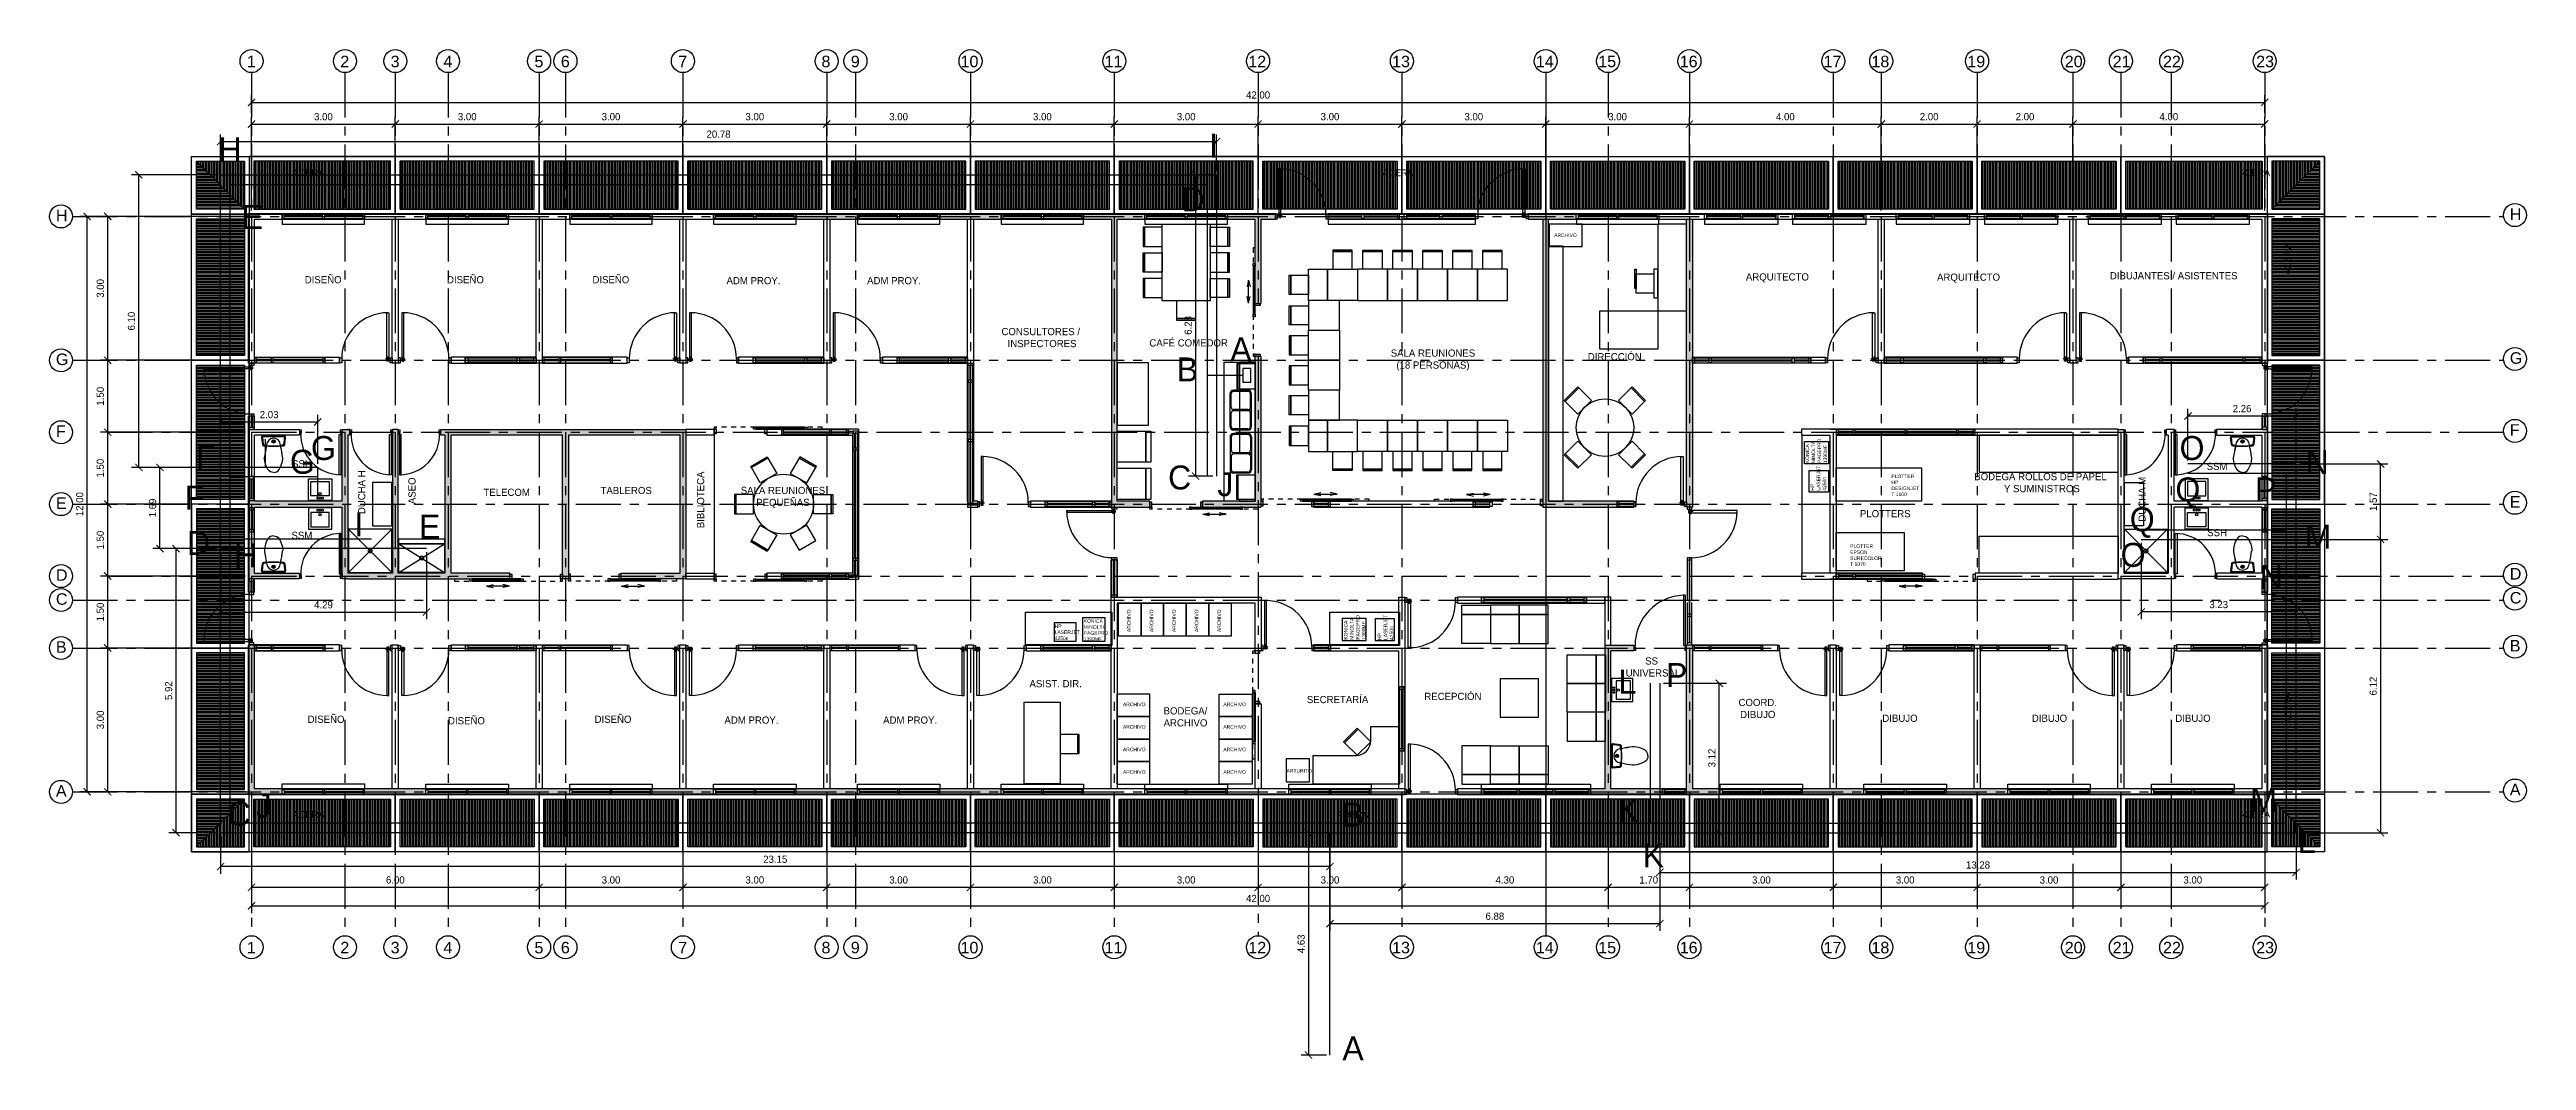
# Model space of a CAD drawing. Header units: millimetres. Extents: x 2 to 234, y 0 to 21.
# Drawn here: x 1.9 to 53.6, y -0.4 to 20.7 of the extents above.
import ezdxf

# ---------------------------------------------------------------- set-up
doc = ezdxf.new("R2010")
doc.units = ezdxf.units.MM
doc.header["$MEASUREMENT"] = 0
doc.header["$PDMODE"] = 3
for name, pattern in [('CENTER', [2, 1.25, -0.25, 0.25, -0.25]), ('DASHED2', [0.375, 0.25, -0.125]), ('HIDDEN', [9.525, 6.35, -3.175])]:
    doc.linetypes.add(name, pattern=pattern)
for name, color, linetype in [('A-COTAS', 252, 'Continuous'), ('A-EJES', 252, 'CENTER'), ('A-PLANTAS', 252, 'Continuous'), ('A-TEXTO', 252, 'Continuous')]:
    doc.layers.add(name, color=color, linetype=linetype)
doc.styles.add('EJES-ARQ$0$PL-EJES$0$R2', font='arial.ttf', dxfattribs={"height": 0.3})
doc.styles.add('T2-E75', font='GOTHIC.TTF', dxfattribs={"height": 0.15})
doc.styles.add('T8-E500', font='GOTHIC.TTF', dxfattribs={"height": 4})
doc.dimstyles.new('E75', dxfattribs={"dimtxt": 0.15, "dimasz": 0.15, "dimexe": 0.15, "dimexo": 0.075, "dimgap": 0.075, "dimtad": 1, "dimzin": 0, "dimdsep": 46, "dimtxsty": 'T2-E75', "dimblk": 'ARCHTICK', "dimcen": 0.15, "dimclrd": 252, "dimclre": 252, "dimclrt": 252, "dimadec": 0, "dimazin": 0, "dimtfac": 1, "dimtofl": 0, "dimtmove": 1, "dimatfit": 3, "dimfxl": 1, "dimtolj": 1, "dimtzin": 0, "dimarcsym": 0})
pattern_1 = [(0, (-3855.283, -1919.9595), (0, 6.985), [5.08, -1.905]), (90, (-3855.283, -1919.9595), (-6.985, 4e-16), [5.08, -1.905])]
pattern_2 = [(180, (-3979.054977, -1923.915953), (0, -0.03175), [])]
pattern_3 = [(90, (-3979.054977, -1923.915953), (-0.03175, 0), [])]

msp = doc.modelspace()

# ---------------------------------------------------------------- texts
at = {"layer": 'A-COTAS', "color": 5, "char_height": 0.5, "attachment_point": 1, "style": 'T8-E500'}
for s, insert in [('H', (5.46, 18.855)), ('I', (26.127, 18.932)), ('G', (7.392, 12.627)), ('O', (46.375, 12.627)), ('N', (49.005, 12.333)), ('F', (4.76, 11.593)), ('J', (26.3, 11.872)), ('E', (9.643, 10.985)), ('Q', (45.336, 11.14)), ('D', (4.808, 10.648)), ('M', (48.985, 10.78)), ('P', (35.661, 7.892)), ('C', (5.65, 5.003)), ('B', (28.909, 4.98)), ('L', (48.841, 4.433)), ('K', (35.173, 4.133)), ('A', (28.909, 0.105))]:
    msp.add_mtext_dynamic_manual_height_columns(s, width=0.50415, gutter_width=20, heights=[0], dxfattribs=dict(at, insert=insert))
at = {"layer": 'A-COTAS', "color": 1, "char_height": 0.5, "attachment_point": 1, "style": 'T8-E500'}
for s, insert in [('D', (25.56, 17.815)), ('E', (5.942, 17.443)), ('A', (26.57, 14.686)), ('B', (25.454, 14.266)), ('F', (4.991, 12.418)), ('G', (6.952, 12.339)), ('C', (25.273, 12.012)), ('Q', (46.289, 11.763)), ('P', (47.949, 11.763)), ('I', (8.3, 11.032)), ('H', (5.787, 10.389)), ('O', (45.145, 10.398)), ('N', (48.049, 9.938)), ('L', (34.67, 7.752)), ('J', (6.239, 5.171)), ('M', (47.849, 5.288)), ('K', (34.646, 5.067))]:
    msp.add_mtext_dynamic_manual_height_columns(s, width=0.50415, gutter_width=20, heights=[0], dxfattribs=dict(at, insert=insert))
at = {"layer": 'A-EJES', "linetype": 'Continuous', "ltscale": 0.75, "style": 'EJES-ARQ$0$PL-EJES$0$R2'}
for s, p in [('1', (6.054, 20.318)), ('2', (8.004, 20.318)), ('3', (9.054, 20.318)), ('4', (10.154, 20.318)), ('5', (12.054, 20.318)), ('6', (12.604, 20.318)), ('7', (15.054, 20.318)), ('8', (18.042, 20.318)), ('9', (18.654, 20.318)), ('10', (20.943, 20.318)), ('11', (23.947, 20.318)), ('12', (26.947, 20.318)), ('13', (29.947, 20.318)), ('14', (32.947, 20.318)), ('15', (34.247, 20.318)), ('16', (35.947, 20.318)), ('17', (38.947, 20.318)), ('18', (39.947, 20.318)), ('19', (41.947, 20.318)), ('20', (43.98, 20.318)), ('21', (44.98, 20.318)), ('22', (46.03, 20.318)), ('23', (47.973, 20.318)), ('H', (2.07, 17.107)), ('H', (53.265, 17.134)), ('G', (2.07, 14.107)), ('G', (53.265, 14.134)), ('F', (2.07, 12.607)), ('F', (53.265, 12.634)), ('E', (53.265, 11.134)), ('E', (2.07, 11.107)), ('D', (2.07, 9.607)), ('D', (53.265, 9.634)), ('C', (2.07, 9.107)), ('C', (53.265, 9.134)), ('B', (2.07, 8.107)), ('B', (53.265, 8.134)), ('A', (2.07, 5.107)), ('A', (53.265, 5.134)), ('1', (6.054, 1.838)), ('2', (8.004, 1.838)), ('3', (9.054, 1.838)), ('4', (10.154, 1.838)), ('5', (12.054, 1.838)), ('6', (12.604, 1.838)), ('7', (15.054, 1.838)), ('8', (18.042, 1.838)), ('9', (18.654, 1.838)), ('10', (20.943, 1.838)), ('11', (23.947, 1.838)), ('12', (26.947, 1.838)), ('13', (29.947, 1.838)), ('14', (32.947, 1.838)), ('15', (34.247, 1.838)), ('16', (35.947, 1.838)), ('17', (38.947, 1.838)), ('18', (39.947, 1.838)), ('19', (41.947, 1.838)), ('20', (43.98, 1.838)), ('21', (44.98, 1.838)), ('22', (46.03, 1.838)), ('23', (47.973, 1.838))]:
    msp.add_text(s, height=0.24, dxfattribs=at).set_placement(p)
at = {"layer": 'A-PLANTAS', "char_height": 0.075, "style": 'T2-E75'}
for s, width, insert, attachment_point in [('ARCHIVO', 1.41676, (33.327, 16.776), 7), ('PLOTTER\\PHP DESIGNJET T 1100', 0.51886, (40.362, 11.824), 1), ('PLOTTER\\PEPSON SURECOLOR T 5070', 0.62649, (39.503, 10.366), 1), ('KONICA MINOLTA PAGEPRO 1390MF', 0.34268, (23.514, 8.806), 1), ('HP LASERJET 4250n', 0.34268, (22.907, 8.697), 1), ('ARCHIVO', 1.41676, (24.803, 7.068), 3), ('ARCHIVO', 1.41676, (26.426, 7.068), 1), ('ARCHIVO', 1.41676, (24.803, 6.598), 3), ('ARCHIVO', 1.41676, (26.426, 6.598), 1), ('ARCHIVO', 1.41676, (24.803, 6.128), 3), ('ARCHIVO', 1.41676, (26.426, 6.128), 1), ('ARCHIVO', 1.41676, (24.803, 5.658), 3), ('ARCHIVO', 1.41676, (26.426, 5.658), 1), ('ARTURITO', 1.41676, (27.745, 5.605), 7)]:
    msp.add_mtext_dynamic_manual_height_columns(s, width=width, gutter_width=0.75, heights=[0], dxfattribs=dict(at, insert=insert, attachment_point=attachment_point))
at = {"layer": 'A-PLANTAS', "char_height": 0.075, "rotation": 90, "style": 'T2-E75'}
for s, width, insert, attachment_point in [('KONICA MINOLTA PAGEPRO 1390MF', 0.34268, (38.572, 12.061), 1), ('HP LASERJET 4250n', 0.34268, (38.678, 11.486), 1), ('ARCHIVO', 1.41676, (24.419, 8.538), 1), ('ARCHIVO', 1.41676, (24.889, 8.538), 1), ('ARCHIVO', 1.41676, (25.359, 8.538), 1), ('ARCHIVO', 1.41676, (25.829, 8.538), 1), ('ARCHIVO', 1.41676, (26.299, 8.538), 1), ('KONICA MINOLTA PAGEPRO 1390MF', 0.34268, (29.394, 8.38), 7), ('HP LASERJET 4250n', 0.34268, (29.973, 8.373), 7)]:
    msp.add_mtext_dynamic_manual_height_columns(s, width=width, gutter_width=0.75, heights=[0], dxfattribs=dict(at, insert=insert, attachment_point=attachment_point))
at = {"layer": 'A-TEXTO', "attachment_point": 2, "style": 'T2-E75'}
for s, width, insert, char_height in [('ACERA', 4.1391, (7.344, 18.186), 0.14), ('ACERA', 4.1391, (30.072, 18.186), 0.14), ('ACERA', 4.1391, (47.943, 18.186), 0.14), ('ARQUITECTO', 4.1391, (37.985, 16.02), 0.15), ('DIBUJANTES / ASISTENTES', 3.12311, (46.253, 16.045), 0.15), ('DISEÑO', 4.1391, (7.646, 15.962), 0.15), ('DISEÑO', 4.1391, (10.614, 15.962), 0.15), ('DISEÑO', 4.1391, (13.648, 15.962), 0.15), ('ADM PROY.', 4.1391, (16.623, 15.942), 0.15), ('ADM PROY.', 4.1391, (19.556, 15.942), 0.15), ('ARQUITECTO', 4.1391, (41.973, 16.015), 0.15), ('CONSULTORES /\\P INSPECTORES', 5.29664, (22.616, 14.88), 0.15), ('CAFÉ COMEDOR', 3.70674, (25.702, 14.644), 0.15), ('SALA REUNIONES\\P(18 PERSONAS)', 3.26539, (30.799, 14.432), 0.15), ('DIRECCIÓN', 1.98378, (34.592, 14.356), 0.15), ('SSH', 4.1391, (7.202, 12.122), 0.15), ('SSM', 4.1391, (47.159, 12.068), 0.15), ('TELECOM', 4.1391, (11.474, 11.528), 0.15), ('TABLEROS', 4.1391, (13.967, 11.566), 0.15), ('SALA REUNIONES\\PPEQUEÑAS', 5.29664, (17.238, 11.567), 0.15), ('BODEGA ROLLOS DE PAPEL  Y SUMINISTROS', 2.77199, (43.475, 11.855), 0.15), ('PLOTTERS', 3.09994, (40.236, 11.082), 0.15), ('SSM', 4.1391, (7.202, 10.63), 0.15), ('SSH', 4.1391, (47.159, 10.688), 0.15), ('SS\\P UNIVERSAL', 4.1391, (35.361, 8.011), 0.15), ('ASIST. DIR.', 1.98378, (22.928, 7.537), 0.15), ('SECRETARÍA', 1.98378, (28.809, 7.206), 0.15), ('RECEPCIÓN', 1.98378, (31.215, 7.272), 0.15), ('DISEÑO', 4.1391, (7.706, 6.795), 0.15), ('DISEÑO', 4.1391, (10.635, 6.764), 0.15), ('DISEÑO', 4.1391, (13.693, 6.795), 0.15), ('ADM PROY.', 4.1391, (16.581, 6.778), 0.15), ('ADM PROY.', 4.1391, (19.891, 6.778), 0.15), ('BODEGA/\\PARCHIVO', 4.1391, (25.636, 6.97), 0.15), ('COORD. \\PDIBUJO', 4.1391, (37.575, 7.145), 0.15), ('DIBUJO', 4.1391, (40.542, 6.816), 0.15), ('DIBUJO', 4.1391, (43.661, 6.816), 0.15), ('DIBUJO', 4.1391, (46.655, 6.816), 0.15), ('ACERA', 4.1391, (7.344, 4.805), 0.14), ('ACERA', 4.1391, (29.12, 4.805), 0.14), ('ACERA', 4.1391, (47.943, 4.805), 0.14)]:
    msp.add_mtext_dynamic_manual_height_columns(s, width=width, gutter_width=0.75, heights=[0], dxfattribs=dict(at, insert=insert, char_height=char_height))
at = {"layer": 'A-TEXTO', "attachment_point": 2, "rotation": 90, "style": 'T2-E75'}
for s, width, insert, char_height in [('ACERA', 4.1391, (48.564, 16.313), 0.14), ('DUCHA H', 4.1391, (8.374, 11.454), 0.15), ('BIBLIOTECA', 5.29664, (15.445, 11.295), 0.15), ('ASEO', 1.56925, (9.423, 11.485), 0.15), ('DUCHA M', 4.1391, (45.519, 11.309), 0.15), ('ACERA', 4.1391, (48.564, 6.962), 0.14)]:
    msp.add_mtext_dynamic_manual_height_columns(s, width=width, gutter_width=0.75, heights=[0], dxfattribs=dict(at, insert=insert, char_height=char_height))

# ---------------------------------------------------------------- blocks, each defined once
blk = doc.blocks.new('_ArchTick')
at = {"color": 0, "linetype": 'ByBlock', "const_width": 0.15}
blk.add_lwpolyline([(-0.5, -0.5), (0.5, 0.5)], dxfattribs=at)
blk = doc.blocks.new('*D7')
at = {"layer": 'A-COTAS', "color": 252, "lineweight": -2, "transparency": 16777216}
for p, q in [((18.151, 5.081), (18.151, 3.064)), ((21.151, 5.081), (21.151, 3.064)), ((21.151, 3.214), (18.151, 3.214))]:
    blk.add_line(p, q, dxfattribs=at)
at = {"layer": 'Defpoints', "color": 0, "transparency": 16777216}
for p in [(18.151, 5.156), (21.151, 5.156), (18.151, 3.214)]:
    blk.add_point(p, dxfattribs=at)
at = {"layer": 'A-COTAS', "color": 252, "lineweight": -2, "transparency": 16777216, "xscale": 0.15, "yscale": 0.15, "zscale": 0.15, "rotation": 180}
blk.add_blockref('_ArchTick', (18.151, 3.214), dxfattribs=at)
at = {"layer": 'A-COTAS', "color": 252, "lineweight": -2, "transparency": 16777216, "xscale": 0.15, "yscale": 0.15, "zscale": 0.15}
blk.add_blockref('_ArchTick', (21.151, 3.214), dxfattribs=at)
at = {"layer": 'A-COTAS', "color": 252, "transparency": 16777216, "insert": (19.651, 3.368), "char_height": 0.15, "attachment_point": 5, "style": 'T2-E75'}
blk.add_mtext('\\A1;3.00', dxfattribs=at)
blk = doc.blocks.new('*D8')
at = {"layer": 'A-COTAS', "color": 252, "lineweight": -2, "transparency": 16777216}
for p, q in [((34.451, 5.081), (34.451, 3.064)), ((36.151, 5.081), (36.151, 3.064)), ((36.151, 3.214), (34.451, 3.214))]:
    blk.add_line(p, q, dxfattribs=at)
at = {"layer": 'Defpoints', "color": 0, "transparency": 16777216}
for p in [(34.451, 5.156), (36.151, 5.156), (34.451, 3.214)]:
    blk.add_point(p, dxfattribs=at)
at = {"layer": 'A-COTAS', "color": 252, "lineweight": -2, "transparency": 16777216, "xscale": 0.15, "yscale": 0.15, "zscale": 0.15, "rotation": 180}
blk.add_blockref('_ArchTick', (34.451, 3.214), dxfattribs=at)
at = {"layer": 'A-COTAS', "color": 252, "lineweight": -2, "transparency": 16777216, "xscale": 0.15, "yscale": 0.15, "zscale": 0.15}
blk.add_blockref('_ArchTick', (36.151, 3.214), dxfattribs=at)
at = {"layer": 'A-COTAS', "color": 252, "transparency": 16777216, "insert": (35.301, 3.368), "char_height": 0.15, "attachment_point": 5, "style": 'T2-E75'}
blk.add_mtext('\\A1;1.70', dxfattribs=at)
blk = doc.blocks.new('*D9')
at = {"layer": 'A-COTAS', "color": 252, "lineweight": -2, "transparency": 16777216}
for p, q in [((27.151, 5.081), (27.151, 3.064)), ((30.151, 5.081), (30.151, 3.064)), ((30.151, 3.214), (27.151, 3.214))]:
    blk.add_line(p, q, dxfattribs=at)
at = {"layer": 'Defpoints', "color": 0, "transparency": 16777216}
for p in [(27.151, 5.156), (30.151, 5.156), (27.151, 3.214)]:
    blk.add_point(p, dxfattribs=at)
at = {"layer": 'A-COTAS', "color": 252, "lineweight": -2, "transparency": 16777216, "xscale": 0.15, "yscale": 0.15, "zscale": 0.15, "rotation": 180}
blk.add_blockref('_ArchTick', (27.151, 3.214), dxfattribs=at)
at = {"layer": 'A-COTAS', "color": 252, "lineweight": -2, "transparency": 16777216, "xscale": 0.15, "yscale": 0.15, "zscale": 0.15}
blk.add_blockref('_ArchTick', (30.151, 3.214), dxfattribs=at)
at = {"layer": 'A-COTAS', "color": 252, "transparency": 16777216, "insert": (28.651, 3.368), "char_height": 0.15, "attachment_point": 5, "style": 'T2-E75'}
blk.add_mtext('\\A1;3.00', dxfattribs=at)
blk = doc.blocks.new('*D10')
at = {"layer": 'A-COTAS', "color": 252, "lineweight": -2, "transparency": 16777216}
for p, q in [((15.151, 5.081), (15.151, 3.064)), ((18.151, 5.081), (18.151, 3.064)), ((18.151, 3.214), (15.151, 3.214))]:
    blk.add_line(p, q, dxfattribs=at)
at = {"layer": 'Defpoints', "color": 0, "transparency": 16777216}
for p in [(15.151, 5.156), (18.151, 5.156), (15.151, 3.214)]:
    blk.add_point(p, dxfattribs=at)
at = {"layer": 'A-COTAS', "color": 252, "lineweight": -2, "transparency": 16777216, "xscale": 0.15, "yscale": 0.15, "zscale": 0.15, "rotation": 180}
blk.add_blockref('_ArchTick', (15.151, 3.214), dxfattribs=at)
at = {"layer": 'A-COTAS', "color": 252, "lineweight": -2, "transparency": 16777216, "xscale": 0.15, "yscale": 0.15, "zscale": 0.15}
blk.add_blockref('_ArchTick', (18.151, 3.214), dxfattribs=at)
at = {"layer": 'A-COTAS', "color": 252, "transparency": 16777216, "insert": (16.651, 3.368), "char_height": 0.15, "attachment_point": 5, "style": 'T2-E75'}
blk.add_mtext('\\A1;3.00', dxfattribs=at)
blk = doc.blocks.new('*D11')
at = {"layer": 'A-COTAS', "color": 252, "lineweight": -2, "transparency": 16777216}
for p, q in [((6.151, 17.331), (6.151, 19.283)), ((6.151, 19.133), (9.151, 19.133)), ((9.151, 17.331), (9.151, 19.283))]:
    blk.add_line(p, q, dxfattribs=at)
at = {"layer": 'Defpoints', "color": 0, "transparency": 16777216}
for p in [(9.151, 19.133), (6.151, 17.256), (9.151, 17.256)]:
    blk.add_point(p, dxfattribs=at)
at = {"layer": 'A-COTAS', "color": 252, "lineweight": -2, "transparency": 16777216, "xscale": 0.15, "yscale": 0.15, "zscale": 0.15, "rotation": 180}
blk.add_blockref('_ArchTick', (6.151, 19.133), dxfattribs=at)
at = {"layer": 'A-COTAS', "color": 252, "lineweight": -2, "transparency": 16777216, "xscale": 0.15, "yscale": 0.15, "zscale": 0.15}
blk.add_blockref('_ArchTick', (9.151, 19.133), dxfattribs=at)
at = {"layer": 'A-COTAS', "color": 252, "transparency": 16777216, "insert": (7.651, 19.286), "char_height": 0.15, "attachment_point": 5, "style": 'T2-E75'}
blk.add_mtext('\\A1;3.00', dxfattribs=at)
blk = doc.blocks.new('*D12')
at = {"layer": 'A-COTAS', "color": 252, "lineweight": -2, "transparency": 16777216}
for p, q in [((24.151, 5.081), (24.151, 3.064)), ((27.151, 5.081), (27.151, 3.064)), ((27.151, 3.214), (24.151, 3.214))]:
    blk.add_line(p, q, dxfattribs=at)
at = {"layer": 'Defpoints', "color": 0, "transparency": 16777216}
for p in [(24.151, 5.156), (27.151, 5.156), (24.151, 3.214)]:
    blk.add_point(p, dxfattribs=at)
at = {"layer": 'A-COTAS', "color": 252, "lineweight": -2, "transparency": 16777216, "xscale": 0.15, "yscale": 0.15, "zscale": 0.15, "rotation": 180}
blk.add_blockref('_ArchTick', (24.151, 3.214), dxfattribs=at)
at = {"layer": 'A-COTAS', "color": 252, "lineweight": -2, "transparency": 16777216, "xscale": 0.15, "yscale": 0.15, "zscale": 0.15}
blk.add_blockref('_ArchTick', (27.151, 3.214), dxfattribs=at)
at = {"layer": 'A-COTAS', "color": 252, "transparency": 16777216, "insert": (25.651, 3.368), "char_height": 0.15, "attachment_point": 5, "style": 'T2-E75'}
blk.add_mtext('\\A1;3.00', dxfattribs=at)
blk = doc.blocks.new('*D13')
at = {"layer": 'A-COTAS', "color": 252, "lineweight": -2, "transparency": 16777216}
for p, q in [((15.151, 17.331), (15.151, 19.283)), ((15.151, 19.133), (18.151, 19.133)), ((18.151, 17.331), (18.151, 19.283))]:
    blk.add_line(p, q, dxfattribs=at)
at = {"layer": 'Defpoints', "color": 0, "transparency": 16777216}
for p in [(18.151, 19.133), (15.151, 17.256), (18.151, 17.256)]:
    blk.add_point(p, dxfattribs=at)
at = {"layer": 'A-COTAS', "color": 252, "lineweight": -2, "transparency": 16777216, "xscale": 0.15, "yscale": 0.15, "zscale": 0.15, "rotation": 180}
blk.add_blockref('_ArchTick', (15.151, 19.133), dxfattribs=at)
at = {"layer": 'A-COTAS', "color": 252, "lineweight": -2, "transparency": 16777216, "xscale": 0.15, "yscale": 0.15, "zscale": 0.15}
blk.add_blockref('_ArchTick', (18.151, 19.133), dxfattribs=at)
at = {"layer": 'A-COTAS', "color": 252, "transparency": 16777216, "insert": (16.651, 19.286), "char_height": 0.15, "attachment_point": 5, "style": 'T2-E75'}
blk.add_mtext('\\A1;3.00', dxfattribs=at)
blk = doc.blocks.new('*D14')
at = {"layer": 'A-COTAS', "color": 252, "lineweight": -2, "transparency": 16777216}
for p, q in [((4.089, 17.206), (2.571, 17.206)), ((2.721, 5.206), (2.721, 17.206)), ((4.089, 5.206), (2.571, 5.206))]:
    blk.add_line(p, q, dxfattribs=at)
at = {"layer": 'Defpoints', "color": 0, "transparency": 16777216}
for p in [(2.721, 17.206), (4.164, 17.206), (4.164, 5.206)]:
    blk.add_point(p, dxfattribs=at)
at = {"layer": 'A-COTAS', "color": 252, "lineweight": -2, "transparency": 16777216, "xscale": 0.15, "yscale": 0.15, "zscale": 0.15}
for p, rotation in [((2.721, 17.206), 90), ((2.721, 5.206), 270)]:
    blk.add_blockref('_ArchTick', p, dxfattribs=dict(at, rotation=rotation))
at = {"layer": 'A-COTAS', "color": 252, "transparency": 16777216, "insert": (2.567, 11.206), "char_height": 0.15, "attachment_point": 5, "rotation": 90, "style": 'T2-E75'}
blk.add_mtext('\\A1;12.00', dxfattribs=at)
blk = doc.blocks.new('*D15')
at = {"layer": 'A-COTAS', "color": 252, "lineweight": -2, "transparency": 16777216}
for p, q in [((21.151, 5.081), (21.151, 3.064)), ((24.151, 5.081), (24.151, 3.064)), ((24.151, 3.214), (21.151, 3.214))]:
    blk.add_line(p, q, dxfattribs=at)
at = {"layer": 'Defpoints', "color": 0, "transparency": 16777216}
for p in [(21.151, 5.156), (24.151, 5.156), (21.151, 3.214)]:
    blk.add_point(p, dxfattribs=at)
at = {"layer": 'A-COTAS', "color": 252, "lineweight": -2, "transparency": 16777216, "xscale": 0.15, "yscale": 0.15, "zscale": 0.15, "rotation": 180}
blk.add_blockref('_ArchTick', (21.151, 3.214), dxfattribs=at)
at = {"layer": 'A-COTAS', "color": 252, "lineweight": -2, "transparency": 16777216, "xscale": 0.15, "yscale": 0.15, "zscale": 0.15}
blk.add_blockref('_ArchTick', (24.151, 3.214), dxfattribs=at)
at = {"layer": 'A-COTAS', "color": 252, "transparency": 16777216, "insert": (22.651, 3.368), "char_height": 0.15, "attachment_point": 5, "style": 'T2-E75'}
blk.add_mtext('\\A1;3.00', dxfattribs=at)
blk = doc.blocks.new('*D16')
at = {"layer": 'A-COTAS', "color": 252, "lineweight": -2, "transparency": 16777216}
for p, q in [((18.151, 17.331), (18.151, 19.283)), ((18.151, 19.133), (21.151, 19.133)), ((21.151, 17.331), (21.151, 19.283))]:
    blk.add_line(p, q, dxfattribs=at)
at = {"layer": 'Defpoints', "color": 0, "transparency": 16777216}
for p in [(21.151, 19.133), (18.151, 17.256), (21.151, 17.256)]:
    blk.add_point(p, dxfattribs=at)
at = {"layer": 'A-COTAS', "color": 252, "lineweight": -2, "transparency": 16777216, "xscale": 0.15, "yscale": 0.15, "zscale": 0.15, "rotation": 180}
blk.add_blockref('_ArchTick', (18.151, 19.133), dxfattribs=at)
at = {"layer": 'A-COTAS', "color": 252, "lineweight": -2, "transparency": 16777216, "xscale": 0.15, "yscale": 0.15, "zscale": 0.15}
blk.add_blockref('_ArchTick', (21.151, 19.133), dxfattribs=at)
at = {"layer": 'A-COTAS', "color": 252, "transparency": 16777216, "insert": (19.651, 19.286), "char_height": 0.15, "attachment_point": 5, "style": 'T2-E75'}
blk.add_mtext('\\A1;3.00', dxfattribs=at)
blk = doc.blocks.new('*D17')
at = {"layer": 'A-COTAS', "color": 252, "lineweight": -2, "transparency": 16777216}
for p, q in [((12.151, 5.081), (12.151, 3.064)), ((15.151, 5.081), (15.151, 3.064)), ((15.151, 3.214), (12.151, 3.214))]:
    blk.add_line(p, q, dxfattribs=at)
at = {"layer": 'Defpoints', "color": 0, "transparency": 16777216}
for p in [(12.151, 5.156), (15.151, 5.156), (12.151, 3.214)]:
    blk.add_point(p, dxfattribs=at)
at = {"layer": 'A-COTAS', "color": 252, "lineweight": -2, "transparency": 16777216, "xscale": 0.15, "yscale": 0.15, "zscale": 0.15, "rotation": 180}
blk.add_blockref('_ArchTick', (12.151, 3.214), dxfattribs=at)
at = {"layer": 'A-COTAS', "color": 252, "lineweight": -2, "transparency": 16777216, "xscale": 0.15, "yscale": 0.15, "zscale": 0.15}
blk.add_blockref('_ArchTick', (15.151, 3.214), dxfattribs=at)
at = {"layer": 'A-COTAS', "color": 252, "transparency": 16777216, "insert": (13.651, 3.368), "char_height": 0.15, "attachment_point": 5, "style": 'T2-E75'}
blk.add_mtext('\\A1;3.00', dxfattribs=at)
blk = doc.blocks.new('*D18')
at = {"layer": 'A-COTAS', "color": 252, "lineweight": -2, "transparency": 16777216}
for p, q in [((27.151, 17.331), (27.151, 19.283)), ((27.151, 19.133), (30.151, 19.133)), ((30.151, 17.331), (30.151, 19.283))]:
    blk.add_line(p, q, dxfattribs=at)
at = {"layer": 'Defpoints', "color": 0, "transparency": 16777216}
for p in [(30.151, 19.133), (27.151, 17.256), (30.151, 17.256)]:
    blk.add_point(p, dxfattribs=at)
at = {"layer": 'A-COTAS', "color": 252, "lineweight": -2, "transparency": 16777216, "xscale": 0.15, "yscale": 0.15, "zscale": 0.15, "rotation": 180}
blk.add_blockref('_ArchTick', (27.151, 19.133), dxfattribs=at)
at = {"layer": 'A-COTAS', "color": 252, "lineweight": -2, "transparency": 16777216, "xscale": 0.15, "yscale": 0.15, "zscale": 0.15}
blk.add_blockref('_ArchTick', (30.151, 19.133), dxfattribs=at)
at = {"layer": 'A-COTAS', "color": 252, "transparency": 16777216, "insert": (28.651, 19.286), "char_height": 0.15, "attachment_point": 5, "style": 'T2-E75'}
blk.add_mtext('\\A1;3.00', dxfattribs=at)
blk = doc.blocks.new('*D19')
at = {"layer": 'A-COTAS', "color": 252, "lineweight": -2, "transparency": 16777216}
for p, q in [((6.151, 5.081), (6.151, 3.064)), ((12.151, 5.081), (12.151, 3.064)), ((12.151, 3.214), (6.151, 3.214))]:
    blk.add_line(p, q, dxfattribs=at)
at = {"layer": 'Defpoints', "color": 0, "transparency": 16777216}
for p in [(6.151, 5.156), (12.151, 5.156), (6.151, 3.214)]:
    blk.add_point(p, dxfattribs=at)
at = {"layer": 'A-COTAS', "color": 252, "lineweight": -2, "transparency": 16777216, "xscale": 0.15, "yscale": 0.15, "zscale": 0.15, "rotation": 180}
blk.add_blockref('_ArchTick', (6.151, 3.214), dxfattribs=at)
at = {"layer": 'A-COTAS', "color": 252, "lineweight": -2, "transparency": 16777216, "xscale": 0.15, "yscale": 0.15, "zscale": 0.15}
blk.add_blockref('_ArchTick', (12.151, 3.214), dxfattribs=at)
at = {"layer": 'A-COTAS', "color": 252, "transparency": 16777216, "insert": (9.151, 3.368), "char_height": 0.15, "attachment_point": 5, "style": 'T2-E75'}
blk.add_mtext('\\A1;6.00', dxfattribs=at)
blk = doc.blocks.new('*D20')
at = {"layer": 'A-COTAS', "color": 252, "lineweight": -2, "transparency": 16777216}
for p, q in [((21.151, 17.331), (21.151, 19.283)), ((21.151, 19.133), (24.151, 19.133)), ((24.151, 17.331), (24.151, 19.283))]:
    blk.add_line(p, q, dxfattribs=at)
at = {"layer": 'Defpoints', "color": 0, "transparency": 16777216}
for p in [(24.151, 19.133), (21.151, 17.256), (24.151, 17.256)]:
    blk.add_point(p, dxfattribs=at)
at = {"layer": 'A-COTAS', "color": 252, "lineweight": -2, "transparency": 16777216, "xscale": 0.15, "yscale": 0.15, "zscale": 0.15, "rotation": 180}
blk.add_blockref('_ArchTick', (21.151, 19.133), dxfattribs=at)
at = {"layer": 'A-COTAS', "color": 252, "lineweight": -2, "transparency": 16777216, "xscale": 0.15, "yscale": 0.15, "zscale": 0.15}
blk.add_blockref('_ArchTick', (24.151, 19.133), dxfattribs=at)
at = {"layer": 'A-COTAS', "color": 252, "transparency": 16777216, "insert": (22.651, 19.286), "char_height": 0.15, "attachment_point": 5, "style": 'T2-E75'}
blk.add_mtext('\\A1;3.00', dxfattribs=at)
blk = doc.blocks.new('*D21')
at = {"layer": 'A-COTAS', "color": 252, "lineweight": -2, "transparency": 16777216}
for p, q in [((40.151, 17.331), (40.151, 19.283)), ((40.151, 19.133), (42.151, 19.133)), ((42.151, 17.331), (42.151, 19.283))]:
    blk.add_line(p, q, dxfattribs=at)
at = {"layer": 'Defpoints', "color": 0, "transparency": 16777216}
for p in [(42.151, 19.133), (40.151, 17.256), (42.151, 17.256)]:
    blk.add_point(p, dxfattribs=at)
at = {"layer": 'A-COTAS', "color": 252, "lineweight": -2, "transparency": 16777216, "xscale": 0.15, "yscale": 0.15, "zscale": 0.15, "rotation": 180}
blk.add_blockref('_ArchTick', (40.151, 19.133), dxfattribs=at)
at = {"layer": 'A-COTAS', "color": 252, "lineweight": -2, "transparency": 16777216, "xscale": 0.15, "yscale": 0.15, "zscale": 0.15}
blk.add_blockref('_ArchTick', (42.151, 19.133), dxfattribs=at)
at = {"layer": 'A-COTAS', "color": 252, "transparency": 16777216, "insert": (41.151, 19.286), "char_height": 0.15, "attachment_point": 5, "style": 'T2-E75'}
blk.add_mtext('\\A1;2.00', dxfattribs=at)
blk = doc.blocks.new('*D22')
at = {"layer": 'A-COTAS', "color": 252, "lineweight": -2, "transparency": 16777216}
for p, q in [((33.151, 17.331), (33.151, 19.283)), ((33.151, 19.133), (36.151, 19.133)), ((36.151, 17.331), (36.151, 19.283))]:
    blk.add_line(p, q, dxfattribs=at)
at = {"layer": 'Defpoints', "color": 0, "transparency": 16777216}
for p in [(36.151, 19.133), (33.151, 17.256), (36.151, 17.256)]:
    blk.add_point(p, dxfattribs=at)
at = {"layer": 'A-COTAS', "color": 252, "lineweight": -2, "transparency": 16777216, "xscale": 0.15, "yscale": 0.15, "zscale": 0.15, "rotation": 180}
blk.add_blockref('_ArchTick', (33.151, 19.133), dxfattribs=at)
at = {"layer": 'A-COTAS', "color": 252, "lineweight": -2, "transparency": 16777216, "xscale": 0.15, "yscale": 0.15, "zscale": 0.15}
blk.add_blockref('_ArchTick', (36.151, 19.133), dxfattribs=at)
at = {"layer": 'A-COTAS', "color": 252, "transparency": 16777216, "insert": (34.651, 19.286), "char_height": 0.15, "attachment_point": 5, "style": 'T2-E75'}
blk.add_mtext('\\A1;3.00', dxfattribs=at)
blk = doc.blocks.new('*D23')
at = {"layer": 'A-COTAS', "color": 252, "lineweight": -2, "transparency": 16777216}
for p, q in [((36.151, 17.331), (36.151, 19.283)), ((36.151, 19.133), (40.151, 19.133)), ((40.151, 17.331), (40.151, 19.283))]:
    blk.add_line(p, q, dxfattribs=at)
at = {"layer": 'Defpoints', "color": 0, "transparency": 16777216}
for p in [(40.151, 19.133), (36.151, 17.256), (40.151, 17.256)]:
    blk.add_point(p, dxfattribs=at)
at = {"layer": 'A-COTAS', "color": 252, "lineweight": -2, "transparency": 16777216, "xscale": 0.15, "yscale": 0.15, "zscale": 0.15, "rotation": 180}
blk.add_blockref('_ArchTick', (36.151, 19.133), dxfattribs=at)
at = {"layer": 'A-COTAS', "color": 252, "lineweight": -2, "transparency": 16777216, "xscale": 0.15, "yscale": 0.15, "zscale": 0.15}
blk.add_blockref('_ArchTick', (40.151, 19.133), dxfattribs=at)
at = {"layer": 'A-COTAS', "color": 252, "transparency": 16777216, "insert": (38.151, 19.286), "char_height": 0.15, "attachment_point": 5, "style": 'T2-E75'}
blk.add_mtext('\\A1;4.00', dxfattribs=at)
blk = doc.blocks.new('*D24')
at = {"layer": 'A-COTAS', "color": 252, "lineweight": -2, "transparency": 16777216}
for p, q in [((42.151, 17.331), (42.151, 19.283)), ((42.151, 19.133), (44.151, 19.133)), ((44.151, 17.331), (44.151, 19.283))]:
    blk.add_line(p, q, dxfattribs=at)
at = {"layer": 'Defpoints', "color": 0, "transparency": 16777216}
for p in [(44.151, 19.133), (42.151, 17.256), (44.151, 17.256)]:
    blk.add_point(p, dxfattribs=at)
at = {"layer": 'A-COTAS', "color": 252, "lineweight": -2, "transparency": 16777216, "xscale": 0.15, "yscale": 0.15, "zscale": 0.15, "rotation": 180}
blk.add_blockref('_ArchTick', (42.151, 19.133), dxfattribs=at)
at = {"layer": 'A-COTAS', "color": 252, "lineweight": -2, "transparency": 16777216, "xscale": 0.15, "yscale": 0.15, "zscale": 0.15}
blk.add_blockref('_ArchTick', (44.151, 19.133), dxfattribs=at)
at = {"layer": 'A-COTAS', "color": 252, "transparency": 16777216, "insert": (43.151, 19.286), "char_height": 0.15, "attachment_point": 5, "style": 'T2-E75'}
blk.add_mtext('\\A1;2.00', dxfattribs=at)
blk = doc.blocks.new('*D25')
at = {"layer": 'A-COTAS', "color": 252, "lineweight": -2, "transparency": 16777216}
for p, q in [((44.151, 17.331), (44.151, 19.283)), ((44.151, 19.133), (48.151, 19.133)), ((48.151, 17.331), (48.151, 19.283))]:
    blk.add_line(p, q, dxfattribs=at)
at = {"layer": 'Defpoints', "color": 0, "transparency": 16777216}
for p in [(48.151, 19.133), (44.151, 17.256), (48.151, 17.256)]:
    blk.add_point(p, dxfattribs=at)
at = {"layer": 'A-COTAS', "color": 252, "lineweight": -2, "transparency": 16777216, "xscale": 0.15, "yscale": 0.15, "zscale": 0.15, "rotation": 180}
blk.add_blockref('_ArchTick', (44.151, 19.133), dxfattribs=at)
at = {"layer": 'A-COTAS', "color": 252, "lineweight": -2, "transparency": 16777216, "xscale": 0.15, "yscale": 0.15, "zscale": 0.15}
blk.add_blockref('_ArchTick', (48.151, 19.133), dxfattribs=at)
at = {"layer": 'A-COTAS', "color": 252, "transparency": 16777216, "insert": (46.151, 19.286), "char_height": 0.15, "attachment_point": 5, "style": 'T2-E75'}
blk.add_mtext('\\A1;4.00', dxfattribs=at)
blk = doc.blocks.new('*D26')
at = {"layer": 'A-COTAS', "color": 252, "lineweight": -2, "transparency": 16777216}
for p, q in [((6.151, 3.055), (6.151, 2.679)), ((6.151, 2.829), (48.151, 2.829)), ((48.151, 3.055), (48.151, 2.679))]:
    blk.add_line(p, q, dxfattribs=at)
at = {"layer": 'Defpoints', "color": 0, "transparency": 16777216}
for p in [(6.151, 3.13), (48.151, 3.13), (48.151, 2.829)]:
    blk.add_point(p, dxfattribs=at)
at = {"layer": 'A-COTAS', "color": 252, "lineweight": -2, "transparency": 16777216, "xscale": 0.15, "yscale": 0.15, "zscale": 0.15, "rotation": 180}
blk.add_blockref('_ArchTick', (6.151, 2.829), dxfattribs=at)
at = {"layer": 'A-COTAS', "color": 252, "lineweight": -2, "transparency": 16777216, "xscale": 0.15, "yscale": 0.15, "zscale": 0.15}
blk.add_blockref('_ArchTick', (48.151, 2.829), dxfattribs=at)
at = {"layer": 'A-COTAS', "color": 252, "transparency": 16777216, "insert": (27.151, 2.982), "char_height": 0.15, "attachment_point": 5, "style": 'T2-E75'}
blk.add_mtext('\\A1;42.00', dxfattribs=at)
blk = doc.blocks.new('*D27')
at = {"layer": 'A-COTAS', "color": 252, "lineweight": -2, "transparency": 16777216}
for p, q in [((45.151, 5.081), (45.151, 3.064)), ((48.151, 5.081), (48.151, 3.064)), ((48.151, 3.214), (45.151, 3.214))]:
    blk.add_line(p, q, dxfattribs=at)
at = {"layer": 'Defpoints', "color": 0, "transparency": 16777216}
for p in [(45.151, 5.156), (48.151, 5.156), (45.151, 3.214)]:
    blk.add_point(p, dxfattribs=at)
at = {"layer": 'A-COTAS', "color": 252, "lineweight": -2, "transparency": 16777216, "xscale": 0.15, "yscale": 0.15, "zscale": 0.15, "rotation": 180}
blk.add_blockref('_ArchTick', (45.151, 3.214), dxfattribs=at)
at = {"layer": 'A-COTAS', "color": 252, "lineweight": -2, "transparency": 16777216, "xscale": 0.15, "yscale": 0.15, "zscale": 0.15}
blk.add_blockref('_ArchTick', (48.151, 3.214), dxfattribs=at)
at = {"layer": 'A-COTAS', "color": 252, "transparency": 16777216, "insert": (46.651, 3.368), "char_height": 0.15, "attachment_point": 5, "style": 'T2-E75'}
blk.add_mtext('\\A1;3.00', dxfattribs=at)
blk = doc.blocks.new('*D28')
at = {"layer": 'A-COTAS', "color": 252, "lineweight": -2, "transparency": 16777216}
for p, q in [((39.151, 5.081), (39.151, 3.064)), ((42.151, 5.081), (42.151, 3.064)), ((42.151, 3.214), (39.151, 3.214))]:
    blk.add_line(p, q, dxfattribs=at)
at = {"layer": 'Defpoints', "color": 0, "transparency": 16777216}
for p in [(39.151, 5.156), (42.151, 5.156), (39.151, 3.214)]:
    blk.add_point(p, dxfattribs=at)
at = {"layer": 'A-COTAS', "color": 252, "lineweight": -2, "transparency": 16777216, "xscale": 0.15, "yscale": 0.15, "zscale": 0.15, "rotation": 180}
blk.add_blockref('_ArchTick', (39.151, 3.214), dxfattribs=at)
at = {"layer": 'A-COTAS', "color": 252, "lineweight": -2, "transparency": 16777216, "xscale": 0.15, "yscale": 0.15, "zscale": 0.15}
blk.add_blockref('_ArchTick', (42.151, 3.214), dxfattribs=at)
at = {"layer": 'A-COTAS', "color": 252, "transparency": 16777216, "insert": (40.651, 3.368), "char_height": 0.15, "attachment_point": 5, "style": 'T2-E75'}
blk.add_mtext('\\A1;3.00', dxfattribs=at)
blk = doc.blocks.new('*D29')
at = {"layer": 'A-COTAS', "color": 252, "lineweight": -2, "transparency": 16777216}
for p, q in [((42.151, 5.081), (42.151, 3.064)), ((45.151, 5.081), (45.151, 3.064)), ((45.151, 3.214), (42.151, 3.214))]:
    blk.add_line(p, q, dxfattribs=at)
at = {"layer": 'Defpoints', "color": 0, "transparency": 16777216}
for p in [(42.151, 5.156), (45.151, 5.156), (42.151, 3.214)]:
    blk.add_point(p, dxfattribs=at)
at = {"layer": 'A-COTAS', "color": 252, "lineweight": -2, "transparency": 16777216, "xscale": 0.15, "yscale": 0.15, "zscale": 0.15, "rotation": 180}
blk.add_blockref('_ArchTick', (42.151, 3.214), dxfattribs=at)
at = {"layer": 'A-COTAS', "color": 252, "lineweight": -2, "transparency": 16777216, "xscale": 0.15, "yscale": 0.15, "zscale": 0.15}
blk.add_blockref('_ArchTick', (45.151, 3.214), dxfattribs=at)
at = {"layer": 'A-COTAS', "color": 252, "transparency": 16777216, "insert": (43.651, 3.368), "char_height": 0.15, "attachment_point": 5, "style": 'T2-E75'}
blk.add_mtext('\\A1;3.00', dxfattribs=at)
blk = doc.blocks.new('*D30')
at = {"layer": 'A-COTAS', "color": 252, "lineweight": -2, "transparency": 16777216}
for p, q in [((30.151, 5.081), (30.151, 3.064)), ((34.451, 5.081), (34.451, 3.064)), ((34.451, 3.214), (30.151, 3.214))]:
    blk.add_line(p, q, dxfattribs=at)
at = {"layer": 'Defpoints', "color": 0, "transparency": 16777216}
for p in [(30.151, 5.156), (34.451, 5.156), (30.151, 3.214)]:
    blk.add_point(p, dxfattribs=at)
at = {"layer": 'A-COTAS', "color": 252, "lineweight": -2, "transparency": 16777216, "xscale": 0.15, "yscale": 0.15, "zscale": 0.15, "rotation": 180}
blk.add_blockref('_ArchTick', (30.151, 3.214), dxfattribs=at)
at = {"layer": 'A-COTAS', "color": 252, "lineweight": -2, "transparency": 16777216, "xscale": 0.15, "yscale": 0.15, "zscale": 0.15}
blk.add_blockref('_ArchTick', (34.451, 3.214), dxfattribs=at)
at = {"layer": 'A-COTAS', "color": 252, "transparency": 16777216, "insert": (32.301, 3.368), "char_height": 0.15, "attachment_point": 5, "style": 'T2-E75'}
blk.add_mtext('\\A1;4.30', dxfattribs=at)
blk = doc.blocks.new('*D31')
at = {"layer": 'A-COTAS', "color": 252, "lineweight": -2, "transparency": 16777216}
for p, q in [((30.151, 17.331), (30.151, 19.283)), ((30.151, 19.133), (33.151, 19.133)), ((33.151, 17.331), (33.151, 19.283))]:
    blk.add_line(p, q, dxfattribs=at)
at = {"layer": 'Defpoints', "color": 0, "transparency": 16777216}
for p in [(33.151, 19.133), (30.151, 17.256), (33.151, 17.256)]:
    blk.add_point(p, dxfattribs=at)
at = {"layer": 'A-COTAS', "color": 252, "lineweight": -2, "transparency": 16777216, "xscale": 0.15, "yscale": 0.15, "zscale": 0.15, "rotation": 180}
blk.add_blockref('_ArchTick', (30.151, 19.133), dxfattribs=at)
at = {"layer": 'A-COTAS', "color": 252, "lineweight": -2, "transparency": 16777216, "xscale": 0.15, "yscale": 0.15, "zscale": 0.15}
blk.add_blockref('_ArchTick', (33.151, 19.133), dxfattribs=at)
at = {"layer": 'A-COTAS', "color": 252, "transparency": 16777216, "insert": (31.651, 19.286), "char_height": 0.15, "attachment_point": 5, "style": 'T2-E75'}
blk.add_mtext('\\A1;3.00', dxfattribs=at)
blk = doc.blocks.new('*D32')
at = {"layer": 'A-COTAS', "color": 252, "lineweight": -2, "transparency": 16777216}
for p, q in [((24.151, 17.331), (24.151, 19.283)), ((24.151, 19.133), (27.151, 19.133)), ((27.151, 17.331), (27.151, 19.283))]:
    blk.add_line(p, q, dxfattribs=at)
at = {"layer": 'Defpoints', "color": 0, "transparency": 16777216}
for p in [(27.151, 19.133), (24.151, 17.256), (27.151, 17.256)]:
    blk.add_point(p, dxfattribs=at)
at = {"layer": 'A-COTAS', "color": 252, "lineweight": -2, "transparency": 16777216, "xscale": 0.15, "yscale": 0.15, "zscale": 0.15, "rotation": 180}
blk.add_blockref('_ArchTick', (24.151, 19.133), dxfattribs=at)
at = {"layer": 'A-COTAS', "color": 252, "lineweight": -2, "transparency": 16777216, "xscale": 0.15, "yscale": 0.15, "zscale": 0.15}
blk.add_blockref('_ArchTick', (27.151, 19.133), dxfattribs=at)
at = {"layer": 'A-COTAS', "color": 252, "transparency": 16777216, "insert": (25.651, 19.286), "char_height": 0.15, "attachment_point": 5, "style": 'T2-E75'}
blk.add_mtext('\\A1;3.00', dxfattribs=at)
blk = doc.blocks.new('*D33')
at = {"layer": 'A-COTAS', "color": 252, "lineweight": -2, "transparency": 16777216}
for p, q in [((9.151, 17.331), (9.151, 19.283)), ((9.151, 19.133), (12.151, 19.133)), ((12.151, 17.331), (12.151, 19.283))]:
    blk.add_line(p, q, dxfattribs=at)
at = {"layer": 'Defpoints', "color": 0, "transparency": 16777216}
for p in [(12.151, 19.133), (9.151, 17.256), (12.151, 17.256)]:
    blk.add_point(p, dxfattribs=at)
at = {"layer": 'A-COTAS', "color": 252, "lineweight": -2, "transparency": 16777216, "xscale": 0.15, "yscale": 0.15, "zscale": 0.15, "rotation": 180}
blk.add_blockref('_ArchTick', (9.151, 19.133), dxfattribs=at)
at = {"layer": 'A-COTAS', "color": 252, "lineweight": -2, "transparency": 16777216, "xscale": 0.15, "yscale": 0.15, "zscale": 0.15}
blk.add_blockref('_ArchTick', (12.151, 19.133), dxfattribs=at)
at = {"layer": 'A-COTAS', "color": 252, "transparency": 16777216, "insert": (10.651, 19.286), "char_height": 0.15, "attachment_point": 5, "style": 'T2-E75'}
blk.add_mtext('\\A1;3.00', dxfattribs=at)
blk = doc.blocks.new('*D34')
at = {"layer": 'A-COTAS', "color": 252, "lineweight": -2, "transparency": 16777216}
for p, q in [((12.151, 17.331), (12.151, 19.283)), ((12.151, 19.133), (15.151, 19.133)), ((15.151, 17.331), (15.151, 19.283))]:
    blk.add_line(p, q, dxfattribs=at)
at = {"layer": 'Defpoints', "color": 0, "transparency": 16777216}
for p in [(15.151, 19.133), (12.151, 17.256), (15.151, 17.256)]:
    blk.add_point(p, dxfattribs=at)
at = {"layer": 'A-COTAS', "color": 252, "lineweight": -2, "transparency": 16777216, "xscale": 0.15, "yscale": 0.15, "zscale": 0.15, "rotation": 180}
blk.add_blockref('_ArchTick', (12.151, 19.133), dxfattribs=at)
at = {"layer": 'A-COTAS', "color": 252, "lineweight": -2, "transparency": 16777216, "xscale": 0.15, "yscale": 0.15, "zscale": 0.15}
blk.add_blockref('_ArchTick', (15.151, 19.133), dxfattribs=at)
at = {"layer": 'A-COTAS', "color": 252, "transparency": 16777216, "insert": (13.651, 19.286), "char_height": 0.15, "attachment_point": 5, "style": 'T2-E75'}
blk.add_mtext('\\A1;3.00', dxfattribs=at)
blk = doc.blocks.new('*D35')
at = {"layer": 'A-COTAS', "color": 252, "lineweight": -2, "transparency": 16777216}
for p, q in [((6.151, 19.358), (6.151, 19.734)), ((48.151, 19.358), (48.151, 19.734)), ((6.151, 19.584), (48.151, 19.584))]:
    blk.add_line(p, q, dxfattribs=at)
at = {"layer": 'Defpoints', "color": 0, "transparency": 16777216}
for p in [(6.151, 19.283), (48.151, 19.584), (48.151, 19.283)]:
    blk.add_point(p, dxfattribs=at)
at = {"layer": 'A-COTAS', "color": 252, "lineweight": -2, "transparency": 16777216, "xscale": 0.15, "yscale": 0.15, "zscale": 0.15, "rotation": 180}
blk.add_blockref('_ArchTick', (6.151, 19.584), dxfattribs=at)
at = {"layer": 'A-COTAS', "color": 252, "lineweight": -2, "transparency": 16777216, "xscale": 0.15, "yscale": 0.15, "zscale": 0.15}
blk.add_blockref('_ArchTick', (48.151, 19.584), dxfattribs=at)
at = {"layer": 'A-COTAS', "color": 252, "transparency": 16777216, "insert": (27.151, 19.738), "char_height": 0.15, "attachment_point": 5, "style": 'T2-E75'}
blk.add_mtext('\\A1;42.00', dxfattribs=at)
blk = doc.blocks.new('A$C12CA0C20')
at = {"layer": 'A-PLANTAS'}
h = blk.add_hatch(dxfattribs=at)
h.set_pattern_fill('ANSI31', color=256, scale=0.01, angle=135)
h.set_pattern_definition(pattern_2)
h.paths.add_polyline_path([(0.1, 13.4), (1.1, 13.4), (0.1, 14.4)])
h = blk.add_hatch(dxfattribs=at)
h.set_pattern_fill('ANSI31', color=256, scale=0.01, angle=45)
h.set_pattern_definition(pattern_3)
h.paths.add_polyline_path([(22.15, 14.4), (22.15, 13.4), (19.35, 13.4), (19.35, 14.4)])
h.paths.add_polyline_path([(19.15, 14.4), (19.15, 13.4), (16.35, 13.4), (16.35, 14.4)])
h.paths.add_polyline_path([(16.15, 14.4), (16.15, 13.4), (13.35, 13.4), (13.35, 14.4)])
h.paths.add_polyline_path([(10.35, 13.4), (10.35, 14.4), (13.15, 14.4), (13.15, 13.4)])
h.paths.add_polyline_path([(7.35, 13.4), (7.35, 14.4), (10.15, 14.4), (10.15, 13.4)])
h.paths.add_polyline_path([(4.35, 13.4), (4.35, 14.4), (7.15, 14.4), (7.15, 13.4)])
h.paths.add_polyline_path([(1.3, 13.4), (1.3, 14.4), (4.15, 14.4), (4.15, 13.4)])
h.paths.add_polyline_path([(0.1, 14.4), (1.1, 14.4), (1.1, 13.4)])
h = blk.add_hatch(dxfattribs=at)
h.set_pattern_fill('ANSI31', color=256, scale=0.01, angle=45)
h.set_pattern_definition(pattern_3)
h.paths.add_polyline_path([(22.35, 14.4), (22.35, 13.4), (25.15, 13.4), (25.15, 14.4)])
h.paths.add_polyline_path([(25.35, 14.4), (25.35, 13.4), (28.15, 13.4), (28.15, 14.4)])
h.paths.add_polyline_path([(28.35, 14.4), (28.35, 13.4), (31.15, 13.4), (31.15, 14.4)])
h.paths.add_polyline_path([(34.15, 13.4), (34.15, 14.4), (31.35, 14.4), (31.35, 13.4)])
h.paths.add_polyline_path([(37.15, 13.4), (37.15, 14.4), (34.35, 14.4), (34.35, 13.4)])
h.paths.add_polyline_path([(40.15, 13.4), (40.15, 14.4), (37.35, 14.4), (37.35, 13.4)])
h.paths.add_polyline_path([(43.2, 13.4), (43.2, 14.4), (40.35, 14.4), (40.35, 13.4)])
h.paths.add_polyline_path([(44.4, 14.4), (43.4, 14.4), (43.4, 13.4)])
h = blk.add_hatch(dxfattribs=at)
h.set_pattern_fill('ANSI31', color=256, scale=0.01, angle=135)
h.set_pattern_definition(pattern_2)
h.paths.add_polyline_path([(44.4, 14.4), (43.4, 13.4), (44.4, 13.4)])
h = blk.add_hatch(dxfattribs=at)
h.set_pattern_fill('ANSI31', color=256, scale=0.01, angle=135)
h.set_pattern_definition(pattern_2)
h.paths.add_polyline_path([(1.1, 13.2), (0.1, 13.2), (0.1, 10.35), (1.1, 10.35)])
h = blk.add_hatch(dxfattribs=at)
h.set_pattern_fill('ANSI31', color=256, scale=0.01, angle=135)
h.set_pattern_definition(pattern_2)
h.paths.add_polyline_path([(43.4, 10.35), (44.4, 10.35), (44.4, 13.2), (43.4, 13.2)])
h = blk.add_hatch(dxfattribs=at)
h.set_pattern_fill('ANSI31', color=256, scale=0.01, angle=135)
h.set_pattern_definition(pattern_2)
h.paths.add_polyline_path([(1.1, 10.15), (0.1, 10.15), (0.1, 7.35), (1.1, 7.35)])
h.paths.add_polyline_path([(1.1, 7.15), (0.1, 7.15), (0.1, 4.35), (1.1, 4.35)])
h.paths.add_polyline_path([(0.1, 1.3), (1.1, 1.3), (1.1, 4.15), (0.1, 4.15)])
h = blk.add_hatch(dxfattribs=at)
h.set_pattern_fill('ANSI31', color=256, scale=0.01, angle=135)
h.set_pattern_definition(pattern_2)
h.paths.add_polyline_path([(43.4, 7.35), (44.4, 7.35), (44.4, 10.15), (43.4, 10.15)])
h.paths.add_polyline_path([(43.4, 4.35), (44.4, 4.35), (44.4, 7.15), (43.4, 7.15)])
h.paths.add_polyline_path([(44.4, 4.15), (43.4, 4.15), (43.4, 1.3), (44.4, 1.3)])
h = blk.add_hatch(dxfattribs=at)
h.set_pattern_fill('ANSI31', color=256, scale=0.01, angle=135)
h.set_pattern_definition(pattern_2)
h.paths.add_polyline_path([(0.1, 0.1), (1.1, 1.1), (0.1, 1.1)])
h = blk.add_hatch(dxfattribs=at)
h.set_pattern_fill('ANSI31', color=256, scale=0.01, angle=45)
h.set_pattern_definition(pattern_3)
h.paths.add_polyline_path([(22.15, 0.1), (22.15, 1.1), (19.35, 1.1), (19.35, 0.1)])
h.paths.add_polyline_path([(19.15, 0.1), (19.15, 1.1), (16.35, 1.1), (16.35, 0.1)])
h.paths.add_polyline_path([(16.15, 0.1), (16.15, 1.1), (13.35, 1.1), (13.35, 0.1)])
h.paths.add_polyline_path([(10.35, 1.1), (10.35, 0.1), (13.15, 0.1), (13.15, 1.1)])
h.paths.add_polyline_path([(7.35, 1.1), (7.35, 0.1), (10.15, 0.1), (10.15, 1.1)])
h.paths.add_polyline_path([(4.35, 1.1), (4.35, 0.1), (7.15, 0.1), (7.15, 1.1)])
h.paths.add_polyline_path([(1.3, 1.1), (1.3, 0.1), (4.15, 0.1), (4.15, 1.1)])
h.paths.add_polyline_path([(0.1, 0.1), (1.1, 0.1), (1.1, 1.1)])
h = blk.add_hatch(dxfattribs=at)
h.set_pattern_fill('ANSI31', color=256, scale=0.01, angle=45)
h.set_pattern_definition(pattern_3)
h.paths.add_polyline_path([(25.15, 0.1), (25.15, 1.1), (22.35, 1.1), (22.35, 0.1)])
h.paths.add_polyline_path([(28.15, 0.1), (28.15, 1.1), (25.35, 1.1), (25.35, 0.1)])
h.paths.add_polyline_path([(31.15, 0.1), (31.15, 1.1), (28.35, 1.1), (28.35, 0.1)])
h.paths.add_polyline_path([(31.35, 1.1), (31.35, 0.1), (34.15, 0.1), (34.15, 1.1)])
h.paths.add_polyline_path([(34.35, 1.1), (34.35, 0.1), (37.15, 0.1), (37.15, 1.1)])
h.paths.add_polyline_path([(37.35, 1.1), (37.35, 0.1), (40.15, 0.1), (40.15, 1.1)])
h.paths.add_polyline_path([(40.35, 1.1), (40.35, 0.1), (43.2, 0.1), (43.2, 1.1)])
h.paths.add_polyline_path([(43.4, 1.1), (43.4, 0.1), (44.4, 0.1)])
h = blk.add_hatch(dxfattribs=at)
h.set_pattern_fill('ANSI31', color=256, scale=0.01, angle=135)
h.set_pattern_definition(pattern_2)
h.paths.add_polyline_path([(44.4, 1.1), (43.4, 1.1), (44.4, 0.1)])
for points in [[(0, 0), (0, 14.5), (44.5, 14.5), (44.5, 0), (0, 0)], [(1.1, 13.4), (0.1, 14.4)], [(43.4, 13.4), (44.4, 14.4)], [(1.1, 1.1), (0.1, 0.1)], [(43.4, 1.1), (44.4, 0.1)]]:
    blk.add_lwpolyline(points, dxfattribs=at)
for points in [[(1.2, 13.3), (0, 13.3), (0, 14.5), (1.2, 14.5)], [(4.25, 14.5), (1.2, 14.5), (1.2, 13.3), (4.25, 13.3)], [(7.25, 14.5), (4.25, 14.5), (4.25, 13.3), (7.25, 13.3)], [(10.25, 14.5), (7.25, 14.5), (7.25, 13.3), (10.25, 13.3)], [(13.25, 14.5), (10.25, 14.5), (10.25, 13.3), (13.25, 13.3)], [(16.25, 14.5), (13.25, 14.5), (13.25, 13.3), (16.25, 13.3)], [(19.25, 14.5), (16.25, 14.5), (16.25, 13.3), (19.25, 13.3)], [(22.25, 14.5), (19.25, 14.5), (19.25, 13.3), (22.25, 13.3)], [(22.25, 14.5), (25.25, 14.5), (25.25, 13.3), (22.25, 13.3)], [(25.25, 14.5), (28.25, 14.5), (28.25, 13.3), (25.25, 13.3)], [(28.25, 14.5), (31.25, 14.5), (31.25, 13.3), (28.25, 13.3)], [(31.25, 14.5), (34.25, 14.5), (34.25, 13.3), (31.25, 13.3)], [(34.25, 14.5), (37.25, 14.5), (37.25, 13.3), (34.25, 13.3)], [(37.25, 14.5), (40.25, 14.5), (40.25, 13.3), (37.25, 13.3)], [(40.25, 14.5), (43.3, 14.5), (43.3, 13.3), (40.25, 13.3)], [(43.3, 13.3), (44.5, 13.3), (44.5, 14.5), (43.3, 14.5)], [(1.1, 13.4), (0.1, 13.4), (0.1, 14.4), (1.1, 14.4)], [(4.15, 14.4), (1.3, 14.4), (1.3, 13.4), (4.15, 13.4)], [(7.15, 14.4), (4.35, 14.4), (4.35, 13.4), (7.15, 13.4)], [(10.15, 14.4), (7.35, 14.4), (7.35, 13.4), (10.15, 13.4)], [(13.15, 14.4), (10.35, 14.4), (10.35, 13.4), (13.15, 13.4)], [(16.15, 14.4), (13.35, 14.4), (13.35, 13.4), (16.15, 13.4)], [(19.15, 14.4), (16.35, 14.4), (16.35, 13.4), (19.15, 13.4)], [(22.15, 14.4), (19.35, 14.4), (19.35, 13.4), (22.15, 13.4)], [(22.35, 14.4), (25.15, 14.4), (25.15, 13.4), (22.35, 13.4)], [(25.35, 14.4), (28.15, 14.4), (28.15, 13.4), (25.35, 13.4)], [(28.35, 14.4), (31.15, 14.4), (31.15, 13.4), (28.35, 13.4)], [(31.35, 14.4), (34.15, 14.4), (34.15, 13.4), (31.35, 13.4)], [(34.35, 14.4), (37.15, 14.4), (37.15, 13.4), (34.35, 13.4)], [(37.35, 14.4), (40.15, 14.4), (40.15, 13.4), (37.35, 13.4)], [(40.35, 14.4), (43.2, 14.4), (43.2, 13.4), (40.35, 13.4)], [(43.4, 13.4), (44.4, 13.4), (44.4, 14.4), (43.4, 14.4)], [(1.2, 10.25), (0, 10.25), (0, 13.3), (1.2, 13.3)], [(1.1, 10.35), (0.1, 10.35), (0.1, 13.2), (1.1, 13.2)], [(1.2, 1.2), (1.2, 13.3), (43.3, 13.3), (43.3, 1.2)], [(43.3, 10.25), (44.5, 10.25), (44.5, 13.3), (43.3, 13.3)], [(43.4, 10.35), (44.4, 10.35), (44.4, 13.2), (43.4, 13.2)], [(1.2, 7.25), (0, 7.25), (0, 10.25), (1.2, 10.25)], [(1.1, 7.35), (0.1, 7.35), (0.1, 10.15), (1.1, 10.15)], [(43.3, 7.25), (44.5, 7.25), (44.5, 10.25), (43.3, 10.25)], [(43.4, 7.35), (44.4, 7.35), (44.4, 10.15), (43.4, 10.15)], [(1.2, 7.25), (0, 7.25), (0, 4.25), (1.2, 4.25)], [(43.3, 7.25), (44.5, 7.25), (44.5, 4.25), (43.3, 4.25)], [(1.1, 7.15), (0.1, 7.15), (0.1, 4.35), (1.1, 4.35)], [(43.4, 7.15), (44.4, 7.15), (44.4, 4.35), (43.4, 4.35)], [(1.2, 4.25), (0, 4.25), (0, 1.2), (1.2, 1.2)], [(1.1, 4.15), (0.1, 4.15), (0.1, 1.3), (1.1, 1.3)], [(43.3, 4.25), (44.5, 4.25), (44.5, 1.2), (43.3, 1.2)], [(43.4, 4.15), (44.4, 4.15), (44.4, 1.3), (43.4, 1.3)], [(1.2, 1.2), (0, 1.2), (0, 0), (1.2, 0)], [(1.1, 1.1), (0.1, 1.1), (0.1, 0.1), (1.1, 0.1)], [(4.25, 0), (1.2, 0), (1.2, 1.2), (4.25, 1.2)], [(4.15, 0.1), (1.3, 0.1), (1.3, 1.1), (4.15, 1.1)], [(7.25, 0), (4.25, 0), (4.25, 1.2), (7.25, 1.2)], [(7.15, 0.1), (4.35, 0.1), (4.35, 1.1), (7.15, 1.1)], [(10.25, 0), (7.25, 0), (7.25, 1.2), (10.25, 1.2)], [(10.15, 0.1), (7.35, 0.1), (7.35, 1.1), (10.15, 1.1)], [(13.25, 0), (10.25, 0), (10.25, 1.2), (13.25, 1.2)], [(13.15, 0.1), (10.35, 0.1), (10.35, 1.1), (13.15, 1.1)], [(16.25, 0), (13.25, 0), (13.25, 1.2), (16.25, 1.2)], [(16.15, 0.1), (13.35, 0.1), (13.35, 1.1), (16.15, 1.1)], [(19.25, 0), (16.25, 0), (16.25, 1.2), (19.25, 1.2)], [(19.15, 0.1), (16.35, 0.1), (16.35, 1.1), (19.15, 1.1)], [(22.25, 0), (19.25, 0), (19.25, 1.2), (22.25, 1.2)], [(22.15, 0.1), (19.35, 0.1), (19.35, 1.1), (22.15, 1.1)], [(22.25, 0), (25.25, 0), (25.25, 1.2), (22.25, 1.2)], [(22.35, 0.1), (25.15, 0.1), (25.15, 1.1), (22.35, 1.1)], [(25.25, 0), (28.25, 0), (28.25, 1.2), (25.25, 1.2)], [(25.35, 0.1), (28.15, 0.1), (28.15, 1.1), (25.35, 1.1)], [(28.25, 0), (31.25, 0), (31.25, 1.2), (28.25, 1.2)], [(28.35, 0.1), (31.15, 0.1), (31.15, 1.1), (28.35, 1.1)], [(31.25, 0), (34.25, 0), (34.25, 1.2), (31.25, 1.2)], [(31.35, 0.1), (34.15, 0.1), (34.15, 1.1), (31.35, 1.1)], [(34.25, 0), (37.25, 0), (37.25, 1.2), (34.25, 1.2)], [(34.35, 0.1), (37.15, 0.1), (37.15, 1.1), (34.35, 1.1)], [(37.25, 0), (40.25, 0), (40.25, 1.2), (37.25, 1.2)], [(37.35, 0.1), (40.15, 0.1), (40.15, 1.1), (37.35, 1.1)], [(40.25, 0), (43.3, 0), (43.3, 1.2), (40.25, 1.2)], [(40.35, 0.1), (43.2, 0.1), (43.2, 1.1), (40.35, 1.1)], [(43.3, 1.2), (44.5, 1.2), (44.5, 0), (43.3, 0)], [(43.4, 1.1), (44.4, 1.1), (44.4, 0.1), (43.4, 0.1)]]:
    blk.add_lwpolyline(points, close=True, dxfattribs=at)
blk = doc.blocks.new('A$C1F69553A')
at = {"lineweight": 0}
for p, q in [((0, 0), (0.038, 0.1)), ((0, 0.1), (0.025, 0))]:
    blk.add_line(p, q, dxfattribs=at)
blk.add_lwpolyline([(0.025, 0), (0.025, 0.038), (0.038, 0.038), (0.038, 0.1), (0, 0.1), (0, 0)], close=True, dxfattribs=at)
blk = doc.blocks.new('A$C25FA49E9')
at = {"layer": 'A-PLANTAS'}
for p, q in [((2.27, 0), (0.59, 0)), ((2.27, 0.1), (0.63, 0.1))]:
    blk.add_line(p, q, dxfattribs=at)
for points in [[(0.63, 0.1), (0.59, 0.1), (0.59, 0), (0.63, 0), (0.63, 0.1)], [(1.425, 0.06), (0.63, 0.06)], [(1.425, 0.04), (0.63, 0.04)], [(1.43, 0.1), (1.47, 0.1), (1.47, 0), (1.43, 0), (1.43, 0.1)], [(2.27, 0.06), (1.475, 0.06)], [(2.27, 0.04), (1.475, 0.04)], [(2.27, 0.1), (2.31, 0.1), (2.31, 0), (2.27, 0), (2.27, 0.1)]]:
    blk.add_lwpolyline(points, dxfattribs=at)
blk = doc.blocks.new('A$C684121B6')
at = {"layer": 'A-PLANTAS'}
for points in [[(0.013, 0), (0.057, 0), (0.057, 0.1), (0.013, 0.1)], [(0.362, 0), (0.406, 0), (0.406, 0.1), (0.362, 0.1)], [(1.439, 0), (1.483, 0), (1.483, 0.1), (1.439, 0.1)]]:
    blk.add_lwpolyline(points, close=True, dxfattribs=at)
for points in [[(0.362, 0.1), (0.057, 0.1)], [(0.362, 0.06), (0.057, 0.06)], [(0.362, 0.04), (0.057, 0.04)], [(1.439, 0.1), (0.406, 0.1)], [(1.439, 0.06), (0.406, 0.06)], [(1.439, 0.04), (0.406, 0.04)], [(0.057, 0), (0.362, 0)], [(0.406, 0), (1.439, 0)]]:
    blk.add_lwpolyline(points, dxfattribs=at)
blk = doc.blocks.new('A$C192E323D')
at = {"layer": 'A-PLANTAS'}
for points in [[(0, 0.1), (0.044, 0.1), (0.044, 0), (0, 0)], [(0.744, 0.1), (0.788, 0.1), (0.788, 0), (0.744, 0)], [(1.488, 0.1), (1.532, 0.1), (1.532, 0), (1.488, 0)], [(2.232, 0.1), (2.276, 0.1), (2.276, 0), (2.232, 0)]]:
    blk.add_lwpolyline(points, close=True, dxfattribs=at)
for points in [[(0.044, 0.1), (0.744, 0.1)], [(0.044, 0.06), (0.744, 0.06)], [(0.044, 0.04), (0.744, 0.04)], [(0.788, 0.1), (1.488, 0.1)], [(0.788, 0.06), (1.488, 0.06)], [(0.788, 0.04), (1.488, 0.04)], [(1.532, 0.1), (2.232, 0.1)], [(1.532, 0.06), (2.232, 0.06)], [(1.532, 0.04), (2.232, 0.04)], [(0.044, 0), (0.744, 0)], [(0.788, 0), (1.488, 0)], [(1.532, 0), (2.232, 0)]]:
    blk.add_lwpolyline(points, dxfattribs=at)
blk = doc.blocks.new('*D39')
at = {"layer": 'A-COTAS', "color": 252, "lineweight": -2, "transparency": 16777216}
for p, q in [((6.026, 9.706), (3.001, 9.706)), ((3.151, 8.206), (3.151, 9.706)), ((6.026, 8.206), (3.001, 8.206))]:
    blk.add_line(p, q, dxfattribs=at)
at = {"layer": 'Defpoints', "color": 0, "transparency": 16777216}
for p in [(3.151, 9.706), (6.101, 9.706), (6.101, 8.206)]:
    blk.add_point(p, dxfattribs=at)
at = {"layer": 'A-COTAS', "color": 252, "lineweight": -2, "transparency": 16777216, "xscale": 0.15, "yscale": 0.15, "zscale": 0.15}
for p, rotation in [((3.151, 9.706), 90), ((3.151, 8.206), 270)]:
    blk.add_blockref('_ArchTick', p, dxfattribs=dict(at, rotation=rotation))
at = {"layer": 'A-COTAS', "color": 252, "transparency": 16777216, "insert": (2.997, 8.956), "char_height": 0.15, "attachment_point": 5, "rotation": 90, "style": 'T2-E75'}
blk.add_mtext('\\A1;1.50', dxfattribs=at)
blk = doc.blocks.new('*D40')
at = {"layer": 'A-COTAS', "color": 252, "lineweight": -2, "transparency": 16777216}
for p, q in [((6.026, 14.206), (3.001, 14.206)), ((3.151, 12.706), (3.151, 14.206)), ((6.026, 12.706), (3.001, 12.706))]:
    blk.add_line(p, q, dxfattribs=at)
at = {"layer": 'Defpoints', "color": 0, "transparency": 16777216}
for p in [(3.151, 14.206), (6.101, 14.206), (6.101, 12.706)]:
    blk.add_point(p, dxfattribs=at)
at = {"layer": 'A-COTAS', "color": 252, "lineweight": -2, "transparency": 16777216, "xscale": 0.15, "yscale": 0.15, "zscale": 0.15}
for p, rotation in [((3.151, 14.206), 90), ((3.151, 12.706), 270)]:
    blk.add_blockref('_ArchTick', p, dxfattribs=dict(at, rotation=rotation))
at = {"layer": 'A-COTAS', "color": 252, "transparency": 16777216, "insert": (2.997, 13.456), "char_height": 0.15, "attachment_point": 5, "rotation": 90, "style": 'T2-E75'}
blk.add_mtext('\\A1;1.50', dxfattribs=at)
blk = doc.blocks.new('*D41')
at = {"layer": 'A-COTAS', "color": 252, "lineweight": -2, "transparency": 16777216}
for p, q in [((6.026, 8.206), (3.001, 8.206)), ((3.151, 5.206), (3.151, 8.206)), ((6.026, 5.206), (3.001, 5.206))]:
    blk.add_line(p, q, dxfattribs=at)
at = {"layer": 'Defpoints', "color": 0, "transparency": 16777216}
for p in [(3.151, 8.206), (6.101, 8.206), (6.101, 5.206)]:
    blk.add_point(p, dxfattribs=at)
at = {"layer": 'A-COTAS', "color": 252, "lineweight": -2, "transparency": 16777216, "xscale": 0.15, "yscale": 0.15, "zscale": 0.15}
for p, rotation in [((3.151, 8.206), 90), ((3.151, 5.206), 270)]:
    blk.add_blockref('_ArchTick', p, dxfattribs=dict(at, rotation=rotation))
at = {"layer": 'A-COTAS', "color": 252, "transparency": 16777216, "insert": (2.997, 6.706), "char_height": 0.15, "attachment_point": 5, "rotation": 90, "style": 'T2-E75'}
blk.add_mtext('\\A1;3.00', dxfattribs=at)
blk = doc.blocks.new('*D42')
at = {"layer": 'A-COTAS', "color": 252, "lineweight": -2, "transparency": 16777216}
for p, q in [((6.026, 17.206), (3.001, 17.206)), ((3.151, 14.206), (3.151, 17.206)), ((6.026, 14.206), (3.001, 14.206))]:
    blk.add_line(p, q, dxfattribs=at)
at = {"layer": 'Defpoints', "color": 0, "transparency": 16777216}
for p in [(3.151, 17.206), (6.101, 17.206), (6.101, 14.206)]:
    blk.add_point(p, dxfattribs=at)
at = {"layer": 'A-COTAS', "color": 252, "lineweight": -2, "transparency": 16777216, "xscale": 0.15, "yscale": 0.15, "zscale": 0.15}
for p, rotation in [((3.151, 17.206), 90), ((3.151, 14.206), 270)]:
    blk.add_blockref('_ArchTick', p, dxfattribs=dict(at, rotation=rotation))
at = {"layer": 'A-COTAS', "color": 252, "transparency": 16777216, "insert": (2.997, 15.706), "char_height": 0.15, "attachment_point": 5, "rotation": 90, "style": 'T2-E75'}
blk.add_mtext('\\A1;3.00', dxfattribs=at)
blk = doc.blocks.new('A$C037570ED')
at = {"layer": 'A-PLANTAS'}
for points in [[(0, 0), (0.044, 0), (0.044, 0.1), (0, 0.1)], [(0.349, 0), (0.393, 0), (0.393, 0.1), (0.349, 0.1)], [(1.429, 0), (1.473, 0), (1.473, 0.1), (1.429, 0.1)]]:
    blk.add_lwpolyline(points, close=True, dxfattribs=at)
for points in [[(0.349, 0.1), (0.044, 0.1)], [(0.349, 0.06), (0.044, 0.06)], [(0.349, 0.04), (0.044, 0.04)], [(1.429, 0.1), (0.393, 0.1)], [(1.429, 0.06), (0.393, 0.06)], [(1.429, 0.04), (0.393, 0.04)], [(0.044, 0), (0.349, 0)], [(0.393, 0), (1.429, 0)]]:
    blk.add_lwpolyline(points, dxfattribs=at)
blk = doc.blocks.new('*D36')
at = {"layer": 'A-COTAS', "color": 252, "lineweight": -2, "transparency": 16777216}
for p, q in [((6.026, 11.206), (3.001, 11.206)), ((3.151, 9.706), (3.151, 11.206)), ((6.026, 9.706), (3.001, 9.706))]:
    blk.add_line(p, q, dxfattribs=at)
at = {"layer": 'Defpoints', "color": 0, "transparency": 16777216}
for p in [(3.151, 11.206), (6.101, 11.206), (6.101, 9.706)]:
    blk.add_point(p, dxfattribs=at)
at = {"layer": 'A-COTAS', "color": 252, "lineweight": -2, "transparency": 16777216, "xscale": 0.15, "yscale": 0.15, "zscale": 0.15}
for p, rotation in [((3.151, 11.206), 90), ((3.151, 9.706), 270)]:
    blk.add_blockref('_ArchTick', p, dxfattribs=dict(at, rotation=rotation))
at = {"layer": 'A-COTAS', "color": 252, "transparency": 16777216, "insert": (2.997, 10.456), "char_height": 0.15, "attachment_point": 5, "rotation": 90, "style": 'T2-E75'}
blk.add_mtext('\\A1;1.50', dxfattribs=at)
blk = doc.blocks.new('*D37')
at = {"layer": 'A-COTAS', "color": 252, "lineweight": -2, "transparency": 16777216}
for p, q in [((6.026, 12.706), (3.001, 12.706)), ((3.151, 11.206), (3.151, 12.706)), ((6.026, 11.206), (3.001, 11.206))]:
    blk.add_line(p, q, dxfattribs=at)
at = {"layer": 'Defpoints', "color": 0, "transparency": 16777216}
for p in [(3.151, 12.706), (6.101, 12.706), (6.101, 11.206)]:
    blk.add_point(p, dxfattribs=at)
at = {"layer": 'A-COTAS', "color": 252, "lineweight": -2, "transparency": 16777216, "xscale": 0.15, "yscale": 0.15, "zscale": 0.15}
for p, rotation in [((3.151, 12.706), 90), ((3.151, 11.206), 270)]:
    blk.add_blockref('_ArchTick', p, dxfattribs=dict(at, rotation=rotation))
at = {"layer": 'A-COTAS', "color": 252, "transparency": 16777216, "insert": (2.997, 11.956), "char_height": 0.15, "attachment_point": 5, "rotation": 90, "style": 'T2-E75'}
blk.add_mtext('\\A1;1.50', dxfattribs=at)
blk = doc.blocks.new('*D38')
at = {"layer": 'A-COTAS', "color": 252, "lineweight": -2, "transparency": 16777216}
for p, q in [((36.151, 5.081), (36.151, 3.064)), ((39.151, 5.081), (39.151, 3.064)), ((39.151, 3.214), (36.151, 3.214))]:
    blk.add_line(p, q, dxfattribs=at)
at = {"layer": 'Defpoints', "color": 0, "transparency": 16777216}
for p in [(36.151, 5.156), (39.151, 5.156), (36.151, 3.214)]:
    blk.add_point(p, dxfattribs=at)
at = {"layer": 'A-COTAS', "color": 252, "lineweight": -2, "transparency": 16777216, "xscale": 0.15, "yscale": 0.15, "zscale": 0.15, "rotation": 180}
blk.add_blockref('_ArchTick', (36.151, 3.214), dxfattribs=at)
at = {"layer": 'A-COTAS', "color": 252, "lineweight": -2, "transparency": 16777216, "xscale": 0.15, "yscale": 0.15, "zscale": 0.15}
blk.add_blockref('_ArchTick', (39.151, 3.214), dxfattribs=at)
at = {"layer": 'A-COTAS', "color": 252, "transparency": 16777216, "insert": (37.651, 3.368), "char_height": 0.15, "attachment_point": 5, "style": 'T2-E75'}
blk.add_mtext('\\A1;3.00', dxfattribs=at)
blk = doc.blocks.new('*D43')
at = {"layer": 'A-COTAS', "color": 252, "lineweight": -2, "transparency": 16777216}
for p, q in [((28.575, 4.353), (28.052, 4.353)), ((28.202, 4.353), (28.202, -0.282)), ((28.575, -0.282), (28.052, -0.282))]:
    blk.add_line(p, q, dxfattribs=at)
at = {"layer": 'Defpoints', "color": 0, "transparency": 16777216}
for p in [(28.65, 4.353), (28.202, -0.282), (28.65, -0.282)]:
    blk.add_point(p, dxfattribs=at)
at = {"layer": 'A-COTAS', "color": 252, "lineweight": -2, "transparency": 16777216, "xscale": 0.15, "yscale": 0.15, "zscale": 0.15}
for p, rotation in [((28.202, 4.353), 90), ((28.202, -0.282), 270)]:
    blk.add_blockref('_ArchTick', p, dxfattribs=dict(at, rotation=rotation))
at = {"layer": 'A-COTAS', "color": 252, "transparency": 16777216, "insert": (28.049, 2.036), "char_height": 0.15, "attachment_point": 5, "rotation": 90, "style": 'T2-E75'}
blk.add_mtext('\\A1;4.63', dxfattribs=at)
blk = doc.blocks.new('*D44')
at = {"layer": 'A-COTAS', "color": 252, "lineweight": -2, "transparency": 16777216}
for p, q in [((5.505, 4.278), (5.505, 3.497)), ((28.65, 4.278), (28.65, 3.497)), ((28.65, 3.647), (5.505, 3.647))]:
    blk.add_line(p, q, dxfattribs=at)
at = {"layer": 'Defpoints', "color": 0, "transparency": 16777216}
for p in [(5.505, 4.353), (28.65, 4.353), (5.505, 3.647)]:
    blk.add_point(p, dxfattribs=at)
at = {"layer": 'A-COTAS', "color": 252, "lineweight": -2, "transparency": 16777216, "xscale": 0.15, "yscale": 0.15, "zscale": 0.15, "rotation": 180}
blk.add_blockref('_ArchTick', (5.505, 3.647), dxfattribs=at)
at = {"layer": 'A-COTAS', "color": 252, "lineweight": -2, "transparency": 16777216, "xscale": 0.15, "yscale": 0.15, "zscale": 0.15}
blk.add_blockref('_ArchTick', (28.65, 3.647), dxfattribs=at)
at = {"layer": 'A-COTAS', "color": 252, "transparency": 16777216, "insert": (17.078, 3.8), "char_height": 0.15, "attachment_point": 5, "style": 'T2-E75'}
blk.add_mtext('\\A1;23.15', dxfattribs=at)
blk = doc.blocks.new('*D45')
at = {"layer": 'A-COTAS', "color": 252, "lineweight": -2, "transparency": 16777216}
for p, q in [((5.43, 10.278), (4.426, 10.278)), ((4.576, 4.353), (4.576, 10.278)), ((5.43, 4.353), (4.426, 4.353))]:
    blk.add_line(p, q, dxfattribs=at)
at = {"layer": 'Defpoints', "color": 0, "transparency": 16777216}
for p in [(4.576, 10.278), (5.505, 10.278), (5.505, 4.353)]:
    blk.add_point(p, dxfattribs=at)
at = {"layer": 'A-COTAS', "color": 252, "lineweight": -2, "transparency": 16777216, "xscale": 0.15, "yscale": 0.15, "zscale": 0.15}
for p, rotation in [((4.576, 10.278), 90), ((4.576, 4.353), 270)]:
    blk.add_blockref('_ArchTick', p, dxfattribs=dict(at, rotation=rotation))
at = {"layer": 'A-COTAS', "color": 252, "transparency": 16777216, "insert": (4.422, 7.316), "char_height": 0.15, "attachment_point": 5, "rotation": 90, "style": 'T2-E75'}
blk.add_mtext('\\A1;5.92', dxfattribs=at)
blk = doc.blocks.new('*D46')
at = {"layer": 'A-COTAS', "color": 252, "lineweight": -2, "transparency": 16777216}
for p, q in [((5.505, 10.203), (5.505, 8.805)), ((9.799, 10.203), (9.799, 8.805)), ((5.505, 8.955), (9.799, 8.955))]:
    blk.add_line(p, q, dxfattribs=at)
at = {"layer": 'Defpoints', "color": 0, "transparency": 16777216}
for p in [(5.505, 10.278), (9.799, 10.278), (9.799, 8.955)]:
    blk.add_point(p, dxfattribs=at)
at = {"layer": 'A-COTAS', "color": 252, "lineweight": -2, "transparency": 16777216, "xscale": 0.15, "yscale": 0.15, "zscale": 0.15, "rotation": 180}
blk.add_blockref('_ArchTick', (5.505, 8.955), dxfattribs=at)
at = {"layer": 'A-COTAS', "color": 252, "lineweight": -2, "transparency": 16777216, "xscale": 0.15, "yscale": 0.15, "zscale": 0.15}
blk.add_blockref('_ArchTick', (9.799, 8.955), dxfattribs=at)
at = {"layer": 'A-COTAS', "color": 252, "transparency": 16777216, "insert": (7.652, 9.108), "char_height": 0.15, "attachment_point": 5, "style": 'T2-E75'}
blk.add_mtext('\\A1;4.29', dxfattribs=at)
blk = doc.blocks.new('*D47')
at = {"layer": 'A-COTAS', "color": 252, "lineweight": -2, "transparency": 16777216}
for p, q in [((5.43, 11.973), (4.09, 11.973)), ((4.24, 10.278), (4.24, 11.973)), ((5.43, 10.278), (4.09, 10.278))]:
    blk.add_line(p, q, dxfattribs=at)
at = {"layer": 'Defpoints', "color": 0, "transparency": 16777216}
for p in [(4.24, 11.973), (5.505, 11.973), (5.505, 10.278)]:
    blk.add_point(p, dxfattribs=at)
at = {"layer": 'A-COTAS', "color": 252, "lineweight": -2, "transparency": 16777216, "xscale": 0.15, "yscale": 0.15, "zscale": 0.15}
for p, rotation in [((4.24, 11.973), 90), ((4.24, 10.278), 270)]:
    blk.add_blockref('_ArchTick', p, dxfattribs=dict(at, rotation=rotation))
at = {"layer": 'A-COTAS', "color": 252, "transparency": 16777216, "insert": (4.087, 11.126), "char_height": 0.15, "attachment_point": 5, "rotation": 90, "style": 'T2-E75'}
blk.add_mtext('\\A1;1.69', dxfattribs=at)
blk = doc.blocks.new('*D48')
at = {"layer": 'A-COTAS', "color": 252, "lineweight": -2, "transparency": 16777216}
for p, q in [((5.505, 12.048), (5.505, 13.07)), ((5.505, 12.92), (7.531, 12.92)), ((7.531, 12.048), (7.531, 13.07))]:
    blk.add_line(p, q, dxfattribs=at)
at = {"layer": 'Defpoints', "color": 0, "transparency": 16777216}
for p in [(7.531, 12.92), (5.505, 11.973), (7.531, 11.973)]:
    blk.add_point(p, dxfattribs=at)
at = {"layer": 'A-COTAS', "color": 252, "lineweight": -2, "transparency": 16777216, "xscale": 0.15, "yscale": 0.15, "zscale": 0.15, "rotation": 180}
blk.add_blockref('_ArchTick', (5.505, 12.92), dxfattribs=at)
at = {"layer": 'A-COTAS', "color": 252, "lineweight": -2, "transparency": 16777216, "xscale": 0.15, "yscale": 0.15, "zscale": 0.15}
blk.add_blockref('_ArchTick', (7.531, 12.92), dxfattribs=at)
at = {"layer": 'A-COTAS', "color": 252, "transparency": 16777216, "insert": (6.518, 13.073), "char_height": 0.15, "attachment_point": 5, "style": 'T2-E75'}
blk.add_mtext('\\A1;2.03', dxfattribs=at)
blk = doc.blocks.new('*D49')
at = {"layer": 'A-COTAS', "color": 252, "lineweight": -2, "transparency": 16777216}
for p, q in [((5.43, 18.074), (3.65, 18.074)), ((3.8, 11.973), (3.8, 18.074)), ((5.43, 11.973), (3.65, 11.973))]:
    blk.add_line(p, q, dxfattribs=at)
at = {"layer": 'Defpoints', "color": 0, "transparency": 16777216}
for p in [(3.8, 18.074), (5.505, 18.074), (5.505, 11.973)]:
    blk.add_point(p, dxfattribs=at)
at = {"layer": 'A-COTAS', "color": 252, "lineweight": -2, "transparency": 16777216, "xscale": 0.15, "yscale": 0.15, "zscale": 0.15}
for p, rotation in [((3.8, 18.074), 90), ((3.8, 11.973), 270)]:
    blk.add_blockref('_ArchTick', p, dxfattribs=dict(at, rotation=rotation))
at = {"layer": 'A-COTAS', "color": 252, "transparency": 16777216, "insert": (3.646, 15.023), "char_height": 0.15, "attachment_point": 5, "rotation": 90, "style": 'T2-E75'}
blk.add_mtext('\\A1;6.10', dxfattribs=at)
blk = doc.blocks.new('*D50')
at = {"layer": 'A-COTAS', "color": 252, "lineweight": -2, "transparency": 16777216}
for p, q in [((5.505, 18.149), (5.505, 18.918)), ((5.505, 18.768), (26.285, 18.768)), ((26.285, 18.149), (26.285, 18.918))]:
    blk.add_line(p, q, dxfattribs=at)
at = {"layer": 'Defpoints', "color": 0, "transparency": 16777216}
for p in [(26.285, 18.768), (5.505, 18.074), (26.285, 18.074)]:
    blk.add_point(p, dxfattribs=at)
at = {"layer": 'A-COTAS', "color": 252, "lineweight": -2, "transparency": 16777216, "xscale": 0.15, "yscale": 0.15, "zscale": 0.15, "rotation": 180}
blk.add_blockref('_ArchTick', (5.505, 18.768), dxfattribs=at)
at = {"layer": 'A-COTAS', "color": 252, "lineweight": -2, "transparency": 16777216, "xscale": 0.15, "yscale": 0.15, "zscale": 0.15}
blk.add_blockref('_ArchTick', (26.285, 18.768), dxfattribs=at)
at = {"layer": 'A-COTAS', "color": 252, "transparency": 16777216, "insert": (15.895, 18.922), "char_height": 0.15, "attachment_point": 5, "style": 'T2-E75'}
blk.add_mtext('\\A1;20.78', dxfattribs=at)
blk = doc.blocks.new('*D51')
at = {"layer": 'A-COTAS', "color": 252, "lineweight": -2, "transparency": 16777216}
for p, q in [((26.21, 18.074), (25.696, 18.074)), ((25.846, 18.074), (25.846, 11.793)), ((26.21, 11.793), (25.696, 11.793))]:
    blk.add_line(p, q, dxfattribs=at)
at = {"layer": 'Defpoints', "color": 0, "transparency": 16777216}
for p in [(26.285, 18.074), (25.846, 11.793), (26.285, 11.793)]:
    blk.add_point(p, dxfattribs=at)
at = {"layer": 'A-COTAS', "color": 252, "lineweight": -2, "transparency": 16777216, "xscale": 0.15, "yscale": 0.15, "zscale": 0.15}
for p, rotation in [((25.846, 18.074), 90), ((25.846, 11.793), 270)]:
    blk.add_blockref('_ArchTick', p, dxfattribs=dict(at, rotation=rotation))
at = {"layer": 'A-COTAS', "color": 252, "transparency": 16777216, "insert": (25.693, 14.934), "char_height": 0.15, "attachment_point": 5, "rotation": 90, "style": 'T2-E75'}
blk.add_mtext('\\A1;6.28', dxfattribs=at)
blk = doc.blocks.new('*D52')
at = {"layer": 'A-COTAS', "color": 252, "lineweight": -2, "transparency": 16777216}
for p, q in [((28.65, 4.278), (28.65, 2.308)), ((35.533, 4.278), (35.533, 2.308)), ((28.65, 2.458), (35.533, 2.458))]:
    blk.add_line(p, q, dxfattribs=at)
at = {"layer": 'Defpoints', "color": 0, "transparency": 16777216}
for p in [(28.65, 4.353), (35.533, 4.353), (35.533, 2.458)]:
    blk.add_point(p, dxfattribs=at)
at = {"layer": 'A-COTAS', "color": 252, "lineweight": -2, "transparency": 16777216, "xscale": 0.15, "yscale": 0.15, "zscale": 0.15, "rotation": 180}
blk.add_blockref('_ArchTick', (28.65, 2.458), dxfattribs=at)
at = {"layer": 'A-COTAS', "color": 252, "lineweight": -2, "transparency": 16777216, "xscale": 0.15, "yscale": 0.15, "zscale": 0.15}
blk.add_blockref('_ArchTick', (35.533, 2.458), dxfattribs=at)
at = {"layer": 'A-COTAS', "color": 252, "transparency": 16777216, "insert": (32.091, 2.612), "char_height": 0.15, "attachment_point": 5, "style": 'T2-E75'}
blk.add_mtext('\\A1;6.88', dxfattribs=at)
blk = doc.blocks.new('*D53')
at = {"layer": 'A-COTAS', "color": 252, "lineweight": -2, "transparency": 16777216}
for p, q in [((35.608, 7.471), (36.923, 7.471)), ((36.773, 4.353), (36.773, 7.471)), ((35.608, 4.353), (36.923, 4.353))]:
    blk.add_line(p, q, dxfattribs=at)
at = {"layer": 'Defpoints', "color": 0, "transparency": 16777216}
for p in [(35.533, 7.471), (36.773, 7.471), (35.533, 4.353)]:
    blk.add_point(p, dxfattribs=at)
at = {"layer": 'A-COTAS', "color": 252, "lineweight": -2, "transparency": 16777216, "xscale": 0.15, "yscale": 0.15, "zscale": 0.15}
for p, rotation in [((36.773, 7.471), 90), ((36.773, 4.353), 270)]:
    blk.add_blockref('_ArchTick', p, dxfattribs=dict(at, rotation=rotation))
at = {"layer": 'A-COTAS', "color": 252, "transparency": 16777216, "insert": (36.619, 5.912), "char_height": 0.15, "attachment_point": 5, "rotation": 90, "style": 'T2-E75'}
blk.add_mtext('\\A1;3.12', dxfattribs=at)
blk = doc.blocks.new('*D54')
at = {"layer": 'A-COTAS', "color": 252, "lineweight": -2, "transparency": 16777216}
for p, q in [((35.533, 4.278), (35.533, 3.377)), ((48.808, 4.278), (48.808, 3.377)), ((35.533, 3.527), (48.808, 3.527))]:
    blk.add_line(p, q, dxfattribs=at)
at = {"layer": 'Defpoints', "color": 0, "transparency": 16777216}
for p in [(35.533, 4.353), (48.808, 4.353), (48.808, 3.527)]:
    blk.add_point(p, dxfattribs=at)
at = {"layer": 'A-COTAS', "color": 252, "lineweight": -2, "transparency": 16777216, "xscale": 0.15, "yscale": 0.15, "zscale": 0.15, "rotation": 180}
blk.add_blockref('_ArchTick', (35.533, 3.527), dxfattribs=at)
at = {"layer": 'A-COTAS', "color": 252, "lineweight": -2, "transparency": 16777216, "xscale": 0.15, "yscale": 0.15, "zscale": 0.15}
blk.add_blockref('_ArchTick', (48.808, 3.527), dxfattribs=at)
at = {"layer": 'A-COTAS', "color": 252, "transparency": 16777216, "insert": (42.17, 3.681), "char_height": 0.15, "attachment_point": 5, "style": 'T2-E75'}
blk.add_mtext('\\A1;13.28', dxfattribs=at)
blk = doc.blocks.new('*D55')
at = {"layer": 'A-COTAS', "color": 252, "lineweight": -2, "transparency": 16777216}
for p, q in [((48.883, 10.471), (50.719, 10.471)), ((50.569, 10.471), (50.569, 4.353)), ((48.883, 4.353), (50.719, 4.353))]:
    blk.add_line(p, q, dxfattribs=at)
at = {"layer": 'Defpoints', "color": 0, "transparency": 16777216}
for p in [(48.808, 10.471), (48.808, 4.353), (50.569, 4.353)]:
    blk.add_point(p, dxfattribs=at)
at = {"layer": 'A-COTAS', "color": 252, "lineweight": -2, "transparency": 16777216, "xscale": 0.15, "yscale": 0.15, "zscale": 0.15}
for p, rotation in [((50.569, 10.471), 90), ((50.569, 4.353), 270)]:
    blk.add_blockref('_ArchTick', p, dxfattribs=dict(at, rotation=rotation))
at = {"layer": 'A-COTAS', "color": 252, "transparency": 16777216, "insert": (50.415, 7.412), "char_height": 0.15, "attachment_point": 5, "rotation": 90, "style": 'T2-E75'}
blk.add_mtext('\\A1;6.12', dxfattribs=at)
blk = doc.blocks.new('*D56')
at = {"layer": 'A-COTAS', "color": 252, "lineweight": -2, "transparency": 16777216}
for p, q in [((45.575, 10.396), (45.575, 8.808)), ((48.808, 10.396), (48.808, 8.808)), ((48.808, 8.958), (45.575, 8.958))]:
    blk.add_line(p, q, dxfattribs=at)
at = {"layer": 'Defpoints', "color": 0, "transparency": 16777216}
for p in [(45.575, 10.471), (48.808, 10.471), (45.575, 8.958)]:
    blk.add_point(p, dxfattribs=at)
at = {"layer": 'A-COTAS', "color": 252, "lineweight": -2, "transparency": 16777216, "xscale": 0.15, "yscale": 0.15, "zscale": 0.15, "rotation": 180}
blk.add_blockref('_ArchTick', (45.575, 8.958), dxfattribs=at)
at = {"layer": 'A-COTAS', "color": 252, "lineweight": -2, "transparency": 16777216, "xscale": 0.15, "yscale": 0.15, "zscale": 0.15}
blk.add_blockref('_ArchTick', (48.808, 8.958), dxfattribs=at)
at = {"layer": 'A-COTAS', "color": 252, "transparency": 16777216, "insert": (47.192, 9.111), "char_height": 0.15, "attachment_point": 5, "style": 'T2-E75'}
blk.add_mtext('\\A1;3.23', dxfattribs=at)
blk = doc.blocks.new('*D57')
at = {"layer": 'A-COTAS', "color": 252, "lineweight": -2, "transparency": 16777216}
for p, q in [((48.883, 12.044), (50.719, 12.044)), ((50.569, 10.471), (50.569, 12.044)), ((48.883, 10.471), (50.719, 10.471))]:
    blk.add_line(p, q, dxfattribs=at)
at = {"layer": 'Defpoints', "color": 0, "transparency": 16777216}
for p in [(48.808, 12.044), (50.569, 12.044), (48.808, 10.471)]:
    blk.add_point(p, dxfattribs=at)
at = {"layer": 'A-COTAS', "color": 252, "lineweight": -2, "transparency": 16777216, "xscale": 0.15, "yscale": 0.15, "zscale": 0.15}
for p, rotation in [((50.569, 12.044), 90), ((50.569, 10.471), 270)]:
    blk.add_blockref('_ArchTick', p, dxfattribs=dict(at, rotation=rotation))
at = {"layer": 'A-COTAS', "color": 252, "transparency": 16777216, "insert": (50.417, 11.258), "char_height": 0.15, "attachment_point": 5, "rotation": 90, "style": 'T2-E75'}
blk.add_mtext('\\A1;1.57', dxfattribs=at)
blk = doc.blocks.new('*D58')
at = {"layer": 'A-COTAS', "color": 252, "lineweight": -2, "transparency": 16777216}
for p, q in [((46.549, 12.119), (46.549, 13.194)), ((48.808, 13.044), (46.549, 13.044)), ((48.808, 12.119), (48.808, 13.194))]:
    blk.add_line(p, q, dxfattribs=at)
at = {"layer": 'Defpoints', "color": 0, "transparency": 16777216}
for p in [(46.549, 13.044), (46.549, 12.044), (48.808, 12.044)]:
    blk.add_point(p, dxfattribs=at)
at = {"layer": 'A-COTAS', "color": 252, "lineweight": -2, "transparency": 16777216, "xscale": 0.15, "yscale": 0.15, "zscale": 0.15, "rotation": 180}
blk.add_blockref('_ArchTick', (46.549, 13.044), dxfattribs=at)
at = {"layer": 'A-COTAS', "color": 252, "lineweight": -2, "transparency": 16777216, "xscale": 0.15, "yscale": 0.15, "zscale": 0.15}
blk.add_blockref('_ArchTick', (48.808, 13.044), dxfattribs=at)
at = {"layer": 'A-COTAS', "color": 252, "transparency": 16777216, "insert": (47.679, 13.198), "char_height": 0.15, "attachment_point": 5, "style": 'T2-E75'}
blk.add_mtext('\\A1;2.26', dxfattribs=at)

# ---------------------------------------------------------------- dimensions: what is measured, and where the dimension line sits
at = {"layer": 'A-COTAS'}
for base, p1, p2, picture, middle in [((48.151, 19.584), (6.151, 19.283), (48.151, 19.283), '*D35', (27.151, 19.738)), ((9.151, 19.133), (6.151, 17.256), (9.151, 17.256), '*D11', (7.651, 19.286)), ((6.151, 3.214), (12.151, 5.156), (6.151, 5.156), '*D19', (9.151, 3.368)), ((12.151, 3.214), (15.151, 5.156), (12.151, 5.156), '*D17', (13.651, 3.368)), ((15.151, 3.214), (18.151, 5.156), (15.151, 5.156), '*D10', (16.651, 3.368)), ((18.151, 3.214), (21.151, 5.156), (18.151, 5.156), '*D7', (19.651, 3.368)), ((21.151, 3.214), (24.151, 5.156), (21.151, 5.156), '*D15', (22.651, 3.368)), ((24.151, 3.214), (27.151, 5.156), (24.151, 5.156), '*D12', (25.651, 3.368)), ((27.151, 3.214), (30.151, 5.156), (27.151, 5.156), '*D9', (28.651, 3.368)), ((30.151, 3.214), (34.451, 5.156), (30.151, 5.156), '*D30', (32.301, 3.368)), ((34.451, 3.214), (36.151, 5.156), (34.451, 5.156), '*D8', (35.301, 3.368)), ((36.151, 3.214), (39.151, 5.156), (36.151, 5.156), '*D38', (37.651, 3.368)), ((39.151, 3.214), (42.151, 5.156), (39.151, 5.156), '*D28', (40.651, 3.368)), ((42.151, 3.214), (45.151, 5.156), (42.151, 5.156), '*D29', (43.651, 3.368)), ((45.151, 3.214), (48.151, 5.156), (45.151, 5.156), '*D27', (46.651, 3.368)), ((48.151, 2.829), (6.151, 3.13), (48.151, 3.13), '*D26', (27.151, 2.982))]:
    dim = msp.add_linear_dim(base=base, p1=p1, p2=p2, dimstyle='E75', dxfattribs=at)
    dim.commit()
    dim.dimension.update_dxf_attribs({"geometry": picture, "text_midpoint": middle})
for base, p1, p2, picture, middle in [((12.151, 19.133), (9.151, 17.256), (12.151, 17.256), '*D33', (10.651, 19.286)), ((15.151, 19.133), (12.151, 17.256), (15.151, 17.256), '*D34', (13.651, 19.286)), ((18.151, 19.133), (15.151, 17.256), (18.151, 17.256), '*D13', (16.651, 19.286)), ((21.151, 19.133), (18.151, 17.256), (21.151, 17.256), '*D16', (19.651, 19.286)), ((24.151, 19.133), (21.151, 17.256), (24.151, 17.256), '*D20', (22.651, 19.286)), ((27.151, 19.133), (24.151, 17.256), (27.151, 17.256), '*D32', (25.651, 19.286)), ((30.151, 19.133), (27.151, 17.256), (30.151, 17.256), '*D18', (28.651, 19.286)), ((33.151, 19.133), (30.151, 17.256), (33.151, 17.256), '*D31', (31.651, 19.286)), ((36.151, 19.133), (33.151, 17.256), (36.151, 17.256), '*D22', (34.651, 19.286)), ((40.151, 19.133), (36.151, 17.256), (40.151, 17.256), '*D23', (38.151, 19.286)), ((42.151, 19.133), (40.151, 17.256), (42.151, 17.256), '*D21', (41.151, 19.286)), ((44.151, 19.133), (42.151, 17.256), (44.151, 17.256), '*D24', (43.151, 19.286)), ((48.151, 19.133), (44.151, 17.256), (48.151, 17.256), '*D25', (46.151, 19.286))]:
    dim = msp.add_linear_dim(base=base, p1=p1, p2=p2, dimstyle='E75', override={"dimtmove": 1}, dxfattribs=at)
    dim.commit()
    dim.dimension.update_dxf_attribs({"geometry": picture, "text_midpoint": middle})
at = {"layer": 'A-COTAS', "color": 5}
for base, p1, p2, picture, middle in [((26.285, 18.768), (5.505, 18.074), (26.285, 18.074), '*D50', (15.895, 18.922)), ((7.531, 12.92), (5.505, 11.973), (7.531, 11.973), '*D48', (6.518, 13.073)), ((46.549, 13.044), (48.808, 12.044), (46.549, 12.044), '*D58', (47.679, 13.198)), ((45.575, 8.958), (48.808, 10.471), (45.575, 10.471), '*D56', (47.192, 9.111)), ((9.799, 8.955), (5.505, 10.278), (9.799, 10.278), '*D46', (7.652, 9.108)), ((5.505, 3.6465), (28.6501, 4.3533), (5.505, 4.3533), '*D44', (17.0775, 3.8003)), ((35.533, 2.458), (28.65, 4.353), (35.533, 4.353), '*D52', (32.091, 2.612)), ((48.8083, 3.5268), (35.5326, 4.3533), (48.8083, 4.3533), '*D54', (42.1704, 3.6806))]:
    dim = msp.add_linear_dim(base=base, p1=p1, p2=p2, dimstyle='E75', dxfattribs=at)
    dim.commit()
    dim.dimension.update_dxf_attribs({"geometry": picture, "text_midpoint": middle})
for base, p1, p2, picture, middle in [((3.8, 18.074), (5.505, 11.973), (5.505, 18.074), '*D49', (3.646, 15.023)), ((25.846, 11.793), (26.285, 18.074), (26.285, 11.793), '*D51', (25.693, 14.934)), ((4.2405, 11.973), (5.505, 10.2782), (5.5053, 11.973), '*D47', (4.0867, 11.1256)), ((50.569, 12.044), (48.808, 10.471), (48.808, 12.044), '*D57', (50.417, 11.258)), ((4.5759, 10.2782), (5.505, 4.3533), (5.505, 10.2782), '*D45', (4.4221, 7.3157)), ((50.569, 4.353), (48.808, 10.471), (48.808, 4.353), '*D55', (50.415, 7.412)), ((36.773, 7.471), (35.533, 4.353), (35.533, 7.471), '*D53', (36.619, 5.912)), ((28.2024, -0.2816), (28.6501, 4.3533), (28.6501, -0.2816), '*D43', (28.0486, 2.0359))]:
    dim = msp.add_linear_dim(base=base, p1=p1, p2=p2, angle=90, dimstyle='E75', dxfattribs=at)
    dim.commit()
    dim.dimension.update_dxf_attribs({"geometry": picture, "text_midpoint": middle})
at = {"layer": 'A-COTAS'}
for base, p1, p2, picture, middle in [((2.721, 17.206), (4.164, 5.206), (4.164, 17.206), '*D14', (2.567, 11.206)), ((3.151, 17.206), (6.101, 14.206), (6.101, 17.206), '*D42', (2.997, 15.706)), ((3.151, 14.206), (6.101, 12.706), (6.101, 14.206), '*D40', (2.997, 13.456)), ((3.151, 12.706), (6.101, 11.206), (6.101, 12.706), '*D37', (2.997, 11.956)), ((3.151, 11.206), (6.101, 9.706), (6.101, 11.206), '*D36', (2.997, 10.456)), ((3.151, 9.706), (6.101, 8.206), (6.101, 9.706), '*D39', (2.997, 8.956)), ((3.151, 8.206), (6.101, 5.206), (6.101, 8.206), '*D41', (2.997, 6.706))]:
    dim = msp.add_linear_dim(base=base, p1=p1, p2=p2, angle=90, dimstyle='E75', dxfattribs=at)
    dim.commit()
    dim.dimension.update_dxf_attribs({"geometry": picture, "text_midpoint": middle})

# ---------------------------------------------------------------- hatches: boundary and pattern name
at = {"layer": 'A-PLANTAS'}
h = msp.add_hatch(dxfattribs=at)
h.set_pattern_fill('ANGLE', color=256)
h.set_pattern_definition(pattern_1)
h.paths.add_polyline_path([(15.791, 17.266), (14.511, 17.266), (14.511, 17.146), (15.791, 17.146)])
h.paths.add_polyline_path([(12.791, 17.266), (11.511, 17.266), (11.511, 17.146), (12.791, 17.146)])
h.paths.add_polyline_path([(9.791, 17.266), (8.511, 17.266), (8.511, 17.146), (9.791, 17.146)])
h.paths.add_polyline_path([(6.791, 17.266), (6.091, 17.266), (6.091, 14.144), (6.211, 14.144), (6.211, 17.146), (6.791, 17.146)])
h.paths.add_polyline_path([(6.211, 12.646), (7.153, 12.646), (7.153, 12.766), (6.091, 12.766), (6.091, 11.781), (6.211, 11.781)])
h = msp.add_hatch(color=256, dxfattribs=at)
h.dxf.hatch_style = 1
h.paths.add_polyline_path([(33.785, 17.266), (32.788, 17.266), (32.788, 17.146), (33.785, 17.146)])
h.paths.add_polyline_path([(24.211, 17.146), (24.791, 17.146), (24.791, 17.266), (23.511, 17.266), (23.511, 17.146), (24.091, 17.146), (24.091, 11.146), (24.211, 11.146), (24.893, 11.146), (24.893, 11.266), (24.211, 11.266)])
h.paths.add_polyline_path([(21.791, 17.266), (20.511, 17.266), (20.511, 17.146), (21.791, 17.146)])
h.paths.add_polyline_path([(18.791, 17.266), (17.511, 17.266), (17.511, 17.146), (18.791, 17.146)])
h.paths.add_polyline_path([(27.211, 14.29), (27.091, 14.29), (27.091, 11.266), (25.993, 11.266), (25.993, 11.146), (27.211, 11.146)])
h.paths.add_polyline_path([(27.091, 15.39), (27.211, 15.39), (27.211, 17.146), (27.511, 17.146), (27.511, 17.266), (26.511, 17.266), (26.511, 17.146), (27.091, 17.146)])
h = msp.add_hatch(color=256, dxfattribs=at)
h.dxf.hatch_style = 1
h.paths.add_polyline_path([(36.088, 17.146), (36.213, 17.146), (36.213, 11.144), (36.088, 11.144)])
h.paths.add_polyline_path([(33.088, 17.146), (33.213, 17.146), (33.213, 11.269), (34.639, 11.269), (34.639, 11.144), (33.088, 11.144)])
h = msp.add_hatch(dxfattribs=at)
h.set_pattern_fill('ANGLE', color=256)
h.set_pattern_definition(pattern_1)
h.paths.add_polyline_path([(48.211, 17.266), (47.835, 17.266), (47.835, 17.146), (48.091, 17.146), (48.091, 14.144), (48.211, 14.144)])
h.paths.add_polyline_path([(46.303, 17.266), (45.998, 17.266), (45.998, 17.146), (46.303, 17.146)])
h.paths.add_polyline_path([(44.466, 17.266), (43.835, 17.266), (43.835, 17.146), (44.466, 17.146)])
h.paths.add_polyline_path([(40.466, 17.266), (39.835, 17.266), (39.835, 17.146), (40.466, 17.146)])
h.paths.add_polyline_path([(42.303, 17.266), (41.998, 17.266), (41.998, 17.146), (42.303, 17.146)])
h.paths.add_polyline_path([(38.303, 17.266), (37.998, 17.266), (37.998, 17.146), (38.303, 17.146)])
h.paths.add_polyline_path([(36.466, 17.266), (35.517, 17.266), (35.517, 17.146), (36.466, 17.146)])
h = msp.add_hatch(color=256, dxfattribs=at)
h.dxf.hatch_style = 1
h.paths.add_polyline_path([(15.211, 12.766), (15.091, 12.766), (10.099, 12.766), (10.099, 12.646), (10.191, 12.646), (10.191, 9.766), (9.211, 9.766), (9.211, 12.766), (9.091, 12.766), (9.091, 9.766), (8.161, 9.766), (8.161, 12.646), (8.203, 12.646), (8.203, 12.766), (8.161, 12.766), (8.041, 12.766), (8.041, 11.266), (6.211, 11.266), (6.211, 11.281), (6.091, 11.281), (6.091, 11.131), (6.211, 11.131), (6.211, 11.146), (8.041, 11.146), (8.041, 9.646), (8.161, 9.646), (11.541, 9.646), (11.541, 9.766), (10.311, 9.766), (10.311, 12.646), (12.641, 12.646), (12.641, 9.646), (12.761, 9.646), (12.761, 12.646), (15.091, 12.646), (15.091, 9.766), (13.861, 9.766), (13.861, 9.646), (15.091, 9.646), (15.211, 9.646), (15.211, 9.766)])
h.paths.add_polyline_path([(7.153, 9.766), (6.211, 9.766), (6.211, 10.631), (6.091, 10.631), (6.091, 9.646), (7.153, 9.646)], flags=17)
h = msp.add_hatch(dxfattribs=at)
h.set_pattern_fill('ANGLE', color=256)
h.set_pattern_definition(pattern_1)
h.paths.add_polyline_path([(48.211, 12.766), (47.149, 12.766), (47.149, 12.646), (48.091, 12.646), (48.091, 11.781), (48.211, 11.781)], flags=17)
h.paths.add_polyline_path([(48.211, 11.281), (48.091, 11.281), (48.091, 11.266), (46.261, 11.266), (46.261, 12.766), (46.099, 12.766), (46.099, 12.756), (46.099, 12.646), (46.141, 12.646), (46.141, 9.766), (45.211, 9.766), (45.211, 12.766), (45.091, 12.766), (45.091, 12.644), (45.091, 9.646), (45.211, 9.646), (46.261, 9.646), (46.261, 9.766), (46.261, 11.146), (48.091, 11.146), (48.091, 11.131), (48.211, 11.131)])
h.paths.add_polyline_path([(48.211, 10.631), (48.091, 10.631), (48.091, 9.766), (47.149, 9.766), (47.149, 9.646), (48.211, 9.646)])
h = msp.add_hatch(color=256, dxfattribs=at)
h.dxf.hatch_style = 1
h.paths.add_polyline_path([(6.211, 8.269), (6.091, 8.269), (6.091, 5.146), (6.791, 5.146), (6.791, 5.266), (6.211, 5.266)])
h.paths.add_polyline_path([(9.791, 5.266), (8.511, 5.266), (8.511, 5.146), (9.791, 5.146)])
h.paths.add_polyline_path([(12.791, 5.266), (11.511, 5.266), (11.511, 5.146), (12.791, 5.146)])
h.paths.add_polyline_path([(15.791, 5.266), (14.511, 5.266), (14.511, 5.146), (15.791, 5.146)])
h.paths.add_polyline_path([(18.791, 5.266), (17.511, 5.266), (17.511, 5.146), (18.791, 5.146)])
h.paths.add_polyline_path([(21.791, 5.266), (20.511, 5.266), (20.511, 5.146), (21.791, 5.146)])
h = msp.add_hatch(color=256, dxfattribs=at)
h.dxf.hatch_style = 1
h.paths.add_polyline_path([(36.211, 8.269), (36.091, 8.269), (36.091, 5.146), (36.791, 5.146), (36.791, 5.266), (36.211, 5.266)])
h.paths.add_polyline_path([(34.511, 8.146), (34.991, 8.146), (34.991, 8.266), (34.391, 8.266), (34.391, 5.266), (34.089, 5.266), (34.089, 5.146), (35.591, 5.146), (35.591, 5.266), (34.511, 5.266)])
h = msp.add_hatch(dxfattribs=at)
h.set_pattern_fill('ANGLE', color=256)
h.set_pattern_definition(pattern_1)
h.paths.add_polyline_path([(48.211, 8.269), (48.091, 8.269), (48.091, 5.266), (47.511, 5.266), (47.511, 5.146), (48.211, 5.146)])
h = msp.add_hatch(dxfattribs=at)
h.set_pattern_fill('ANGLE', color=256)
h.set_pattern_definition(pattern_1)
h.paths.add_polyline_path([(24.791, 5.266), (23.511, 5.266), (23.511, 5.146), (24.791, 5.146)])
h.paths.add_polyline_path([(27.791, 5.266), (26.511, 5.266), (26.511, 5.146), (27.791, 5.146)])
h = msp.add_hatch(dxfattribs=at)
h.set_pattern_fill('ANGLE', color=256)
h.set_pattern_definition(pattern_1)
h.paths.add_polyline_path([(30.213, 5.266), (29.511, 5.266), (29.511, 5.146), (30.213, 5.146)])
h = msp.add_hatch(color=256, dxfattribs=at)
h.dxf.hatch_style = 1
h.paths.add_polyline_path([(39.791, 5.266), (38.511, 5.266), (38.511, 5.146), (39.791, 5.146)])
h.paths.add_polyline_path([(42.791, 5.266), (41.511, 5.266), (41.511, 5.146), (42.791, 5.146)])
h = msp.add_hatch(dxfattribs=at)
h.set_pattern_fill('ANGLE', color=256)
h.set_pattern_definition(pattern_1)
h.paths.add_polyline_path([(45.791, 5.266), (44.511, 5.266), (44.511, 5.146), (45.791, 5.146)])

# ---------------------------------------------------------------- linework, layer by layer
at = {"layer": 'A-COTAS', "color": 5}
for p, q in [((5.505, 4.353), (5.505, 18.074)), ((5.505, 18.074), (26.285, 18.074)), ((26.285, 18.074), (26.285, 11.793)), ((6.435, 12.559), (6.435, 11.973)), ((7.531, 11.973), (5.505, 11.973)), ((7.532, 11.331), (7.531, 11.973)), ((48.808, 12.044), (46.549, 12.044)), ((48.808, 4.353), (48.808, 12.044)), ((45.575, 10.471), (48.808, 10.471)), ((9.799, 10.278), (5.505, 10.278)), ((35.533, 7.471), (35.533, 4.353)), ((28.65, 4.353), (5.505, 4.353)), ((28.65, -0.282), (28.65, 4.353)), ((28.65, 4.353), (48.808, 4.353))]:
    msp.add_line(p, q, dxfattribs=at)
at = {"layer": 'A-COTAS', "color": 1}
for p, q in [((5.705, 17.874), (26.085, 17.874)), ((5.705, 4.553), (5.705, 17.874)), ((26.085, 17.874), (26.085, 11.793)), ((26.831, 13.892), (26.085, 13.892)), ((7.531, 11.773), (5.705, 11.773)), ((48.608, 11.844), (46.549, 11.844)), ((48.608, 4.553), (48.608, 11.844)), ((8.654, 10.478), (5.705, 10.478)), ((45.575, 10.671), (48.608, 10.671)), ((35.333, 7.471), (35.333, 4.553)), ((28.65, 4.553), (5.705, 4.553)), ((28.65, 4.553), (48.608, 4.553))]:
    msp.add_line(p, q, dxfattribs=at)
msp.add_lwpolyline([(26.998, 14.032), (26.831, 14.032), (26.831, 13.752), (26.998, 13.752)], close=True, dxfattribs=at)
at = {"layer": 'A-EJES', "ltscale": 0.75}
for p, q in [((6.151, 20.206), (6.151, 2.206)), ((8.101, 20.206), (8.101, 2.206)), ((9.151, 20.206), (9.151, 2.206)), ((10.251, 20.206), (10.251, 2.206)), ((12.151, 20.206), (12.151, 2.206)), ((12.701, 20.206), (12.701, 2.206)), ((15.151, 20.206), (15.151, 2.206)), ((18.151, 20.206), (18.151, 2.206)), ((18.751, 20.206), (18.751, 2.206)), ((21.151, 20.206), (21.151, 2.206)), ((24.151, 20.206), (24.151, 2.206)), ((27.151, 20.206), (27.151, 15.39)), ((30.151, 20.206), (30.151, 2.206)), ((34.451, 20.206), (34.451, 2.206)), ((36.151, 20.206), (36.151, 2.206)), ((39.151, 20.206), (39.151, 2.206)), ((40.151, 20.206), (40.151, 2.206)), ((42.151, 20.206), (42.151, 2.206)), ((44.151, 20.206), (44.151, 2.206)), ((45.151, 20.206), (45.151, 2.206)), ((46.201, 20.206), (46.201, 2.206)), ((48.151, 20.206), (48.151, 2.206)), ((2.417, 17.206), (53.133, 17.206)), ((2.417, 14.206), (53.133, 14.206)), ((27.151, 14.29), (27.151, 2.206)), ((3.151, 12.706), (8.088, 12.706)), ((6.151, 12.706), (6.151, 9.706)), ((8.188, 12.706), (10.089, 12.706)), ((10.189, 12.706), (53.133, 12.706)), ((2.417, 11.206), (53.133, 11.206)), ((3.151, 9.706), (53.133, 9.706)), ((2.417, 9.206), (53.133, 9.206)), ((2.417, 8.206), (53.133, 8.206)), ((2.417, 5.206), (53.133, 5.206))]:
    msp.add_line(p, q, dxfattribs=at)
msp.add_lwpolyline([(12.701, 12.706), (12.701, 9.706)], dxfattribs=at)
at = {"layer": 'A-EJES', "linetype": 'Continuous', "ltscale": 0.75}
for centre in [(6.151, 20.446), (8.101, 20.446), (9.151, 20.446), (10.251, 20.446), (12.151, 20.446), (12.701, 20.446), (15.151, 20.446), (18.151, 20.446), (18.751, 20.446), (21.151, 20.446), (24.151, 20.446), (27.151, 20.446), (30.151, 20.446), (33.151, 20.446), (34.451, 20.446), (36.151, 20.446), (39.151, 20.446), (40.151, 20.446), (40.151, 20.446), (42.151, 20.446), (42.151, 20.446), (44.151, 20.446), (45.151, 20.446), (46.201, 20.446), (48.151, 20.446), (2.177, 17.206), (53.373, 17.234), (53.373, 14.234), (2.177, 14.206), (2.177, 12.706), (53.373, 12.734), (2.177, 11.206), (53.373, 11.234), (2.177, 9.706), (53.373, 9.734), (2.177, 9.206), (53.373, 9.234), (2.177, 8.206), (53.373, 8.234), (2.177, 5.206), (53.373, 5.234), (6.151, 1.966), (8.101, 1.966), (9.151, 1.966), (10.251, 1.966), (12.151, 1.966), (12.701, 1.966), (15.151, 1.966), (18.151, 1.966), (18.751, 1.966), (21.151, 1.966), (24.151, 1.966), (27.151, 1.966), (30.151, 1.966), (33.151, 1.966), (34.451, 1.966), (36.151, 1.966), (39.151, 1.966), (40.151, 1.966), (40.151, 1.966), (42.151, 1.966), (42.151, 1.966), (44.151, 1.966), (45.151, 1.966), (46.201, 1.966), (48.151, 1.966)]:
    msp.add_circle(centre, 0.24, dxfattribs=at)
at = {"layer": 'A-PLANTAS'}
for p, q in [((33.151, 20.206), (33.151, 2.206)), ((34.629, 17.216), (33.829, 17.216)), ((34.629, 17.196), (33.829, 17.196)), ((35.473, 17.216), (34.673, 17.216)), ((35.473, 17.196), (34.673, 17.196)), ((37.21, 17.216), (36.51, 17.216)), ((37.21, 17.196), (36.51, 17.196)), ((37.954, 17.216), (37.254, 17.216)), ((37.954, 17.196), (37.254, 17.196)), ((39.047, 17.216), (38.347, 17.216)), ((39.047, 17.196), (38.347, 17.196)), ((39.791, 17.216), (39.091, 17.216)), ((39.791, 17.196), (39.091, 17.196)), ((41.21, 17.216), (40.51, 17.216)), ((41.21, 17.196), (40.51, 17.196)), ((41.954, 17.216), (41.254, 17.216)), ((41.954, 17.196), (41.254, 17.196)), ((43.047, 17.216), (42.347, 17.216)), ((43.047, 17.196), (42.347, 17.196)), ((43.791, 17.216), (43.091, 17.216)), ((43.791, 17.196), (43.091, 17.196)), ((45.21, 17.216), (44.51, 17.216)), ((45.21, 17.196), (44.51, 17.196)), ((45.954, 17.216), (45.254, 17.216)), ((45.954, 17.196), (45.254, 17.196)), ((47.047, 17.216), (46.347, 17.216)), ((47.047, 17.196), (46.347, 17.196)), ((47.791, 17.216), (47.091, 17.216)), ((47.791, 17.196), (47.091, 17.196)), ((27.069, 15.159), (27.069, 16.178)), ((6.071, 14.05), (6.171, 14.05)), ((6.121, 14.1), (6.121, 14)), ((26.565, 12.826), (26.565, 13.506)), ((26.59, 13.229), (26.59, 13.506)), ((26.94, 13.581), (26.64, 13.581)), ((26.94, 13.556), (26.64, 13.556)), ((26.99, 13.229), (26.99, 13.506)), ((27.015, 12.822), (27.015, 13.506)), ((26.59, 12.826), (26.59, 13.104)), ((26.94, 13.179), (26.64, 13.179)), ((26.94, 13.154), (26.64, 13.154)), ((26.99, 12.826), (26.99, 13.104)), ((6.36, 12.599), (6.377, 12.45)), ((6.36, 12.599), (6.36, 12.599)), ((6.36, 12.599), (6.377, 12.45)), ((6.377, 12.45), (6.377, 12.45)), ((6.379, 12.601), (6.396, 12.452)), ((6.833, 12.631), (6.389, 12.631)), ((6.833, 12.612), (6.389, 12.612)), ((6.826, 12.452), (6.843, 12.601)), ((6.845, 12.45), (6.862, 12.599)), ((6.845, 12.45), (6.862, 12.599)), ((6.845, 12.45), (6.845, 12.45)), ((16.67, 12.791), (17.689, 12.791)), ((18.701, 12.379), (18.701, 12.684)), ((18.741, 12.379), (18.741, 12.684)), ((18.761, 12.379), (18.761, 12.684)), ((18.801, 12.379), (18.801, 12.684)), ((26.565, 12.606), (26.565, 11.926)), ((26.59, 12.606), (26.59, 12.329)), ((26.94, 12.776), (26.64, 12.776)), ((26.94, 12.751), (26.64, 12.751)), ((26.94, 12.681), (26.64, 12.681)), ((26.94, 12.656), (26.64, 12.656)), ((26.99, 12.606), (26.99, 12.329)), ((27.015, 12.611), (27.015, 11.926)), ((39.257, 12.656), (39.213, 12.656)), ((41.72, 12.756), (39.606, 12.756)), ((40.641, 12.716), (39.606, 12.716)), ((40.641, 12.696), (39.606, 12.696)), ((41.72, 12.656), (39.606, 12.656)), ((41.72, 12.716), (40.685, 12.716)), ((41.72, 12.696), (40.685, 12.696)), ((47.457, 12.45), (47.44, 12.599)), ((47.457, 12.45), (47.44, 12.599)), ((47.457, 12.45), (47.457, 12.45)), ((47.476, 12.452), (47.459, 12.601)), ((47.469, 12.631), (47.913, 12.631)), ((47.469, 12.612), (47.913, 12.612)), ((47.923, 12.601), (47.906, 12.452)), ((47.942, 12.599), (47.925, 12.45)), ((47.942, 12.599), (47.925, 12.45)), ((47.925, 12.45), (47.925, 12.45)), ((47.942, 12.599), (47.942, 12.599)), ((18.701, 10.077), (18.701, 12.335)), ((18.741, 10.077), (18.741, 12.335)), ((18.761, 10.077), (18.761, 12.335)), ((18.801, 10.077), (18.801, 12.335)), ((26.59, 12.204), (26.59, 11.926)), ((26.94, 12.279), (26.64, 12.279)), ((26.94, 12.254), (26.64, 12.254)), ((26.99, 12.204), (26.99, 11.926)), ((26.94, 11.876), (26.64, 11.876)), ((26.94, 11.851), (26.64, 11.851)), ((25.762, 11.124), (26.781, 11.124)), ((28.08, 11.291), (29.099, 11.291)), ((32.219, 11.291), (31.2, 11.291)), ((8.176, 10.681), (9.076, 9.781)), ((9.076, 10.681), (8.176, 9.781)), ((9.226, 10.381), (10.176, 9.781)), ((9.226, 9.781), (10.176, 10.381)), ((46.126, 10.681), (45.226, 9.781)), ((45.226, 10.681), (46.126, 9.781)), ((6.36, 9.814), (6.377, 9.963)), ((6.36, 9.814), (6.377, 9.963)), ((6.377, 9.963), (6.377, 9.963)), ((6.379, 9.812), (6.396, 9.961)), ((6.826, 9.961), (6.843, 9.812)), ((6.845, 9.963), (6.862, 9.814)), ((6.845, 9.963), (6.845, 9.963)), ((6.845, 9.963), (6.862, 9.814)), ((18.701, 9.728), (18.701, 10.033)), ((18.741, 9.728), (18.741, 10.033)), ((18.751, 9.728), (18.751, 10.033)), ((18.761, 9.728), (18.761, 10.033)), ((18.801, 9.728), (18.801, 10.033)), ((36.201, 10.088), (36.101, 10.088)), ((47.457, 9.963), (47.44, 9.814)), ((47.457, 9.963), (47.44, 9.814)), ((47.457, 9.963), (47.457, 9.963)), ((47.476, 9.961), (47.459, 9.812)), ((47.923, 9.812), (47.906, 9.961)), ((47.942, 9.814), (47.925, 9.963)), ((47.925, 9.963), (47.925, 9.963)), ((47.942, 9.814), (47.925, 9.963)), ((6.36, 9.814), (6.36, 9.814)), ((6.833, 9.801), (6.389, 9.801)), ((6.833, 9.781), (6.389, 9.781)), ((11.771, 9.624), (10.752, 9.624)), ((13.63, 9.624), (14.649, 9.624)), ((15.801, 9.656), (15.801, 9.756)), ((16.67, 9.622), (17.689, 9.622)), ((39.257, 9.756), (39.213, 9.756)), ((41.013, 9.756), (39.606, 9.756)), ((41.013, 9.716), (39.606, 9.716)), ((41.013, 9.696), (39.606, 9.696)), ((41.013, 9.656), (39.606, 9.656)), ((41.244, 9.622), (40.225, 9.622)), ((47.469, 9.801), (47.913, 9.801)), ((47.469, 9.781), (47.913, 9.781)), ((47.942, 9.814), (47.942, 9.814)), ((6.071, 8.363), (6.171, 8.363)), ((6.121, 8.313), (6.121, 8.413)), ((9.044, 8.176), (8.944, 8.176)), ((8.994, 8.126), (8.994, 8.226)), ((9.257, 8.176), (9.357, 8.176)), ((9.307, 8.126), (9.307, 8.226)), ((27.066, 7.275), (27.066, 6.256)), ((34.703, 6.19), (34.554, 6.207)), ((34.703, 6.19), (34.554, 6.207)), ((34.521, 6.178), (34.521, 5.734)), ((34.541, 6.178), (34.541, 5.734)), ((34.701, 6.171), (34.552, 6.188)), ((34.552, 5.725), (34.701, 5.741)), ((34.554, 5.705), (34.703, 5.722)), ((34.554, 5.705), (34.703, 5.722)), ((34.554, 5.705), (34.554, 5.705)), ((34.703, 6.19), (34.703, 6.19)), ((34.703, 5.722), (34.703, 5.722))]:
    msp.add_line(p, q, dxfattribs=at)
at = {"layer": 'A-PLANTAS', "linetype": 'Continuous'}
for p, q in [((27.555, 17.236), (27.655, 17.236)), ((27.605, 17.286), (27.605, 17.186)), ((32.744, 17.236), (32.644, 17.236)), ((32.694, 17.286), (32.694, 17.186)), ((26.953, 15.88), (26.923, 15.736)), ((26.953, 15.395), (26.923, 15.538)), ((26.953, 15.395), (26.953, 15.88)), ((26.953, 15.88), (26.982, 15.736)), ((26.953, 15.395), (26.982, 15.538)), ((9.044, 14.236), (8.944, 14.236)), ((8.994, 14.286), (8.994, 14.186)), ((9.257, 14.236), (9.357, 14.236)), ((9.307, 14.286), (9.307, 14.186)), ((15.044, 14.236), (14.944, 14.236)), ((14.994, 14.286), (14.994, 14.186)), ((15.257, 14.236), (15.357, 14.236)), ((15.307, 14.286), (15.307, 14.186)), ((18.257, 14.236), (18.357, 14.236)), ((18.307, 14.286), (18.307, 14.186)), ((40.044, 14.236), (39.944, 14.236)), ((39.994, 14.286), (39.994, 14.186)), ((44.044, 14.236), (43.944, 14.236)), ((43.994, 14.286), (43.994, 14.186)), ((44.257, 14.236), (44.357, 14.236)), ((44.307, 14.286), (44.307, 14.186)), ((48.231, 14.05), (48.131, 14.05)), ((48.181, 14.1), (48.181, 14)), ((28.315, 11.417), (28.458, 11.446)), ((28.315, 11.417), (28.8, 11.417)), ((28.315, 11.417), (28.458, 11.387)), ((28.8, 11.417), (28.657, 11.446)), ((28.8, 11.417), (28.657, 11.387)), ((31.499, 11.404), (31.642, 11.434)), ((31.499, 11.404), (31.642, 11.375)), ((31.984, 11.404), (31.499, 11.404)), ((31.996, 11.404), (31.853, 11.434)), ((31.996, 11.404), (31.853, 11.375)), ((21.345, 11.236), (21.445, 11.236)), ((21.395, 11.286), (21.395, 11.186)), ((24.071, 11.052), (24.171, 11.052)), ((24.121, 11.102), (24.121, 11.002)), ((25.997, 10.998), (26.14, 11.028)), ((25.997, 10.998), (26.14, 10.969)), ((25.997, 10.998), (26.482, 10.998)), ((26.482, 10.998), (26.339, 11.028)), ((26.482, 10.998), (26.339, 10.969)), ((36.044, 11.236), (35.944, 11.236)), ((35.994, 11.286), (35.994, 11.186)), ((36.231, 11.05), (36.131, 11.05)), ((36.181, 11.1), (36.181, 11)), ((11.051, 9.498), (11.195, 9.528)), ((11.536, 9.498), (11.051, 9.498)), ((11.051, 9.498), (11.195, 9.469)), ((11.536, 9.498), (11.393, 9.528)), ((11.536, 9.498), (11.393, 9.469)), ((13.865, 9.498), (14.008, 9.528)), ((13.865, 9.498), (14.008, 9.469)), ((13.865, 9.498), (14.35, 9.498)), ((14.35, 9.498), (14.207, 9.528)), ((14.35, 9.498), (14.207, 9.469)), ((40.524, 9.496), (40.667, 9.525)), ((41.009, 9.496), (40.524, 9.496)), ((40.524, 9.496), (40.667, 9.467)), ((41.009, 9.496), (40.865, 9.525)), ((41.009, 9.496), (40.865, 9.467)), ((30.257, 9.176), (30.357, 9.176)), ((30.307, 9.126), (30.307, 9.226)), ((27.307, 8.286), (27.307, 8.186)), ((48.231, 8.363), (48.131, 8.363)), ((48.181, 8.313), (48.181, 8.413)), ((15.044, 8.176), (14.944, 8.176)), ((14.994, 8.126), (14.994, 8.226)), ((15.257, 8.176), (15.357, 8.176)), ((15.307, 8.126), (15.307, 8.226)), ((21.044, 8.176), (20.944, 8.176)), ((20.994, 8.126), (20.994, 8.226)), ((21.257, 8.176), (21.357, 8.176)), ((21.307, 8.126), (21.307, 8.226)), ((27.257, 8.236), (27.357, 8.236)), ((39.044, 8.176), (38.944, 8.176)), ((38.994, 8.126), (38.994, 8.226)), ((39.257, 8.176), (39.357, 8.176)), ((39.307, 8.126), (39.307, 8.226)), ((45.044, 8.176), (44.944, 8.176)), ((44.994, 8.126), (44.994, 8.226)), ((45.257, 8.176), (45.357, 8.176)), ((45.307, 8.126), (45.307, 8.226)), ((30.257, 5.236), (30.357, 5.236)), ((30.307, 5.286), (30.307, 5.186))]:
    msp.add_line(p, q, dxfattribs=at)
for points in [[(27.583, 18.198), (27.583, 17.186), (27.627, 17.186), (27.627, 18.198)], [(32.716, 18.198), (32.716, 17.186), (32.672, 17.186), (32.672, 18.198)], [(27.091, 16.222), (27.091, 16.178), (27.047, 16.178), (27.047, 16.222)], [(9.016, 15.198), (9.016, 14.186), (8.972, 14.186), (8.972, 15.198)], [(9.285, 15.198), (9.285, 14.186), (9.329, 14.186), (9.329, 15.198)], [(15.016, 15.198), (15.016, 14.186), (14.972, 14.186), (14.972, 15.198)], [(15.285, 15.198), (15.285, 14.186), (15.329, 14.186), (15.329, 15.198)], [(18.285, 15.198), (18.285, 14.186), (18.329, 14.186), (18.329, 15.198)], [(27.091, 15.159), (27.091, 15.115), (27.047, 15.115), (27.047, 15.159)], [(40.016, 15.198), (40.016, 14.186), (39.972, 14.186), (39.972, 15.198)], [(44.016, 15.198), (44.016, 14.186), (43.972, 14.186), (43.972, 15.198)], [(44.285, 15.198), (44.285, 14.186), (44.329, 14.186), (44.329, 15.198)], [(8.032, 14.156), (7.988, 14.156), (7.988, 14.256), (8.032, 14.256)], [(9.088, 14.156), (9.044, 14.156), (9.044, 14.256), (9.088, 14.256)], [(9.213, 14.156), (9.257, 14.156), (9.257, 14.256), (9.213, 14.256)], [(10.269, 14.156), (10.313, 14.156), (10.313, 14.256), (10.269, 14.256)], [(14.032, 14.156), (13.988, 14.156), (13.988, 14.256), (14.032, 14.256)], [(15.088, 14.156), (15.044, 14.156), (15.044, 14.256), (15.088, 14.256)], [(15.213, 14.156), (15.257, 14.156), (15.257, 14.256), (15.213, 14.256)], [(16.269, 14.156), (16.313, 14.156), (16.313, 14.256), (16.269, 14.256)], [(18.213, 14.156), (18.257, 14.156), (18.257, 14.256), (18.213, 14.256)], [(19.269, 14.156), (19.313, 14.156), (19.313, 14.256), (19.269, 14.256)], [(36.257, 14.156), (36.213, 14.156), (36.213, 14.256), (36.257, 14.256)], [(36.606, 14.156), (36.562, 14.156), (36.562, 14.256), (36.606, 14.256)], [(38.334, 14.156), (38.29, 14.156), (38.29, 14.256), (38.334, 14.256)], [(38.683, 14.156), (38.639, 14.156), (38.639, 14.256), (38.683, 14.256)], [(39.032, 14.156), (38.988, 14.156), (38.988, 14.256), (39.032, 14.256)], [(40.088, 14.156), (40.044, 14.156), (40.044, 14.256), (40.088, 14.256)], [(40.257, 14.156), (40.213, 14.156), (40.213, 14.256), (40.257, 14.256)], [(40.606, 14.156), (40.562, 14.156), (40.562, 14.256), (40.606, 14.256)], [(42.334, 14.156), (42.29, 14.156), (42.29, 14.256), (42.334, 14.256)], [(42.683, 14.156), (42.639, 14.156), (42.639, 14.256), (42.683, 14.256)], [(43.032, 14.156), (42.988, 14.156), (42.988, 14.256), (43.032, 14.256)], [(44.088, 14.156), (44.044, 14.156), (44.044, 14.256), (44.088, 14.256)], [(44.213, 14.156), (44.257, 14.156), (44.257, 14.256), (44.213, 14.256)], [(45.269, 14.156), (45.313, 14.156), (45.313, 14.256), (45.269, 14.256)], [(45.618, 14.156), (45.662, 14.156), (45.662, 14.256), (45.618, 14.256)], [(45.967, 14.156), (46.011, 14.156), (46.011, 14.256), (45.967, 14.256)], [(47.698, 14.156), (47.742, 14.156), (47.742, 14.256), (47.698, 14.256)], [(48.047, 14.156), (48.091, 14.156), (48.091, 14.256), (48.047, 14.256)], [(49.143, 14.072), (48.131, 14.072), (48.131, 14.028), (49.143, 14.028)], [(16.67, 12.769), (16.626, 12.769), (16.626, 12.813), (16.67, 12.813)], [(17.733, 12.769), (17.689, 12.769), (17.689, 12.813), (17.733, 12.813)], [(21.373, 12.198), (21.373, 11.186), (21.417, 11.186), (21.417, 12.198)], [(36.016, 12.198), (36.016, 11.186), (35.972, 11.186), (35.972, 12.198)], [(21.301, 11.156), (21.345, 11.156), (21.345, 11.256), (21.301, 11.256)], [(22.357, 11.156), (22.401, 11.156), (22.401, 11.256), (22.357, 11.256)], [(23.159, 11.074), (24.171, 11.074), (24.171, 11.03), (23.159, 11.03)], [(25.762, 11.146), (25.718, 11.146), (25.718, 11.102), (25.762, 11.102)], [(26.825, 11.146), (26.781, 11.146), (26.781, 11.102), (26.825, 11.102)], [(28.08, 11.269), (28.036, 11.269), (28.036, 11.313), (28.08, 11.313)], [(29.143, 11.269), (29.099, 11.269), (29.099, 11.313), (29.143, 11.313)], [(31.156, 11.269), (31.2, 11.269), (31.2, 11.313), (31.156, 11.313)], [(32.219, 11.269), (32.263, 11.269), (32.263, 11.313), (32.219, 11.313)], [(37.143, 11.072), (36.131, 11.072), (36.131, 11.028), (37.143, 11.028)], [(10.708, 9.646), (10.752, 9.646), (10.752, 9.602), (10.708, 9.602)], [(11.771, 9.646), (11.815, 9.646), (11.815, 9.602), (11.771, 9.602)], [(13.63, 9.646), (13.586, 9.646), (13.586, 9.602), (13.63, 9.602)], [(14.693, 9.646), (14.649, 9.646), (14.649, 9.602), (14.693, 9.602)], [(16.67, 9.644), (16.626, 9.644), (16.626, 9.6), (16.67, 9.6)], [(17.733, 9.644), (17.689, 9.644), (17.689, 9.6), (17.733, 9.6)], [(36.028, 9.306), (36.028, 8.256), (36.066, 8.256), (36.066, 9.306)], [(40.181, 9.644), (40.225, 9.644), (40.225, 9.6), (40.181, 9.6)], [(41.244, 9.644), (41.288, 9.644), (41.288, 9.6), (41.244, 9.6)], [(27.285, 9.198), (27.285, 8.186), (27.329, 8.186), (27.329, 9.198)], [(30.285, 8.214), (30.285, 9.226), (30.329, 9.226), (30.329, 8.214)], [(48.101, 8.269), (48.101, 8.313), (48.201, 8.313), (48.201, 8.269)], [(49.143, 8.341), (48.131, 8.341), (48.131, 8.385), (49.143, 8.385)], [(15.016, 7.214), (15.016, 8.226), (14.972, 8.226), (14.972, 7.214)], [(15.088, 8.256), (15.044, 8.256), (15.044, 8.156), (15.088, 8.156)], [(15.213, 8.256), (15.257, 8.256), (15.257, 8.156), (15.213, 8.156)], [(15.285, 7.214), (15.285, 8.226), (15.329, 8.226), (15.329, 7.214)], [(21.016, 7.214), (21.016, 8.226), (20.972, 8.226), (20.972, 7.214)], [(21.285, 7.214), (21.285, 8.226), (21.329, 8.226), (21.329, 7.214)], [(38.032, 8.256), (37.988, 8.256), (37.988, 8.156), (38.032, 8.156)], [(39.016, 7.214), (39.016, 8.226), (38.972, 8.226), (38.972, 7.214)], [(39.088, 8.256), (39.044, 8.256), (39.044, 8.156), (39.088, 8.156)], [(39.213, 8.256), (39.257, 8.256), (39.257, 8.156), (39.213, 8.156)], [(39.285, 7.214), (39.285, 8.226), (39.329, 8.226), (39.329, 7.214)], [(40.269, 8.256), (40.313, 8.256), (40.313, 8.156), (40.269, 8.156)], [(44.032, 8.256), (43.988, 8.256), (43.988, 8.156), (44.032, 8.156)], [(45.016, 7.214), (45.016, 8.226), (44.972, 8.226), (44.972, 7.214)], [(45.088, 8.256), (45.044, 8.256), (45.044, 8.156), (45.088, 8.156)], [(45.213, 8.256), (45.257, 8.256), (45.257, 8.156), (45.213, 8.156)], [(45.285, 7.214), (45.285, 8.226), (45.329, 8.226), (45.329, 7.214)], [(46.269, 8.256), (46.313, 8.256), (46.313, 8.156), (46.269, 8.156)], [(27.088, 7.275), (27.088, 7.319), (27.044, 7.319), (27.044, 7.275)], [(27.088, 6.212), (27.088, 6.256), (27.044, 6.256), (27.044, 6.212)], [(30.285, 6.198), (30.285, 5.186), (30.329, 5.186), (30.329, 6.198)]]:
    msp.add_lwpolyline(points, close=True, dxfattribs=at)
at = {"layer": 'A-PLANTAS'}
for points in [[(6.091, 14.144), (6.091, 17.266), (27.511, 17.266)], [(6.211, 14.144), (6.211, 17.146), (24.091, 17.146)], [(6.211, 14.144), (6.211, 17.146)], [(6.791, 17.146), (6.791, 17.266)], [(6.791, 17.146), (6.791, 17.046), (8.511, 17.046), (8.511, 17.146)], [(8.511, 17.146), (8.511, 17.266)], [(9.213, 17.146), (9.213, 14.144), (9.088, 14.144), (9.088, 17.146)], [(9.791, 17.146), (9.791, 17.266)], [(9.791, 17.146), (9.791, 17.046), (11.511, 17.046), (11.511, 17.146)], [(11.511, 17.146), (11.511, 17.266)], [(12.213, 17.146), (12.213, 14.144), (12.088, 14.144), (12.088, 17.146)], [(12.791, 17.146), (12.791, 17.266)], [(12.791, 17.146), (12.791, 17.046), (14.511, 17.046), (14.511, 17.146)], [(14.511, 17.146), (14.511, 17.266)], [(15.213, 17.146), (15.213, 14.144), (15.088, 14.144), (15.088, 17.146)], [(15.791, 17.146), (15.791, 17.266)], [(15.791, 17.146), (15.791, 17.046), (17.511, 17.046), (17.511, 17.146)], [(17.511, 17.146), (17.511, 17.266)], [(18.213, 17.146), (18.213, 14.144), (18.088, 14.144), (18.088, 17.146)], [(18.791, 17.146), (18.791, 17.266)], [(18.791, 17.146), (18.791, 17.046), (20.511, 17.046), (20.511, 17.146)], [(20.511, 17.146), (20.511, 17.266)], [(21.088, 11.269), (21.088, 17.146)], [(21.213, 17.146), (21.213, 11.269)], [(21.791, 17.146), (21.791, 17.266)], [(21.791, 17.146), (21.791, 17.046), (23.511, 17.046), (23.511, 17.146)], [(23.511, 17.146), (23.511, 17.266)], [(24.091, 17.146), (24.091, 11.146), (24.211, 11.146)], [(24.211, 17.146), (27.091, 17.146)], [(24.211, 11.266), (24.211, 17.146)], [(24.791, 17.146), (24.791, 17.266)], [(24.791, 17.146), (24.791, 17.046), (26.511, 17.046), (26.511, 17.146)], [(26.511, 17.146), (26.511, 17.266)], [(27.091, 15.39), (27.091, 17.146)], [(27.211, 17.146), (27.511, 17.146)], [(27.211, 17.146), (27.211, 15.39)], [(27.511, 17.146), (27.511, 17.266)], [(28.611, 17.266), (31.688, 17.266)], [(28.611, 17.146), (28.611, 17.266)], [(28.611, 17.256), (30.057, 17.256)], [(28.611, 17.216), (29.312, 17.216)], [(28.611, 17.196), (29.312, 17.196)], [(28.611, 17.156), (30.057, 17.156)], [(28.611, 17.146), (31.688, 17.146)], [(28.611, 17.146), (28.611, 17.046), (30.331, 17.046)], [(29.356, 17.216), (30.057, 17.216)], [(29.356, 17.196), (30.057, 17.196)], [(29.968, 17.046), (31.688, 17.046), (31.688, 17.146)], [(30.101, 17.146), (30.101, 17.266)], [(30.201, 17.146), (30.201, 17.266)], [(31.688, 17.256), (30.245, 17.256)], [(30.944, 17.216), (30.245, 17.216)], [(30.944, 17.196), (30.245, 17.196)], [(31.688, 17.156), (30.245, 17.156)], [(31.688, 17.216), (30.988, 17.216)], [(31.688, 17.196), (30.988, 17.196)], [(31.688, 17.151), (31.688, 17.266)], [(32.788, 17.266), (48.211, 17.266), (48.211, 14.144)], [(32.788, 17.146), (32.788, 17.266)], [(32.788, 17.146), (32.788, 17.266)], [(32.788, 17.146), (48.091, 17.146), (48.091, 14.144)], [(33.088, 17.146), (33.088, 11.144), (33.213, 11.144)], [(33.213, 11.269), (33.213, 17.146)], [(33.785, 17.146), (33.785, 17.266)], [(33.791, 17.146), (33.791, 17.046), (35.511, 17.046), (35.511, 17.146)], [(35.517, 17.146), (35.517, 17.266)], [(36.213, 17.146), (36.213, 11.144), (36.088, 11.144), (36.088, 17.146)], [(36.466, 17.146), (36.466, 17.266)], [(36.466, 17.146), (36.466, 17.046), (37.998, 17.046), (37.998, 17.146)], [(37.998, 17.146), (37.998, 17.266)], [(38.303, 17.146), (38.303, 17.266)], [(38.303, 17.146), (38.303, 17.046), (39.835, 17.046), (39.835, 17.146)], [(39.835, 17.146), (39.835, 17.266)], [(40.213, 17.146), (40.213, 14.144), (40.088, 14.144), (40.088, 17.146)], [(40.466, 17.146), (40.466, 17.266)], [(40.466, 17.146), (40.466, 17.046), (41.998, 17.046), (41.998, 17.146)], [(41.998, 17.146), (41.998, 17.266)], [(42.303, 17.146), (42.303, 17.266)], [(42.303, 17.146), (42.303, 17.046), (43.835, 17.046), (43.835, 17.146)], [(43.835, 17.146), (43.835, 17.266)], [(44.213, 17.146), (44.213, 14.144), (44.088, 14.144), (44.088, 17.146)], [(44.466, 17.146), (44.466, 17.266)], [(44.466, 17.146), (44.466, 17.046), (45.998, 17.046), (45.998, 17.146)], [(45.998, 17.146), (45.998, 17.266)], [(46.303, 17.146), (46.303, 17.266)], [(46.303, 17.146), (46.303, 17.046), (47.835, 17.046), (47.835, 17.146)], [(47.835, 17.146), (47.835, 17.266)], [(27.091, 15.39), (27.211, 15.39)], [(6.211, 14.144), (6.091, 14.144)], [(6.211, 14.269), (7.988, 14.269), (7.988, 14.144), (6.211, 14.144)], [(7.683, 14.144), (7.683, 14.269)], [(10.606, 14.156), (10.606, 14.256)], [(10.618, 14.144), (10.618, 14.269)], [(13.639, 14.144), (13.639, 14.269)], [(16.618, 14.144), (16.618, 14.269)], [(21.088, 14.269), (19.313, 14.269), (19.313, 14.144), (21.213, 14.144), (21.213, 14.144)], [(19.618, 14.144), (19.618, 14.269)], [(21.101, 13.795), (21.101, 14.1)], [(21.141, 13.795), (21.141, 14.1)], [(21.161, 13.795), (21.161, 14.1)], [(21.201, 13.795), (21.201, 14.1)], [(27.091, 11.266), (27.091, 14.29)], [(27.091, 14.29), (27.211, 14.29)], [(27.211, 14.29), (27.211, 11.146)], [(36.257, 14.256), (36.562, 14.256)], [(36.257, 14.216), (36.562, 14.216)], [(36.257, 14.196), (36.562, 14.196)], [(36.257, 14.156), (36.562, 14.156)], [(36.606, 14.256), (38.29, 14.256)], [(36.606, 14.216), (38.29, 14.216)], [(36.606, 14.196), (38.29, 14.196)], [(36.606, 14.156), (38.29, 14.156)], [(38.334, 14.256), (38.639, 14.256)], [(38.334, 14.216), (38.639, 14.216)], [(38.334, 14.196), (38.639, 14.196)], [(38.334, 14.156), (38.639, 14.156)], [(38.683, 14.144), (38.683, 14.269)], [(40.257, 14.256), (40.562, 14.256)], [(40.257, 14.216), (40.562, 14.216)], [(40.257, 14.196), (40.562, 14.196)], [(40.257, 14.156), (40.562, 14.156)], [(40.606, 14.256), (42.29, 14.256)], [(40.606, 14.216), (42.29, 14.216)], [(40.606, 14.196), (42.29, 14.196)], [(40.606, 14.156), (42.29, 14.156)], [(42.334, 14.256), (42.639, 14.256)], [(42.334, 14.216), (42.639, 14.216)], [(42.334, 14.196), (42.639, 14.196)], [(42.334, 14.156), (42.639, 14.156)], [(42.683, 14.144), (42.683, 14.269)], [(48.091, 14.269), (45.313, 14.269), (45.313, 14.144), (48.091, 14.144)], [(45.618, 14.144), (45.618, 14.269)], [(45.967, 14.256), (45.662, 14.256)], [(45.967, 14.216), (45.662, 14.216)], [(45.967, 14.196), (45.662, 14.196)], [(45.967, 14.156), (45.662, 14.156)], [(45.967, 14.256), (45.955, 14.256)], [(47.698, 14.256), (46.011, 14.256)], [(47.698, 14.216), (46.011, 14.216)], [(47.698, 14.196), (46.011, 14.196)], [(47.698, 14.156), (46.011, 14.156)], [(48.047, 14.256), (47.742, 14.256)], [(48.047, 14.216), (47.742, 14.216)], [(48.047, 14.196), (47.742, 14.196)], [(48.047, 14.156), (47.742, 14.156)], [(48.091, 14.144), (48.211, 14.144)], [(21.101, 12.554), (21.101, 13.751)], [(21.141, 12.554), (21.141, 13.751)], [(21.161, 12.554), (21.161, 13.751)], [(21.201, 12.554), (21.201, 13.751)], [(6.091, 9.369), (6.091, 13.044)], [(6.211, 13.044), (6.091, 13.044)], [(6.101, 13.044), (6.101, 12.8)], [(6.141, 13.044), (6.141, 12.81)], [(6.161, 13.044), (6.161, 12.81)], [(6.201, 13.044), (6.201, 12.81)], [(6.211, 12.766), (6.211, 13.044)], [(6.211, 12.766), (6.211, 13.044)], [(48.091, 13.044), (48.091, 12.766)], [(48.091, 13.044), (48.211, 13.044)], [(48.101, 13.044), (48.101, 12.81)], [(48.101, 13.044), (48.201, 13.044)], [(48.141, 13.044), (48.141, 12.81)], [(48.161, 13.044), (48.161, 12.81)], [(48.201, 13.044), (48.201, 12.81)], [(48.211, 13.044), (48.211, 9.369)], [(6.091, 12.766), (7.153, 12.766), (7.153, 12.646), (6.211, 12.646)], [(6.211, 11.266), (6.211, 12.646)], [(8.041, 11.266), (8.041, 12.766), (8.203, 12.766)], [(8.203, 12.766), (8.161, 12.766)], [(8.161, 12.646), (8.161, 9.766)], [(8.203, 12.646), (8.161, 12.646)], [(8.203, 12.646), (8.203, 12.766)], [(9.211, 9.766), (9.211, 12.766), (9.091, 12.766), (9.091, 9.766)], [(10.099, 12.766), (15.111, 12.766)], [(10.099, 12.646), (10.099, 12.766)], [(10.191, 12.646), (10.099, 12.646)], [(10.191, 9.766), (10.191, 12.646)], [(10.311, 12.646), (10.311, 9.766)], [(12.641, 12.646), (10.311, 12.646)], [(12.761, 12.646), (12.761, 9.646), (12.641, 9.646), (12.641, 12.646)], [(15.091, 12.646), (12.761, 12.646)], [(15.091, 12.766), (15.211, 12.766), (15.211, 9.646), (15.091, 9.646)], [(15.091, 9.766), (15.091, 12.646)], [(15.211, 12.766), (15.211, 12.769), (15.801, 12.769), (15.801, 12.644), (15.211, 12.644)], [(15.801, 12.656), (15.801, 9.756)], [(18.813, 12.769), (16.901, 12.769)], [(16.901, 12.769), (16.901, 12.644)], [(16.901, 12.644), (18.688, 12.644)], [(17.206, 12.769), (17.206, 12.644)], [(18.308, 12.756), (17.25, 12.756)], [(17.25, 12.716), (18.208, 12.716)], [(17.25, 12.696), (18.208, 12.696)], [(17.25, 12.656), (18.308, 12.656)], [(18.557, 12.756), (18.252, 12.756)], [(18.252, 12.716), (18.308, 12.716)], [(18.252, 12.716), (18.557, 12.716)], [(18.252, 12.696), (18.308, 12.696)], [(18.252, 12.696), (18.557, 12.696)], [(18.252, 12.656), (18.557, 12.656)], [(18.601, 12.769), (18.601, 12.644)], [(18.688, 12.644), (18.688, 9.769)], [(18.813, 12.769), (18.813, 9.644)], [(21.101, 11.228), (21.101, 12.51)], [(21.141, 11.228), (21.141, 12.51)], [(21.161, 11.228), (21.161, 12.51)], [(21.201, 11.228), (21.201, 12.51)], [(39.213, 12.644), (45.091, 12.644), (45.091, 12.769), (38.488, 12.769), (38.488, 12.644), (39.088, 12.644)], [(38.501, 9.756), (38.501, 12.656)], [(39.088, 12.769), (39.213, 12.769), (39.213, 9.644), (39.088, 9.644)], [(39.088, 9.769), (39.088, 12.644)], [(39.562, 12.756), (39.257, 12.756)], [(39.562, 12.716), (39.257, 12.716)], [(39.562, 12.696), (39.257, 12.696)], [(39.562, 12.656), (39.257, 12.656)], [(42.069, 12.756), (41.764, 12.756)], [(42.069, 12.716), (41.764, 12.716)], [(42.069, 12.696), (41.764, 12.696)], [(42.069, 12.656), (41.764, 12.656)], [(42.113, 12.644), (42.113, 12.769)], [(45.211, 9.646), (45.211, 9.646), (45.091, 9.646), (45.091, 12.766), (45.211, 12.766), (45.211, 9.766)], [(46.099, 12.756), (46.099, 12.766)], [(46.261, 12.766), (46.099, 12.766)], [(46.099, 12.756), (46.099, 12.646)], [(46.141, 12.646), (46.099, 12.646)], [(46.261, 11.266), (46.261, 12.766), (46.141, 12.766)], [(46.141, 12.646), (46.141, 9.766)], [(46.261, 12.756), (46.261, 12.656)], [(48.211, 12.766), (47.149, 12.766), (47.149, 12.646), (48.091, 12.646)], [(47.149, 12.756), (47.149, 12.656)], [(47.149, 12.756), (47.149, 12.656)], [(48.091, 12.646), (48.091, 11.266)], [(6.091, 11.781), (6.211, 11.781)], [(6.101, 11.781), (6.101, 11.737)], [(6.101, 11.737), (6.201, 11.737)], [(6.101, 11.325), (6.101, 11.737)], [(6.141, 11.325), (6.141, 11.737)], [(6.161, 11.325), (6.161, 11.737)], [(6.201, 11.781), (6.201, 11.737)], [(6.201, 11.325), (6.201, 11.737)], [(48.091, 11.781), (48.211, 11.781)], [(48.101, 11.781), (48.101, 11.737)], [(48.201, 11.737), (48.101, 11.737)], [(48.101, 11.325), (48.101, 11.737)], [(48.141, 11.325), (48.141, 11.737)], [(48.161, 11.325), (48.161, 11.737)], [(48.201, 11.781), (48.201, 11.737)], [(48.201, 11.325), (48.201, 11.737)], [(6.091, 11.281), (6.211, 11.281)], [(6.091, 11.131), (6.211, 11.131)], [(6.101, 11.325), (6.201, 11.325)], [(6.101, 11.325), (6.101, 11.281)], [(6.101, 11.281), (6.201, 11.281)], [(6.101, 11.087), (6.101, 11.131)], [(6.101, 11.087), (6.201, 11.087)], [(6.101, 11.087), (6.101, 10.675)], [(6.141, 11.087), (6.141, 10.675)], [(6.161, 11.087), (6.161, 10.675)], [(6.201, 11.325), (6.201, 11.281)], [(6.201, 11.087), (6.201, 11.131)], [(6.201, 11.087), (6.201, 10.675)], [(8.041, 11.266), (6.211, 11.266)], [(6.211, 9.766), (6.211, 11.146)], [(6.211, 11.146), (8.041, 11.146)], [(8.161, 9.646), (8.041, 9.646), (8.041, 11.146)], [(21.088, 11.269), (21.088, 11.269), (21.088, 11.144), (21.301, 11.144), (21.301, 11.269), (21.213, 11.269)], [(22.706, 11.144), (22.706, 11.269)], [(23.698, 11.256), (22.752, 11.256)], [(23.698, 11.216), (22.752, 11.216)], [(22.752, 11.196), (23.698, 11.196)], [(22.752, 11.156), (23.698, 11.156)], [(24.047, 11.256), (23.742, 11.256)], [(24.047, 11.216), (23.742, 11.216)], [(23.742, 11.196), (24.047, 11.196)], [(23.742, 11.156), (24.047, 11.156)], [(24.047, 11.256), (24.047, 11.156)], [(24.211, 11.146), (24.893, 11.146), (24.893, 11.266), (24.211, 11.266)], [(27.091, 11.266), (25.993, 11.266), (25.993, 11.146), (27.211, 11.146)], [(28.616, 11.256), (28.311, 11.256)], [(28.616, 11.216), (28.311, 11.216)], [(28.616, 11.196), (28.311, 11.196)], [(28.616, 11.156), (28.311, 11.156)], [(28.66, 11.144), (28.66, 11.269)], [(31.639, 11.144), (31.639, 11.269)], [(31.683, 11.256), (31.988, 11.256)], [(31.683, 11.216), (31.988, 11.216)], [(31.683, 11.196), (31.988, 11.196)], [(31.683, 11.156), (31.988, 11.156)], [(33.213, 11.144), (34.988, 11.144), (34.988, 11.269), (33.213, 11.269)], [(34.639, 11.144), (34.639, 11.269)], [(34.988, 11.256), (34.683, 11.256)], [(34.988, 11.216), (34.683, 11.216)], [(34.988, 11.196), (34.683, 11.196)], [(34.988, 11.156), (34.683, 11.156)], [(48.091, 11.266), (46.261, 11.266)], [(46.261, 9.746), (46.261, 11.146)], [(48.091, 11.146), (46.261, 11.146)], [(48.091, 11.281), (48.211, 11.281)], [(48.091, 11.146), (48.091, 9.766)], [(48.091, 11.131), (48.211, 11.131)], [(48.201, 11.325), (48.101, 11.325)], [(48.101, 11.325), (48.101, 11.281)], [(48.201, 11.281), (48.101, 11.281)], [(48.101, 11.087), (48.101, 11.131)], [(48.201, 11.131), (48.101, 11.131)], [(48.201, 11.087), (48.101, 11.087)], [(48.101, 11.087), (48.101, 10.675)], [(48.141, 11.087), (48.141, 10.675)], [(48.161, 11.087), (48.161, 10.675)], [(48.201, 11.325), (48.201, 11.281)], [(48.201, 11.087), (48.201, 11.131)], [(48.201, 11.087), (48.201, 10.675)], [(6.091, 10.631), (6.211, 10.631)], [(6.101, 10.675), (6.201, 10.675)], [(6.101, 10.631), (6.101, 10.675)], [(6.201, 10.631), (6.201, 10.675)], [(48.091, 10.631), (48.211, 10.631)], [(48.201, 10.675), (48.101, 10.675)], [(48.101, 10.631), (48.101, 10.675)], [(48.201, 10.631), (48.101, 10.631)], [(48.201, 10.631), (48.201, 10.675)], [(24.088, 5.266), (24.088, 10.046), (24.213, 10.046), (24.213, 9.269)], [(24.101, 9.313), (24.101, 10.046)], [(24.141, 9.313), (24.141, 10.046)], [(24.161, 9.313), (24.161, 10.046)], [(24.201, 10.046), (24.201, 9.313)], [(36.101, 10.044), (36.101, 9.2)], [(36.141, 10.044), (36.141, 8.913)], [(36.161, 8.913), (36.161, 10.044)], [(36.201, 9.2), (36.201, 10.044)], [(6.211, 9.766), (7.153, 9.766), (7.153, 9.646), (6.091, 9.646)], [(6.211, 9.369), (6.091, 9.369)], [(6.101, 9.369), (6.101, 9.612)], [(6.201, 9.369), (6.201, 9.369), (6.101, 9.369)], [(6.141, 9.369), (6.141, 9.602)], [(6.161, 9.369), (6.161, 9.602)], [(6.201, 9.369), (6.201, 9.646)], [(6.211, 9.369), (6.211, 9.646)], [(8.041, 9.756), (8.041, 9.656)], [(9.091, 9.766), (8.161, 9.766)], [(8.161, 9.646), (11.541, 9.646), (11.541, 9.766), (10.311, 9.766)], [(10.191, 9.766), (9.211, 9.766)], [(15.091, 9.646), (13.861, 9.646), (13.861, 9.766), (15.091, 9.766)], [(15.211, 9.769), (15.801, 9.769), (15.801, 9.644), (15.211, 9.644), (15.211, 9.766)], [(15.211, 9.766), (15.211, 9.646)], [(18.688, 9.769), (16.901, 9.769)], [(16.901, 9.769), (16.901, 9.644)], [(16.901, 9.644), (18.813, 9.644)], [(17.206, 9.769), (17.206, 9.644)], [(17.25, 9.756), (18.308, 9.756)], [(17.25, 9.716), (18.208, 9.716)], [(17.25, 9.696), (18.208, 9.696)], [(18.308, 9.656), (17.25, 9.656)], [(18.252, 9.756), (18.557, 9.756)], [(18.252, 9.716), (18.308, 9.716)], [(18.252, 9.716), (18.557, 9.716)], [(18.252, 9.696), (18.308, 9.696)], [(18.252, 9.696), (18.557, 9.696)], [(18.557, 9.656), (18.252, 9.656)], [(18.601, 9.769), (18.601, 9.644)], [(39.562, 9.756), (39.257, 9.756)], [(39.562, 9.716), (39.257, 9.716)], [(39.562, 9.696), (39.257, 9.696)], [(39.562, 9.656), (39.257, 9.656)], [(46.261, 9.766), (46.261, 9.646), (45.211, 9.646)], [(45.211, 9.766), (46.141, 9.766)], [(48.091, 9.766), (47.149, 9.766), (47.149, 9.646), (48.211, 9.646)], [(48.091, 9.646), (48.091, 9.369)], [(48.211, 9.369), (48.091, 9.369)], [(48.091, 9.369), (48.211, 9.369)], [(48.101, 9.369), (48.101, 9.602)], [(48.101, 9.369), (48.201, 9.369)], [(48.141, 9.369), (48.141, 9.602)], [(48.161, 9.369), (48.161, 9.602)], [(48.201, 9.369), (48.201, 9.602)], [(24.088, 9.144), (24.088, 9.269), (27.088, 9.269)], [(27.088, 9.144), (24.213, 9.144)], [(24.213, 9.144), (24.213, 5.266)], [(27.088, 9.269), (27.213, 9.269), (27.213, 8.144), (27.088, 8.144), (27.088, 9.144)], [(30.088, 8.269), (30.088, 9.269), (30.213, 9.269), (30.213, 5.146)], [(31.313, 9.256), (31.313, 9.156)], [(31.813, 9.144), (31.813, 9.269)], [(31.857, 9.256), (31.857, 9.156)], [(31.857, 9.256), (33.608, 9.256)], [(31.857, 9.216), (33.608, 9.216)], [(33.608, 9.196), (31.857, 9.196)], [(33.608, 9.156), (31.857, 9.156)], [(33.652, 9.256), (33.957, 9.256)], [(33.652, 9.216), (33.957, 9.216)], [(33.957, 9.196), (33.652, 9.196)], [(33.957, 9.156), (33.652, 9.156)], [(34.001, 9.144), (34.001, 9.269)], [(34.513, 8.266), (34.513, 9.269), (34.388, 9.269), (34.388, 8.266)], [(36.101, 9.156), (36.101, 8.313)], [(36.141, 8.869), (36.141, 8.313)], [(36.161, 8.313), (36.161, 8.869)], [(36.201, 8.313), (36.201, 9.156)], [(30.213, 5.146), (6.091, 5.146), (6.091, 8.269)], [(6.211, 8.269), (6.091, 8.269)], [(30.213, 5.266), (6.211, 5.266), (6.211, 8.269)], [(6.211, 8.144), (7.988, 8.144), (7.988, 8.269), (6.211, 8.269)], [(7.683, 8.144), (7.683, 8.269)], [(7.683, 8.144), (7.683, 8.269)], [(9.088, 5.266), (9.088, 8.269), (9.213, 8.269), (9.213, 5.266)], [(12.088, 8.144), (10.313, 8.144), (10.313, 8.269), (13.988, 8.269), (13.988, 8.144), (12.213, 8.144)], [(10.618, 8.144), (10.618, 8.269)], [(12.088, 5.266), (12.088, 8.269), (12.213, 8.269), (12.213, 5.266)], [(13.683, 8.144), (13.683, 8.269)], [(15.088, 5.266), (15.088, 8.269), (15.213, 8.269), (15.213, 5.266)], [(18.088, 8.144), (16.313, 8.144), (16.313, 8.269), (19.988, 8.269), (19.988, 8.144), (18.213, 8.144)], [(16.618, 8.144), (16.618, 8.269)], [(16.618, 8.144), (16.618, 8.269)], [(18.088, 5.266), (18.088, 8.269), (18.213, 8.269), (18.213, 5.266)], [(19.683, 8.144), (19.683, 8.269)], [(21.088, 5.266), (21.088, 8.269), (21.213, 8.269), (21.213, 5.266)], [(22.618, 8.144), (22.618, 8.269)], [(30.088, 8.269), (28.313, 8.269), (28.313, 8.144), (30.088, 8.144)], [(28.662, 8.144), (28.662, 8.269)], [(48.211, 8.269), (48.211, 5.146), (31.313, 5.146)], [(36.091, 8.269), (37.988, 8.269), (37.988, 8.144), (36.211, 8.144)], [(36.091, 5.146), (36.091, 8.269), (36.216, 8.269)], [(48.091, 8.269), (48.091, 5.266), (36.211, 5.266)], [(36.211, 8.269), (36.211, 5.266)], [(37.683, 8.144), (37.683, 8.269)], [(39.088, 5.266), (39.088, 8.269), (39.213, 8.269), (39.213, 5.266)], [(40.618, 8.144), (40.618, 8.269)], [(42.088, 5.266), (42.088, 8.269), (42.213, 8.269), (42.213, 5.266)], [(43.683, 8.144), (43.683, 8.269)], [(45.088, 5.266), (45.088, 8.269), (45.213, 8.269), (45.213, 5.266)], [(48.091, 8.269), (46.313, 8.269), (46.313, 8.144), (48.091, 8.144)], [(46.618, 8.144), (46.618, 8.269)], [(48.211, 8.269), (48.091, 8.269)], [(48.091, 8.269), (48.211, 8.269)], [(28.313, 8.256), (28.313, 8.156)], [(28.313, 8.256), (28.313, 8.156)], [(28.618, 8.256), (28.313, 8.256)], [(28.618, 8.216), (28.313, 8.216)], [(28.618, 8.196), (28.313, 8.196)], [(28.618, 8.156), (28.313, 8.156)], [(30.088, 5.266), (30.088, 8.144)], [(34.388, 8.266), (34.991, 8.266), (34.991, 8.146), (34.511, 8.146)], [(34.391, 5.266), (34.391, 8.266)], [(34.511, 5.266), (34.511, 8.146)], [(30.088, 7.394), (30.213, 7.394)], [(30.101, 7.35), (30.101, 6.062)], [(30.141, 7.35), (30.141, 6.106)], [(30.161, 7.35), (30.161, 6.106)], [(30.201, 7.35), (30.201, 6.062)], [(27.088, 5.266), (27.088, 7.044), (27.213, 7.044), (27.213, 5.266)], [(27.101, 7.056), (27.201, 7.056)], [(29.501, 6.266), (29.501, 6.566), (30.101, 6.566), (30.101, 5.366), (28.301, 5.366), (28.301, 5.966), (29.201, 5.966)], [(30.088, 6.062), (30.213, 6.062)], [(6.791, 5.276), (6.791, 5.376), (8.511, 5.376), (8.511, 5.266)], [(6.791, 5.146), (6.791, 5.266)], [(8.511, 5.146), (8.511, 5.266)], [(9.791, 5.266), (9.791, 5.366), (11.511, 5.366), (11.511, 5.256)], [(9.791, 5.146), (9.791, 5.266)], [(11.511, 5.146), (11.511, 5.266)], [(12.791, 5.266), (12.791, 5.366), (14.511, 5.366), (14.511, 5.256)], [(12.791, 5.146), (12.791, 5.266)], [(14.511, 5.146), (14.511, 5.266)], [(15.791, 5.266), (15.791, 5.366), (17.511, 5.366), (17.511, 5.256)], [(15.791, 5.146), (15.791, 5.266)], [(17.511, 5.146), (17.511, 5.266)], [(18.791, 5.266), (18.791, 5.366), (20.511, 5.366), (20.511, 5.256)], [(18.791, 5.146), (18.791, 5.266)], [(20.511, 5.146), (20.511, 5.266)], [(21.791, 5.266), (21.791, 5.366), (23.511, 5.366), (23.511, 5.256)], [(21.791, 5.146), (21.791, 5.266)], [(23.511, 5.146), (23.511, 5.266)], [(24.791, 5.266), (24.791, 5.366), (26.511, 5.366), (26.511, 5.256)], [(24.791, 5.146), (24.791, 5.266)], [(26.511, 5.146), (26.511, 5.266)], [(27.791, 5.266), (27.791, 5.366), (29.511, 5.366), (29.511, 5.256)], [(27.791, 5.146), (27.791, 5.266)], [(29.511, 5.146), (29.511, 5.266)], [(34.391, 5.266), (31.313, 5.266)], [(31.313, 5.146), (31.313, 5.266)], [(31.813, 5.266), (31.813, 5.366), (34.088, 5.366), (34.089, 5.256)], [(31.813, 5.146), (31.813, 5.266)], [(34.089, 5.146), (34.089, 5.266)], [(36.091, 5.266), (34.511, 5.266)], [(35.591, 5.146), (35.591, 5.266)], [(35.635, 5.256), (36.047, 5.256)], [(35.635, 5.216), (36.047, 5.216)], [(35.635, 5.196), (36.047, 5.196)], [(36.091, 5.256), (36.047, 5.256)], [(36.791, 5.266), (36.791, 5.366), (38.511, 5.366), (38.511, 5.256)], [(36.791, 5.146), (36.791, 5.266)], [(38.511, 5.146), (38.511, 5.266)], [(39.791, 5.266), (39.791, 5.366), (41.511, 5.366), (41.511, 5.256)], [(39.791, 5.146), (39.791, 5.266)], [(41.511, 5.146), (41.511, 5.266)], [(42.791, 5.266), (42.791, 5.366), (44.511, 5.366), (44.511, 5.256)], [(42.791, 5.146), (42.791, 5.266)], [(44.511, 5.146), (44.511, 5.266)], [(45.791, 5.266), (45.791, 5.366), (47.511, 5.366), (47.511, 5.256)], [(45.791, 5.146), (45.791, 5.266)], [(47.511, 5.146), (47.511, 5.266)], [(35.635, 5.156), (36.047, 5.156)]]:
    msp.add_lwpolyline(points, dxfattribs=at)
for points in [[(27.511, 17.156), (27.555, 17.156), (27.555, 17.256), (27.511, 17.256)], [(28.567, 17.156), (28.611, 17.156), (28.611, 17.256), (28.567, 17.256)], [(29.356, 17.156), (29.312, 17.156), (29.312, 17.256), (29.356, 17.256)], [(30.057, 17.156), (30.101, 17.156), (30.101, 17.256), (30.057, 17.256)], [(30.245, 17.156), (30.201, 17.156), (30.201, 17.256), (30.245, 17.256)], [(30.988, 17.156), (30.944, 17.156), (30.944, 17.256), (30.988, 17.256)], [(31.732, 17.156), (31.688, 17.156), (31.688, 17.256), (31.732, 17.256)], [(32.788, 17.156), (32.744, 17.156), (32.744, 17.256), (32.788, 17.256)], [(33.785, 17.156), (33.785, 17.256), (34.629, 17.256), (34.629, 17.156)], [(33.829, 17.156), (33.785, 17.156), (33.785, 17.256), (33.829, 17.256)], [(34.629, 17.156), (34.673, 17.156), (34.673, 17.256), (34.629, 17.256)], [(35.517, 17.156), (35.517, 17.256), (34.673, 17.256), (34.673, 17.156)], [(35.473, 17.156), (35.517, 17.156), (35.517, 17.256), (35.473, 17.256)], [(36.51, 17.156), (36.466, 17.156), (36.466, 17.256), (36.51, 17.256)], [(36.51, 17.156), (36.51, 17.256), (37.21, 17.256), (37.21, 17.156)], [(37.21, 17.156), (37.254, 17.156), (37.254, 17.256), (37.21, 17.256)], [(37.954, 17.156), (37.954, 17.256), (37.254, 17.256), (37.254, 17.156)], [(37.954, 17.156), (37.998, 17.156), (37.998, 17.256), (37.954, 17.256)], [(38.347, 17.156), (38.303, 17.156), (38.303, 17.256), (38.347, 17.256)], [(38.347, 17.156), (38.347, 17.256), (39.047, 17.256), (39.047, 17.156)], [(39.091, 17.156), (39.047, 17.156), (39.047, 17.256), (39.091, 17.256)], [(39.791, 17.156), (39.791, 17.256), (39.091, 17.256), (39.091, 17.156)], [(39.791, 17.156), (39.835, 17.156), (39.835, 17.256), (39.791, 17.256)], [(40.51, 17.156), (40.466, 17.156), (40.466, 17.256), (40.51, 17.256)], [(40.51, 17.156), (40.51, 17.256), (41.21, 17.256), (41.21, 17.156)], [(41.21, 17.156), (41.254, 17.156), (41.254, 17.256), (41.21, 17.256)], [(41.954, 17.156), (41.954, 17.256), (41.254, 17.256), (41.254, 17.156)], [(41.954, 17.156), (41.998, 17.156), (41.998, 17.256), (41.954, 17.256)], [(42.347, 17.156), (42.303, 17.156), (42.303, 17.256), (42.347, 17.256)], [(42.347, 17.156), (42.347, 17.256), (43.047, 17.256), (43.047, 17.156)], [(43.091, 17.156), (43.047, 17.156), (43.047, 17.256), (43.091, 17.256)], [(43.791, 17.156), (43.791, 17.256), (43.091, 17.256), (43.091, 17.156)], [(43.791, 17.156), (43.835, 17.156), (43.835, 17.256), (43.791, 17.256)], [(44.51, 17.156), (44.466, 17.156), (44.466, 17.256), (44.51, 17.256)], [(44.51, 17.156), (44.51, 17.256), (45.21, 17.256), (45.21, 17.156)], [(45.21, 17.156), (45.254, 17.156), (45.254, 17.256), (45.21, 17.256)], [(45.954, 17.156), (45.954, 17.256), (45.254, 17.256), (45.254, 17.156)], [(45.954, 17.156), (45.998, 17.156), (45.998, 17.256), (45.954, 17.256)], [(46.347, 17.156), (46.303, 17.156), (46.303, 17.256), (46.347, 17.256)], [(46.347, 17.156), (46.347, 17.256), (47.047, 17.256), (47.047, 17.156)], [(47.091, 17.156), (47.047, 17.156), (47.047, 17.256), (47.091, 17.256)], [(47.791, 17.156), (47.791, 17.256), (47.091, 17.256), (47.091, 17.156)], [(47.791, 17.156), (47.835, 17.156), (47.835, 17.256), (47.791, 17.256)], [(24.781, 16.58), (24.781, 16.98), (24.751, 16.98), (24.751, 16.58)], [(25.151, 16.58), (25.151, 16.98), (24.781, 16.98), (24.781, 16.58)], [(26.151, 17.046), (26.151, 15.446), (25.151, 15.446), (25.151, 17.046)], [(26.151, 16.58), (26.151, 16.98), (26.521, 16.98), (26.521, 16.58)], [(26.521, 16.58), (26.521, 16.98), (26.551, 16.98), (26.551, 16.58)], [(33.513, 11.269), (33.513, 16.589), (33.213, 16.589), (33.213, 11.269)], [(33.913, 17.046), (33.223, 17.046), (33.223, 16.576), (33.913, 16.576)], [(35.488, 17.046), (35.488, 15.241), (36.088, 15.241), (36.088, 17.046)], [(24.781, 16.446), (24.781, 16.046), (24.751, 16.046), (24.751, 16.446)], [(25.151, 16.446), (25.151, 16.046), (24.781, 16.046), (24.781, 16.446)], [(26.151, 16.446), (26.151, 16.046), (26.521, 16.046), (26.521, 16.446)], [(26.521, 16.446), (26.521, 16.046), (26.551, 16.046), (26.551, 16.446)], [(27.091, 15.159), (27.091, 16.178), (27.047, 16.178), (27.047, 15.159)], [(28.601, 16.106), (28.601, 15.456), (28.201, 15.456), (28.201, 16.106)], [(28.601, 16.106), (29.226, 16.106), (29.226, 15.456), (28.601, 15.456)], [(28.713, 16.476), (29.113, 16.476), (29.113, 16.506), (28.713, 16.506)], [(28.713, 16.106), (29.113, 16.106), (29.113, 16.476), (28.713, 16.476)], [(29.851, 16.106), (29.226, 16.106), (29.226, 15.456), (29.851, 15.456)], [(29.738, 16.476), (29.338, 16.476), (29.338, 16.506), (29.738, 16.506)], [(29.738, 16.106), (29.338, 16.106), (29.338, 16.476), (29.738, 16.476)], [(30.476, 16.106), (29.851, 16.106), (29.851, 15.456), (30.476, 15.456)], [(30.363, 16.476), (29.963, 16.476), (29.963, 16.506), (30.363, 16.506)], [(30.363, 16.106), (29.963, 16.106), (29.963, 16.476), (30.363, 16.476)], [(31.101, 16.106), (30.476, 16.106), (30.476, 15.456), (31.101, 15.456)], [(30.988, 16.476), (30.588, 16.476), (30.588, 16.506), (30.988, 16.506)], [(30.988, 16.106), (30.588, 16.106), (30.588, 16.476), (30.988, 16.476)], [(31.726, 16.106), (31.101, 16.106), (31.101, 15.456), (31.726, 15.456)], [(31.613, 16.476), (31.213, 16.476), (31.213, 16.506), (31.613, 16.506)], [(31.613, 16.106), (31.213, 16.106), (31.213, 16.476), (31.613, 16.476)], [(32.351, 16.106), (31.726, 16.106), (31.726, 15.456), (32.351, 15.456)], [(32.238, 16.476), (31.838, 16.476), (31.838, 16.506), (32.238, 16.506)], [(32.238, 16.106), (31.838, 16.106), (31.838, 16.476), (32.238, 16.476)], [(35.038, 16.106), (35.038, 15.706), (35.008, 15.706), (35.008, 16.106)], [(35.408, 16.106), (35.408, 15.506), (35.488, 15.506), (35.488, 16.106)], [(24.781, 15.513), (24.781, 15.913), (24.751, 15.913), (24.751, 15.513)], [(25.151, 15.513), (25.151, 15.913), (24.781, 15.913), (24.781, 15.513)], [(26.151, 15.513), (26.151, 15.913), (26.521, 15.913), (26.521, 15.513)], [(26.521, 15.513), (26.521, 15.913), (26.551, 15.913), (26.551, 15.513)], [(27.831, 15.981), (27.831, 15.581), (27.801, 15.581), (27.801, 15.981)], [(28.201, 15.981), (28.201, 15.581), (27.831, 15.581), (27.831, 15.981)], [(35.408, 16.006), (35.408, 15.606), (35.038, 15.606), (35.038, 16.006)], [(25.851, 15.446), (25.451, 15.446), (25.451, 15.077), (25.851, 15.077)], [(25.851, 15.077), (25.451, 15.077), (25.451, 15.046), (25.851, 15.046)], [(27.091, 15.346), (27.091, 15.39), (27.191, 15.39), (27.191, 15.346)], [(27.831, 15.344), (27.831, 14.944), (27.801, 14.944), (27.801, 15.344)], [(28.201, 15.344), (28.201, 14.944), (27.831, 14.944), (27.831, 15.344)], [(28.201, 15.456), (28.201, 14.831), (28.851, 14.831), (28.851, 15.456)], [(35.488, 14.441), (34.283, 14.441), (34.283, 15.241), (35.488, 15.241)], [(27.831, 14.319), (27.831, 14.719), (27.801, 14.719), (27.801, 14.319)], [(28.201, 14.319), (28.201, 14.719), (27.831, 14.719), (27.831, 14.319)], [(28.201, 14.206), (28.201, 14.831), (28.851, 14.831), (28.851, 14.206)], [(5.159, 14.072), (6.171, 14.072), (6.171, 14.028), (5.159, 14.028)], [(6.201, 14.144), (6.201, 14.1), (6.101, 14.1), (6.101, 14.144)], [(10.313, 14.144), (12.088, 14.144), (12.088, 14.269), (10.313, 14.269)], [(12.213, 14.144), (13.988, 14.144), (13.988, 14.269), (12.213, 14.269)], [(16.313, 14.144), (18.088, 14.144), (18.088, 14.269), (16.313, 14.269)], [(21.201, 14.144), (21.201, 14.1), (21.101, 14.1), (21.101, 14.144)], [(24.211, 14.156), (24.211, 12.856), (24.861, 12.856), (24.861, 14.156)], [(27.091, 14.166), (27.091, 11.266), (26.441, 11.266), (26.441, 14.166)], [(27.047, 14.29), (27.091, 14.29), (27.091, 14.334), (27.047, 14.334)], [(27.091, 14.29), (27.091, 14.334), (27.191, 14.334), (27.191, 14.29)], [(27.831, 13.694), (27.831, 14.094), (27.801, 14.094), (27.801, 13.694)], [(28.201, 13.694), (28.201, 14.094), (27.831, 14.094), (27.831, 13.694)], [(28.201, 13.581), (28.201, 14.206), (28.851, 14.206), (28.851, 13.581)], [(36.213, 14.269), (38.988, 14.269), (38.988, 14.144), (36.213, 14.144)], [(40.213, 14.144), (42.988, 14.144), (42.988, 14.269), (40.213, 14.269)], [(48.101, 14.144), (48.101, 14.1), (48.201, 14.1), (48.201, 14.144)], [(21.201, 13.751), (21.201, 13.795), (21.101, 13.795), (21.101, 13.751)], [(27.831, 13.469), (27.831, 13.069), (27.801, 13.069), (27.801, 13.469)], [(28.201, 13.469), (28.201, 13.069), (27.831, 13.069), (27.831, 13.469)], [(28.201, 13.581), (28.201, 12.956), (28.851, 12.956), (28.851, 13.581)], [(33.559, 13.347), (33.842, 13.63), (33.821, 13.651), (33.538, 13.369)], [(33.821, 13.086), (34.104, 13.369), (33.842, 13.63), (33.559, 13.347)], [(34.669, 13.369), (34.952, 13.086), (35.214, 13.347), (34.931, 13.63)], [(34.931, 13.63), (35.214, 13.347), (35.235, 13.369), (34.952, 13.651)], [(6.201, 13.088), (6.201, 13.044), (6.101, 13.044), (6.101, 13.088)], [(28.601, 12.306), (28.601, 12.956), (28.201, 12.956), (28.201, 12.306)], [(28.601, 12.306), (29.226, 12.306), (29.226, 12.956), (28.601, 12.956)], [(29.851, 12.306), (29.226, 12.306), (29.226, 12.956), (29.851, 12.956)], [(30.476, 12.306), (29.851, 12.306), (29.851, 12.956), (30.476, 12.956)], [(31.101, 12.306), (30.476, 12.306), (30.476, 12.956), (31.101, 12.956)], [(31.726, 12.306), (31.101, 12.306), (31.101, 12.956), (31.726, 12.956)], [(32.351, 12.306), (31.726, 12.306), (31.726, 12.956), (32.351, 12.956)], [(48.101, 13.088), (48.101, 13.044), (48.201, 13.044), (48.201, 13.088)], [(6.201, 12.81), (6.201, 12.766), (6.101, 12.766), (6.101, 12.81)], [(8.016, 12.656), (8.016, 11.818), (7.978, 11.818), (7.978, 12.656)], [(9.066, 12.656), (9.066, 11.818), (9.028, 11.818), (9.028, 12.656)], [(9.236, 12.656), (9.236, 11.818), (9.274, 11.818), (9.274, 12.656)], [(15.801, 12.813), (15.801, 12.769), (15.845, 12.769), (15.845, 12.813)], [(15.801, 12.769), (15.845, 12.769), (15.845, 12.669), (15.801, 12.669)], [(16.67, 12.769), (17.689, 12.769), (17.689, 12.813), (16.67, 12.813)], [(16.857, 12.769), (16.901, 12.769), (16.901, 12.669), (16.857, 12.669)], [(17.25, 12.756), (17.206, 12.756), (17.206, 12.656), (17.25, 12.656)], [(18.252, 12.756), (18.208, 12.756), (18.208, 12.656), (18.252, 12.656)], [(18.601, 12.756), (18.557, 12.756), (18.557, 12.656), (18.601, 12.656)], [(18.601, 12.684), (18.601, 12.728), (18.701, 12.728), (18.701, 12.684)], [(18.801, 12.684), (18.801, 12.728), (18.701, 12.728), (18.701, 12.684)], [(21.201, 12.51), (21.201, 12.554), (21.101, 12.554), (21.101, 12.51)], [(24.211, 12.081), (24.211, 12.731), (24.811, 12.731), (24.811, 12.081)], [(24.811, 12.081), (24.811, 12.731), (24.911, 12.731), (24.911, 12.081)], [(27.831, 12.431), (27.831, 12.831), (27.801, 12.831), (27.801, 12.431)], [(28.201, 12.431), (28.201, 12.831), (27.831, 12.831), (27.831, 12.431)], [(33.821, 12.52), (34.104, 12.237), (33.842, 11.976), (33.559, 12.258)], [(34.669, 12.237), (34.952, 12.52), (35.214, 12.258), (34.931, 11.976)], [(39.05, 12.51), (39.05, 12.05), (38.55, 12.05), (38.55, 12.51)], [(39.257, 12.756), (39.213, 12.756), (39.213, 12.656), (39.257, 12.656)], [(39.606, 12.756), (39.562, 12.756), (39.562, 12.656), (39.606, 12.656)], [(40.685, 12.756), (40.641, 12.756), (40.641, 12.656), (40.685, 12.656)], [(41.764, 12.756), (41.72, 12.756), (41.72, 12.656), (41.764, 12.656)], [(42.113, 12.756), (42.069, 12.756), (42.069, 12.656), (42.113, 12.656)], [(45.091, 11.874), (45.091, 12.644), (42.191, 12.644), (42.191, 11.874)], [(45.236, 12.656), (45.236, 11.818), (45.274, 11.818), (45.274, 12.656)], [(46.286, 12.656), (46.286, 11.818), (46.324, 11.818), (46.324, 12.656)], [(48.101, 12.81), (48.101, 12.766), (48.201, 12.766), (48.201, 12.81)], [(16.911, 12.194), (16.926, 12.168), (16.58, 11.968), (16.565, 11.994)], [(16.926, 12.168), (17.111, 11.848), (16.765, 11.648), (16.58, 11.968)], [(17.575, 12.168), (17.39, 11.848), (17.736, 11.648), (17.921, 11.968)], [(17.59, 12.194), (17.575, 12.168), (17.921, 11.968), (17.936, 11.994)], [(18.801, 12.379), (18.801, 12.335), (18.701, 12.335), (18.701, 12.379)], [(24.211, 11.306), (24.211, 11.956), (24.811, 11.956), (24.811, 11.306)], [(24.811, 11.306), (24.811, 11.956), (24.911, 11.956), (24.911, 11.306)], [(28.713, 12.306), (29.113, 12.306), (29.113, 11.937), (28.713, 11.937)], [(28.713, 11.937), (29.113, 11.937), (29.113, 11.906), (28.713, 11.906)], [(29.738, 12.306), (29.338, 12.306), (29.338, 11.937), (29.738, 11.937)], [(29.738, 11.937), (29.338, 11.937), (29.338, 11.906), (29.738, 11.906)], [(30.363, 12.306), (29.963, 12.306), (29.963, 11.937), (30.363, 11.937)], [(30.363, 11.937), (29.963, 11.937), (29.963, 11.906), (30.363, 11.906)], [(30.988, 12.306), (30.588, 12.306), (30.588, 11.937), (30.988, 11.937)], [(30.988, 11.937), (30.588, 11.937), (30.588, 11.906), (30.988, 11.906)], [(31.613, 12.306), (31.213, 12.306), (31.213, 11.937), (31.613, 11.937)], [(31.613, 11.937), (31.213, 11.937), (31.213, 11.906), (31.613, 11.906)], [(32.238, 12.306), (31.838, 12.306), (31.838, 11.937), (32.238, 11.937)], [(32.238, 11.937), (31.838, 11.937), (31.838, 11.906), (32.238, 11.906)], [(33.559, 12.258), (33.842, 11.976), (33.821, 11.954), (33.538, 12.237)], [(34.931, 11.976), (35.214, 12.258), (35.235, 12.237), (34.952, 11.954)], [(39.048, 11.906), (39.048, 11.456), (38.648, 11.456), (38.648, 11.906)], [(40.993, 11.266), (39.213, 11.266), (39.213, 11.966), (40.993, 11.966)], [(6.101, 11.737), (6.201, 11.737), (6.201, 11.781), (6.101, 11.781)], [(7.34, 11.281), (7.34, 11.731), (7.823, 11.731), (7.823, 11.281)], [(7.39, 11.381), (7.39, 11.681), (7.773, 11.681), (7.773, 11.381)], [(8.676, 11.656), (8.676, 10.756), (9.076, 10.756), (9.076, 11.656)], [(16.226, 11.006), (16.256, 11.006), (16.256, 11.406), (16.226, 11.406)], [(16.256, 11.006), (16.626, 11.006), (16.626, 11.406), (16.256, 11.406)], [(18.246, 11.006), (17.876, 11.006), (17.876, 11.406), (18.246, 11.406)], [(18.276, 11.006), (18.246, 11.006), (18.246, 11.406), (18.276, 11.406)], [(45.626, 11.656), (45.626, 10.756), (45.226, 10.756), (45.226, 11.656)], [(46.973, 11.281), (46.973, 11.731), (46.49, 11.731), (46.49, 11.281)], [(46.923, 11.381), (46.923, 11.681), (46.54, 11.681), (46.54, 11.381)], [(48.101, 11.737), (48.201, 11.737), (48.201, 11.781), (48.101, 11.781)], [(6.101, 11.087), (6.201, 11.087), (6.201, 11.131), (6.101, 11.131)], [(7.34, 11.131), (7.34, 10.681), (7.823, 10.681), (7.823, 11.131)], [(7.39, 11.031), (7.39, 10.731), (7.773, 10.731), (7.773, 11.031)], [(21.201, 11.228), (21.201, 11.184), (21.101, 11.184), (21.101, 11.228)], [(21.301, 11.228), (21.301, 11.184), (21.201, 11.184), (21.201, 11.228)], [(22.401, 11.144), (24.091, 11.144), (24.091, 11.269), (22.401, 11.269)], [(22.75, 11.156), (22.706, 11.156), (22.706, 11.256), (22.75, 11.256)], [(23.742, 11.156), (23.698, 11.156), (23.698, 11.256), (23.742, 11.256)], [(24.091, 11.156), (24.047, 11.156), (24.047, 11.256), (24.091, 11.256)], [(24.201, 11.146), (24.201, 11.102), (24.101, 11.102), (24.101, 11.146)], [(24.893, 11.146), (24.937, 11.146), (24.937, 11.246), (24.893, 11.246)], [(24.893, 11.102), (24.893, 11.146), (24.937, 11.146), (24.937, 11.102)], [(25.762, 11.146), (26.781, 11.146), (26.781, 11.102), (25.762, 11.102)], [(25.949, 11.146), (25.993, 11.146), (25.993, 11.246), (25.949, 11.246)], [(27.211, 11.313), (27.211, 11.269), (27.255, 11.269), (27.255, 11.313)], [(27.211, 11.169), (27.255, 11.169), (27.255, 11.269), (27.211, 11.269)], [(28.08, 11.269), (29.099, 11.269), (29.099, 11.313), (28.08, 11.313)], [(28.267, 11.156), (28.311, 11.156), (28.311, 11.256), (28.267, 11.256)], [(28.311, 11.144), (31.988, 11.144), (31.988, 11.269), (28.311, 11.269)], [(28.616, 11.156), (28.66, 11.156), (28.66, 11.256), (28.616, 11.256)], [(32.219, 11.269), (31.2, 11.269), (31.2, 11.313), (32.219, 11.313)], [(31.683, 11.156), (31.639, 11.156), (31.639, 11.256), (31.683, 11.256)], [(32.032, 11.156), (31.988, 11.156), (31.988, 11.256), (32.032, 11.256)], [(33.088, 11.313), (33.088, 11.269), (33.044, 11.269), (33.044, 11.313)], [(33.088, 11.169), (33.044, 11.169), (33.044, 11.269), (33.088, 11.269)], [(34.639, 11.156), (34.683, 11.156), (34.683, 11.256), (34.639, 11.256)], [(35.032, 11.156), (34.988, 11.156), (34.988, 11.256), (35.032, 11.256)], [(34.988, 11.156), (35.032, 11.156), (35.032, 11.256), (34.988, 11.256)], [(36.088, 11.156), (36.044, 11.156), (36.044, 11.256), (36.088, 11.256)], [(36.101, 11.144), (36.101, 11.1), (36.201, 11.1), (36.201, 11.144)], [(46.973, 11.131), (46.973, 10.681), (46.49, 10.681), (46.49, 11.131)], [(46.923, 11.031), (46.923, 10.731), (46.54, 10.731), (46.54, 11.031)], [(48.101, 11.281), (48.201, 11.281), (48.201, 11.325), (48.101, 11.325)], [(48.101, 11.087), (48.201, 11.087), (48.201, 11.131), (48.101, 11.131)], [(6.101, 10.631), (6.201, 10.631), (6.201, 10.675), (6.101, 10.675)], [(8.016, 9.756), (8.016, 10.594), (7.978, 10.594), (7.978, 9.756)], [(8.176, 10.681), (8.176, 9.781), (9.076, 9.781), (9.076, 10.681)], [(9.226, 10.481), (10.176, 10.481), (10.176, 10.381), (9.226, 10.381)], [(9.226, 10.381), (10.176, 10.381), (10.176, 9.781), (9.226, 9.781)], [(16.565, 10.419), (16.58, 10.445), (16.926, 10.245), (16.911, 10.219)], [(16.58, 10.445), (16.765, 10.765), (17.111, 10.565), (16.926, 10.245)], [(17.921, 10.445), (17.736, 10.765), (17.39, 10.565), (17.575, 10.245)], [(39.213, 9.812), (39.213, 10.612), (40.633, 10.612), (40.633, 9.812)], [(45.091, 10.539), (45.091, 9.769), (42.191, 9.769), (42.191, 10.539)], [(46.126, 10.681), (46.126, 9.781), (45.226, 9.781), (45.226, 10.681)], [(46.286, 9.756), (46.286, 10.594), (46.324, 10.594), (46.324, 9.756)], [(48.101, 10.631), (48.201, 10.631), (48.201, 10.675), (48.101, 10.675)], [(18.801, 10.077), (18.801, 10.033), (18.701, 10.033), (18.701, 10.077)], [(24.201, 10.09), (24.201, 10.046), (24.101, 10.046), (24.101, 10.09)], [(36.101, 10.088), (36.101, 10.044), (36.201, 10.044), (36.201, 10.088)], [(6.201, 9.602), (6.201, 9.646), (6.101, 9.646), (6.101, 9.602)], [(6.201, 9.325), (6.201, 9.369), (6.101, 9.369), (6.101, 9.325)], [(11.771, 9.646), (10.752, 9.646), (10.752, 9.602), (11.771, 9.602)], [(11.585, 9.646), (11.541, 9.646), (11.541, 9.746), (11.585, 9.746)], [(12.641, 9.646), (12.597, 9.646), (12.597, 9.746), (12.641, 9.746)], [(12.641, 9.602), (12.641, 9.646), (12.597, 9.646), (12.597, 9.602)], [(12.761, 9.646), (12.805, 9.646), (12.805, 9.746), (12.761, 9.746)], [(12.761, 9.602), (12.761, 9.646), (12.805, 9.646), (12.805, 9.602)], [(13.63, 9.646), (14.649, 9.646), (14.649, 9.602), (13.63, 9.602)], [(13.817, 9.646), (13.861, 9.646), (13.861, 9.746), (13.817, 9.746)], [(15.801, 9.644), (15.845, 9.644), (15.845, 9.744), (15.801, 9.744)], [(15.801, 9.6), (15.801, 9.644), (15.845, 9.644), (15.845, 9.6)], [(16.67, 9.644), (17.689, 9.644), (17.689, 9.6), (16.67, 9.6)], [(16.857, 9.644), (16.901, 9.644), (16.901, 9.744), (16.857, 9.744)], [(17.25, 9.656), (17.206, 9.656), (17.206, 9.756), (17.25, 9.756)], [(18.252, 9.656), (18.208, 9.656), (18.208, 9.756), (18.252, 9.756)], [(18.601, 9.656), (18.557, 9.656), (18.557, 9.756), (18.601, 9.756)], [(18.601, 9.728), (18.601, 9.684), (18.701, 9.684), (18.701, 9.728)], [(18.801, 9.728), (18.801, 9.684), (18.701, 9.684), (18.701, 9.728)], [(24.201, 9.313), (24.201, 9.269), (24.101, 9.269), (24.101, 9.313)], [(38.488, 9.644), (41.013, 9.644), (41.013, 9.769), (38.488, 9.769)], [(39.257, 9.656), (39.213, 9.656), (39.213, 9.756), (39.257, 9.756)], [(39.606, 9.656), (39.562, 9.656), (39.562, 9.756), (39.606, 9.756)], [(41.244, 9.644), (40.225, 9.644), (40.225, 9.6), (41.244, 9.6)], [(41.057, 9.644), (41.013, 9.644), (41.013, 9.744), (41.057, 9.744)], [(41.057, 9.644), (41.013, 9.644), (41.013, 9.744), (41.057, 9.744)], [(42.113, 9.644), (42.069, 9.644), (42.069, 9.744), (42.113, 9.744)], [(42.113, 9.6), (42.113, 9.644), (42.069, 9.644), (42.069, 9.6)], [(42.113, 9.644), (45.091, 9.644), (45.091, 9.769), (42.113, 9.769)], [(48.101, 9.602), (48.101, 9.646), (48.201, 9.646), (48.201, 9.602)], [(48.101, 9.325), (48.101, 9.369), (48.201, 9.369), (48.201, 9.325)], [(24.101, 8.256), (22.301, 8.256), (22.301, 8.956), (24.101, 8.956)], [(23.954, 8.339), (23.494, 8.339), (23.494, 8.839), (23.954, 8.839)], [(24.71, 9.14), (24.71, 8.45), (24.24, 8.45), (24.24, 9.14)], [(25.18, 9.14), (25.18, 8.45), (24.71, 8.45), (24.71, 9.14)], [(25.65, 9.14), (25.65, 8.45), (25.18, 8.45), (25.18, 9.14)], [(26.12, 9.14), (26.12, 8.45), (25.65, 8.45), (25.65, 9.14)], [(26.59, 9.14), (26.59, 8.45), (26.12, 8.45), (26.12, 9.14)], [(30.101, 8.956), (30.101, 8.256), (28.651, 8.256), (28.651, 8.956)], [(28.903, 8.821), (28.903, 8.361), (29.403, 8.361), (29.403, 8.821)], [(29.594, 8.815), (29.594, 8.365), (29.994, 8.365), (29.994, 8.815)], [(30.213, 9.256), (30.257, 9.256), (30.257, 9.156), (30.213, 9.156)], [(31.269, 9.256), (31.313, 9.256), (31.313, 9.156), (31.269, 9.156)], [(31.269, 9.256), (31.313, 9.256), (31.313, 9.156), (31.269, 9.156)], [(31.313, 9.144), (34.388, 9.144), (34.388, 9.269), (31.313, 9.269)], [(31.401, 9.102), (32.001, 9.102), (32.001, 8.902), (31.401, 8.902)], [(31.401, 8.902), (32.001, 8.902), (32.001, 8.302), (31.401, 8.302)], [(31.813, 9.256), (31.857, 9.256), (31.857, 9.156), (31.813, 9.156)], [(31.813, 9.256), (31.857, 9.256), (31.857, 9.156), (31.813, 9.156)], [(32.601, 9.102), (32.001, 9.102), (32.001, 8.902), (32.601, 8.902)], [(32.601, 8.902), (32.001, 8.902), (32.001, 8.302), (32.601, 8.302)], [(33.201, 9.102), (32.601, 9.102), (32.601, 8.902), (33.201, 8.902)], [(33.201, 8.902), (32.601, 8.902), (32.601, 8.302), (33.201, 8.302)], [(33.608, 9.256), (33.652, 9.256), (33.652, 9.156), (33.608, 9.156)], [(33.957, 9.256), (34.001, 9.256), (34.001, 9.156), (33.957, 9.156)], [(36.101, 8.913), (36.101, 8.869), (36.201, 8.869), (36.201, 8.913)], [(5.159, 8.341), (6.171, 8.341), (6.171, 8.385), (5.159, 8.385)], [(6.201, 8.269), (6.201, 8.313), (6.101, 8.313), (6.101, 8.269)], [(22.313, 8.144), (24.088, 8.144), (24.088, 8.269), (22.313, 8.269)], [(23.35, 8.341), (22.9, 8.341), (22.9, 8.741), (23.35, 8.741)], [(36.101, 8.313), (36.101, 8.269), (36.201, 8.269), (36.201, 8.313)], [(40.313, 8.144), (42.088, 8.144), (42.088, 8.269), (40.313, 8.269)], [(43.988, 8.144), (42.213, 8.144), (42.213, 8.269), (43.988, 8.269)], [(8.032, 8.256), (7.988, 8.256), (7.988, 8.156), (8.032, 8.156)], [(9.016, 7.214), (9.016, 8.226), (8.972, 8.226), (8.972, 7.214)], [(9.088, 8.256), (9.044, 8.256), (9.044, 8.156), (9.088, 8.156)], [(9.213, 8.256), (9.257, 8.256), (9.257, 8.156), (9.213, 8.156)], [(9.285, 7.214), (9.285, 8.226), (9.329, 8.226), (9.329, 7.214)], [(10.269, 8.256), (10.313, 8.256), (10.313, 8.156), (10.269, 8.156)], [(14.032, 8.256), (13.988, 8.256), (13.988, 8.156), (14.032, 8.156)], [(16.269, 8.256), (16.313, 8.256), (16.313, 8.156), (16.269, 8.156)], [(20.032, 8.256), (19.988, 8.256), (19.988, 8.156), (20.032, 8.156)], [(21.088, 8.256), (21.044, 8.256), (21.044, 8.156), (21.088, 8.156)], [(21.213, 8.256), (21.257, 8.256), (21.257, 8.156), (21.213, 8.156)], [(22.269, 8.256), (22.313, 8.256), (22.313, 8.156), (22.269, 8.156)], [(27.044, 8.144), (27.088, 8.144), (27.088, 8.1), (27.044, 8.1)], [(27.088, 8.144), (27.088, 8.1), (27.188, 8.1), (27.188, 8.144)], [(27.213, 8.156), (27.257, 8.156), (27.257, 8.256), (27.213, 8.256)], [(28.269, 8.156), (28.313, 8.156), (28.313, 8.256), (28.269, 8.256)], [(28.618, 8.256), (28.662, 8.256), (28.662, 8.156), (28.618, 8.156)], [(34.201, 8.066), (34.201, 7.466), (33.601, 7.466), (33.601, 8.066)], [(34.401, 8.066), (34.401, 7.466), (34.201, 7.466), (34.201, 8.066)], [(24.891, 7.246), (24.201, 7.246), (24.201, 6.776), (24.891, 6.776)], [(26.339, 7.246), (27.029, 7.246), (27.029, 6.776), (26.339, 6.776)], [(27.088, 7.275), (27.088, 6.256), (27.044, 6.256), (27.044, 7.275)], [(30.101, 7.394), (30.101, 7.35), (30.201, 7.35), (30.201, 7.394)], [(33.001, 6.766), (33.001, 7.566), (32.201, 7.566), (32.201, 6.766)], [(34.201, 7.466), (34.201, 6.866), (33.601, 6.866), (33.601, 7.466)], [(34.401, 7.466), (34.401, 6.866), (34.201, 6.866), (34.201, 7.466)], [(34.521, 7.088), (34.971, 7.088), (34.971, 7.571), (34.521, 7.571)], [(34.621, 7.138), (34.921, 7.138), (34.921, 7.521), (34.621, 7.521)], [(22.269, 7.076), (23.019, 7.076), (23.019, 5.376), (22.269, 5.376)], [(24.891, 6.776), (24.201, 6.776), (24.201, 6.306), (24.891, 6.306)], [(26.339, 6.776), (27.029, 6.776), (27.029, 6.306), (26.339, 6.306)], [(27.088, 7.088), (27.088, 7.044), (27.188, 7.044), (27.188, 7.088)], [(34.201, 6.266), (34.201, 6.866), (33.601, 6.866), (33.601, 6.266)], [(34.401, 6.266), (34.401, 6.866), (34.201, 6.866), (34.201, 6.266)], [(23.019, 6.403), (23.019, 6.003), (23.388, 6.003), (23.388, 6.403)], [(23.388, 6.403), (23.388, 6.003), (23.419, 6.003), (23.419, 6.403)], [(24.891, 6.306), (24.201, 6.306), (24.201, 5.836), (24.891, 5.836)], [(26.339, 6.306), (27.029, 6.306), (27.029, 5.836), (26.339, 5.836)], [(29.238, 6.513), (28.955, 6.23), (28.934, 6.251), (29.217, 6.534)], [(29.5, 6.251), (29.217, 5.968), (28.955, 6.23), (29.238, 6.513)], [(24.891, 5.836), (24.201, 5.836), (24.201, 5.366), (24.891, 5.366)], [(26.339, 5.836), (27.029, 5.836), (27.029, 5.366), (26.339, 5.366)], [(27.738, 5.898), (27.738, 5.413), (28.223, 5.413), (28.223, 5.898)], [(30.101, 6.106), (30.101, 6.062), (30.201, 6.062), (30.201, 6.106)], [(31.401, 5.566), (32.001, 5.566), (32.001, 6.166), (31.401, 6.166)], [(32.601, 5.566), (32.001, 5.566), (32.001, 6.166), (32.601, 6.166)], [(33.201, 5.566), (32.601, 5.566), (32.601, 6.166), (33.201, 6.166)], [(30.213, 5.156), (30.257, 5.156), (30.257, 5.256), (30.213, 5.256)], [(31.269, 5.256), (31.313, 5.256), (31.313, 5.156), (31.269, 5.156)], [(31.401, 5.366), (32.001, 5.366), (32.001, 5.566), (31.401, 5.566)], [(32.601, 5.366), (32.001, 5.366), (32.001, 5.566), (32.601, 5.566)], [(33.201, 5.366), (32.601, 5.366), (32.601, 5.566), (33.201, 5.566)], [(35.635, 5.256), (35.591, 5.256), (35.591, 5.156), (35.635, 5.156)], [(36.091, 5.256), (36.047, 5.256), (36.047, 5.156), (36.091, 5.156)]]:
    msp.add_lwpolyline(points, close=True, dxfattribs=at)
at = {"layer": 'A-PLANTAS', "linetype": 'DASHED2', "ltscale": 0.3}
for points in [[(27.091, 16.548), (27.047, 16.548), (27.047, 14.334)], [(18.059, 12.769), (18.059, 12.813), (15.845, 12.813)], [(27.151, 11.146), (27.151, 11.102), (24.937, 11.102)], [(29.469, 11.269), (29.469, 11.313), (27.255, 11.313)], [(30.83, 11.269), (30.83, 11.313), (33.044, 11.313)], [(10.383, 9.646), (10.383, 9.602), (12.597, 9.602)], [(15.019, 9.646), (15.019, 9.602), (12.805, 9.602)], [(18.059, 9.644), (18.059, 9.6), (15.845, 9.6)], [(39.855, 9.644), (39.855, 9.6), (42.069, 9.6)], [(27.088, 5.886), (27.044, 5.886), (27.044, 8.1)]]:
    msp.add_lwpolyline(points, dxfattribs=at)
at = {"layer": 'A-PLANTAS', "const_width": 0.03}
msp.add_lwpolyline([(7.988, 14.206), (7.988, 14.206)], dxfattribs=at)
at = {"layer": 'A-PLANTAS', "linetype": 'HIDDEN', "ltscale": 0.3}
for points in [[(26.731, 13.614), (26.731, 14.129), (26.706, 14.129), (26.706, 13.614)], [(27.091, 13.614), (27.091, 14.129), (26.731, 14.129), (26.731, 13.614)], [(26.761, 14.166), (26.761, 11.266), (27.091, 11.266), (27.091, 14.166)], [(26.731, 11.818), (26.731, 11.303), (26.706, 11.303), (26.706, 11.818)], [(27.091, 11.818), (27.091, 11.303), (26.731, 11.303), (26.731, 11.818)]]:
    msp.add_lwpolyline(points, close=True, dxfattribs=at)
at = {"layer": 'A-PLANTAS'}
for points in [[(6.475, 12.425, -0.04813), (6.472, 12.426, -0.05292), (6.47, 12.426, -0.132942), (6.467, 12.429, -0.054239), (6.466, 12.431, -0.045541), (6.466, 12.434, -0.053642), (6.465, 12.439, -0.006382), (6.465, 12.439)], [(6.756, 12.439, -0.05138), (6.756, 12.434, -0.041966), (6.755, 12.432, -0.057732), (6.754, 12.429, -0.150162), (6.751, 12.426, -0.052203), (6.749, 12.426, -0.042053), (6.746, 12.425)], [(47.545, 12.439, 0.05138), (47.545, 12.434, 0.041966), (47.546, 12.432, 0.057732), (47.547, 12.429, 0.150162), (47.551, 12.426, 0.052203), (47.553, 12.426, 0.042053), (47.555, 12.425)], [(47.826, 12.425, 0.04813), (47.829, 12.426, 0.05292), (47.831, 12.426, 0.132942), (47.834, 12.429, 0.054239), (47.835, 12.431, 0.045541), (47.836, 12.434, 0.053642), (47.836, 12.439, 0.006382), (47.836, 12.439)], [(6.611, 11.869, -0.267083), (6.494, 11.928, -0.133646), (6.42, 12.159, -0.037158), (6.421, 12.185)], [(6.611, 11.869, 0.267083), (6.727, 11.928, 0.133646), (6.801, 12.159, 0.037158), (6.8, 12.185)], [(47.691, 11.869, -0.267083), (47.574, 11.928, -0.133646), (47.5, 12.159, -0.037158), (47.501, 12.185)], [(47.691, 11.869, 0.267083), (47.807, 11.928, 0.133646), (47.881, 12.159, 0.037158), (47.88, 12.185)], [(6.611, 10.544, 0.267083), (6.494, 10.485, 0.133646), (6.42, 10.254, 0.037158), (6.421, 10.228)], [(6.611, 10.544, -0.267083), (6.727, 10.485, -0.133646), (6.801, 10.254, -0.037158), (6.8, 10.228)], [(47.691, 10.544, 0.267083), (47.574, 10.485, 0.133646), (47.5, 10.254, 0.037158), (47.501, 10.228)], [(47.691, 10.544, -0.267083), (47.807, 10.485, -0.133646), (47.881, 10.254, -0.037158), (47.88, 10.228)], [(6.475, 9.988, 0.04813), (6.472, 9.987, 0.05292), (6.47, 9.987, 0.132942), (6.467, 9.984, 0.054239), (6.466, 9.982, 0.045541), (6.466, 9.979, 0.053642), (6.465, 9.974, 0.006382), (6.465, 9.974)], [(6.756, 9.974, 0.05138), (6.756, 9.979, 0.041966), (6.755, 9.981, 0.057732), (6.754, 9.984, 0.150162), (6.751, 9.987, 0.052203), (6.749, 9.987, 0.042053), (6.746, 9.988)], [(47.545, 9.974, -0.05138), (47.545, 9.979, -0.041966), (47.546, 9.981, -0.057732), (47.547, 9.984, -0.150162), (47.551, 9.987, -0.052203), (47.553, 9.987, -0.042053), (47.555, 9.988)], [(47.826, 9.988, -0.04813), (47.829, 9.987, -0.05292), (47.831, 9.987, -0.132942), (47.834, 9.984, -0.054239), (47.835, 9.982, -0.045541), (47.836, 9.979, -0.053642), (47.836, 9.974, -0.006382), (47.836, 9.974)], [(34.714, 6.102, -0.05138), (34.719, 6.102, -0.041966), (34.721, 6.101, -0.057732), (34.724, 6.1, -0.150162), (34.727, 6.096, -0.052203), (34.727, 6.094, -0.042053), (34.728, 6.092)], [(34.728, 5.821, -0.04813), (34.727, 5.818, -0.05292), (34.726, 5.816, -0.132942), (34.724, 5.813, -0.054239), (34.722, 5.812, -0.045541), (34.719, 5.811, -0.053642), (34.714, 5.811, -0.006382), (34.714, 5.811)], [(35.284, 5.957, 0.267083), (35.225, 6.073, 0.133646), (34.994, 6.147, 0.037158), (34.968, 6.146)], [(35.284, 5.957, -0.267083), (35.225, 5.84, -0.133646), (34.994, 5.766, -0.037158), (34.968, 5.767)]]:
    msp.add_lwpolyline(points, format="xyb", dxfattribs=at)
for centre, radius in [((26.99, 13.166), 0.02), ((34.387, 12.803), 0.6), ((6.611, 12.514), 0.0343), ((6.611, 12.514), 0.025), ((47.691, 12.514), 0.0343), ((47.691, 12.514), 0.025), ((26.99, 12.266), 0.02), ((7.582, 11.424), 0.025), ((17.251, 11.206), 0.625), ((46.732, 11.424), 0.025), ((7.532, 11.331), 0.018), ((7.532, 11.081), 0.018), ((7.582, 10.988), 0.025), ((7.582, 11.331), 0.018), ((7.582, 11.081), 0.018), ((7.632, 11.331), 0.018), ((7.632, 11.081), 0.018), ((46.682, 11.331), 0.018), ((46.682, 11.081), 0.018), ((46.732, 10.988), 0.025), ((46.732, 11.331), 0.018), ((46.732, 11.081), 0.018), ((46.782, 11.331), 0.018), ((46.782, 11.081), 0.018), ((6.611, 9.899), 0.0343), ((6.611, 9.899), 0.025), ((8.626, 10.231), 0.04), ((9.701, 10.081), 0.04), ((45.676, 10.231), 0.04), ((47.691, 9.899), 0.0343), ((47.691, 9.899), 0.025), ((34.571, 7.379), 0.018), ((34.571, 7.329), 0.018), ((34.571, 7.279), 0.018), ((34.664, 7.329), 0.025), ((34.639, 5.957), 0.0343), ((34.639, 5.957), 0.025)]:
    msp.add_circle(centre, radius, dxfattribs=at)
at = {"layer": 'A-PLANTAS', "linetype": 'Continuous'}
for centre, radius, start, end in [((27.605, 17.236), 0.962, 0, 90), ((32.694, 17.236), 0.962, 90, 180), ((8.994, 14.236), 0.962, 90, 180), ((9.307, 14.236), 0.962, 0, 90), ((14.994, 14.236), 0.962, 90, 180), ((15.307, 14.236), 0.962, 0, 90), ((18.307, 14.236), 0.962, 0, 90), ((39.994, 14.236), 0.962, 90, 180), ((43.994, 14.236), 0.962, 90, 180), ((44.307, 14.236), 0.962, 0, 90), ((48.181, 14.05), 0.962, 270, 0), ((21.395, 11.236), 0.962, 0, 90), ((35.994, 11.236), 0.962, 90, 180), ((24.121, 11.052), 0.962, 180, 270), ((36.181, 11.05), 0.962, 270, 0), ((36.065, 8.258), 1.049, 92.0456, 180.0659), ((48.181, 8.363), 0.962, 0, 90), ((27.307, 8.236), 0.962, 0, 90), ((30.307, 9.176), 0.962, 270, 0), ((14.994, 8.176), 0.962, 180, 270), ((15.307, 8.176), 0.962, 270, 0), ((20.994, 8.176), 0.962, 180, 270), ((21.307, 8.176), 0.962, 270, 0), ((38.994, 8.176), 0.962, 180, 270), ((39.307, 8.176), 0.962, 270, 0), ((44.994, 8.176), 0.962, 180, 270), ((45.307, 8.176), 0.962, 270, 0), ((30.307, 5.236), 0.962, 0, 90)]:
    msp.add_arc(centre, radius, start, end, dxfattribs=at)
at = {"layer": 'A-PLANTAS'}
for centre, radius, start, end in [((6.121, 14.05), 0.962, 180, 270), ((26.64, 13.506), 0.075, 90, 180), ((26.64, 13.506), 0.05, 90, 180), ((26.94, 13.506), 0.075, 0, 90), ((26.94, 13.506), 0.05, 0, 90), ((26.64, 13.229), 0.05, 180, 270), ((26.64, 13.104), 0.05, 90, 180), ((26.94, 13.229), 0.05, 270, 0), ((26.94, 13.104), 0.05, 0, 90), ((6.389, 12.602), 0.0292, 90, 186.4831), ((6.389, 12.602), 0.0292, 90, 186.4831), ((6.406, 12.453), 0.0292, 186.4831, 265.6595), ((6.406, 12.453), 0.0292, 186.4831, 265.6595), ((6.389, 12.602), 0.00999, 90, 186.4831), ((6.406, 12.453), 0.00999, 186.4831, 265.6595), ((6.611, 15.154), 2.738, 265.6595, 274.3405), ((6.611, 15.154), 2.738, 265.6595, 274.3405), ((6.611, 15.154), 2.719, 265.6595, 266.9336), ((7.964, 12.021), 1.55, 165.0655, 173.9264), ((7.946, 12.024), 1.532, 165.0087, 173.7563), ((6.611, 12.436), 0.145, 1.1725, 178.8282), ((6.611, 15.154), 2.732, 267.156, 272.8447), ((6.611, 13.032), 0.616, 267.4691, 272.5355), ((6.611, 12.514), 0.0245, 162.2889, 15.9369), ((6.612, 12.579), 0.0625, 247.0796, 291.1462), ((6.611, 12.514), 0.0245, 17.6341, 159.9603), ((6.612, 12.58), 0.0625, 247.0242, 290.5702), ((5.274, 12.024), 1.534, 6.2407, 14.9827), ((5.257, 12.021), 1.55, 6.0736, 14.935), ((6.611, 15.154), 2.719, 273.0671, 274.3405), ((6.816, 12.453), 0.00999, 274.3405, 353.5169), ((6.816, 12.453), 0.0292, 274.3405, 353.5169), ((6.816, 12.453), 0.0292, 274.3405, 353.5169), ((6.833, 12.602), 0.0292, 0, 90), ((6.833, 12.602), 0.0292, 353.5169, 90), ((6.833, 12.602), 0.00999, 353.5169, 90), ((8.016, 12.656), 0.838, 177.401, 270), ((9.066, 12.656), 0.838, 177.401, 270), ((9.236, 12.656), 0.838, 270, 2.599), ((26.64, 12.826), 0.075, 180, 270), ((26.64, 12.606), 0.075, 90, 180), ((26.64, 12.826), 0.05, 180, 270), ((26.64, 12.606), 0.05, 90, 180), ((26.94, 12.826), 0.05, 270, 0), ((26.94, 12.826), 0.075, 270, 0), ((26.94, 12.606), 0.075, 0, 90), ((26.94, 12.606), 0.05, 0, 90), ((45.236, 12.656), 0.838, 270, 2.599), ((46.286, 12.656), 0.838, 270, 2.599), ((47.469, 12.602), 0.0292, 90, 180), ((47.469, 12.602), 0.0292, 90, 186.4831), ((47.486, 12.453), 0.0292, 186.4831, 265.6595), ((47.486, 12.453), 0.0292, 186.4831, 265.6595), ((47.469, 12.602), 0.00999, 90, 186.4831), ((47.486, 12.453), 0.00999, 186.4831, 265.6595), ((47.691, 15.154), 2.738, 265.6595, 274.3405), ((47.691, 15.154), 2.738, 265.6595, 274.3405), ((47.691, 15.154), 2.719, 265.6595, 266.9329), ((49.044, 12.021), 1.55, 165.065, 173.9264), ((49.027, 12.024), 1.534, 165.0173, 173.7593), ((47.691, 12.436), 0.145, 1.1718, 178.8275), ((47.691, 15.154), 2.732, 267.1553, 272.844), ((47.691, 13.032), 0.616, 267.4645, 272.5309), ((47.691, 12.514), 0.0245, 164.0631, 17.7111), ((47.691, 12.514), 0.0245, 20.0397, 162.3659), ((47.689, 12.58), 0.0625, 249.4298, 292.9758), ((47.69, 12.579), 0.0625, 248.8538, 292.9204), ((46.356, 12.024), 1.532, 6.2437, 14.9913), ((46.337, 12.021), 1.55, 6.0736, 14.9345), ((47.691, 15.154), 2.719, 273.0664, 274.3405), ((47.896, 12.453), 0.00999, 274.3405, 353.5169), ((47.896, 12.453), 0.0292, 274.3405, 353.5169), ((47.896, 12.453), 0.0292, 274.3405, 353.5169), ((47.913, 12.602), 0.0292, 353.5169, 90), ((47.913, 12.602), 0.0292, 353.5169, 90), ((47.913, 12.602), 0.00999, 353.5169, 90), ((26.64, 11.926), 0.075, 180, 270), ((26.64, 12.329), 0.05, 180, 270), ((26.64, 12.204), 0.05, 90, 180), ((26.64, 11.926), 0.05, 180, 270), ((26.94, 12.329), 0.05, 270, 0), ((26.94, 12.204), 0.05, 0, 90), ((26.94, 11.926), 0.05, 270, 0), ((26.94, 11.926), 0.075, 270, 0), ((8.016, 9.756), 0.838, 90, 182.599), ((46.286, 9.756), 0.838, 357.401, 90), ((6.406, 9.96), 0.0292, 94.3405, 173.5169), ((6.406, 9.96), 0.0292, 94.3405, 173.5169), ((6.406, 9.96), 0.00999, 94.3405, 173.5169), ((6.611, 7.259), 2.738, 85.6595, 94.3405), ((6.611, 7.259), 2.738, 85.6595, 94.3405), ((6.611, 7.259), 2.719, 93.0664, 94.3405), ((7.964, 10.392), 1.55, 186.0736, 194.9345), ((7.946, 10.389), 1.532, 186.2437, 194.9913), ((6.611, 9.977), 0.145, 181.1718, 358.8275), ((6.611, 7.259), 2.732, 87.1553, 92.844), ((6.611, 9.381), 0.616, 87.4645, 92.5309), ((6.611, 9.899), 0.0245, 344.0631, 197.7111), ((6.612, 9.834), 0.0625, 68.8538, 112.9204), ((6.612, 9.833), 0.0625, 69.4298, 112.9758), ((6.611, 9.899), 0.0245, 200.0397, 342.3659), ((5.257, 10.392), 1.55, 345.065, 353.9264), ((5.274, 10.389), 1.534, 345.0173, 353.7593), ((6.611, 7.259), 2.719, 85.6595, 86.9329), ((6.816, 9.96), 0.00999, 6.4831, 85.6595), ((6.816, 9.96), 0.0292, 6.4831, 85.6595), ((6.816, 9.96), 0.0292, 6.4831, 85.6595), ((47.486, 9.96), 0.0292, 94.3405, 173.5169), ((47.486, 9.96), 0.0292, 94.3405, 173.5169), ((47.486, 9.96), 0.00999, 94.3405, 173.5169), ((47.691, 7.259), 2.738, 85.6595, 94.3405), ((47.691, 7.259), 2.738, 85.6595, 94.3405), ((47.691, 7.259), 2.719, 93.0671, 94.3405), ((49.044, 10.392), 1.55, 186.0736, 194.935), ((49.027, 10.389), 1.534, 186.2407, 194.9827), ((47.691, 9.977), 0.145, 181.1725, 358.8282), ((47.691, 7.259), 2.732, 87.156, 92.8447), ((47.691, 9.381), 0.616, 87.4691, 92.5355), ((47.691, 9.899), 0.0245, 342.2889, 195.9369), ((47.69, 9.834), 0.0625, 67.0796, 111.1462), ((47.689, 9.833), 0.0625, 67.0242, 110.5702), ((47.691, 9.899), 0.0245, 197.6341, 339.9603), ((46.337, 10.392), 1.55, 345.0655, 353.9264), ((46.356, 10.389), 1.532, 345.0087, 353.7563), ((47.691, 7.259), 2.719, 85.6595, 86.9336), ((47.896, 9.96), 0.00999, 6.4831, 85.6595), ((47.896, 9.96), 0.0292, 6.4831, 85.6595), ((47.896, 9.96), 0.0292, 6.4831, 85.6595), ((6.121, 8.363), 0.962, 90, 180), ((6.389, 9.811), 0.0292, 173.5169, 270), ((6.389, 9.811), 0.0292, 173.5169, 270), ((6.389, 9.811), 0.00999, 173.5169, 270), ((6.833, 9.811), 0.0292, 270, 6.4831), ((6.833, 9.811), 0.00999, 270, 6.4831), ((6.833, 9.811), 0.0292, 270, 0), ((47.469, 9.811), 0.0292, 173.5169, 270), ((47.469, 9.811), 0.0292, 180, 270), ((47.469, 9.811), 0.00999, 173.5169, 270), ((47.913, 9.811), 0.0292, 270, 6.4831), ((47.913, 9.811), 0.0292, 270, 6.4831), ((47.913, 9.811), 0.00999, 270, 6.4831), ((8.994, 8.176), 0.962, 180, 270), ((9.307, 8.176), 0.962, 270, 0), ((29.201, 6.266), 0.3, 270, 0), ((34.551, 6.178), 0.0292, 90, 180), ((34.551, 6.178), 0.0292, 83.5169, 180), ((34.551, 5.734), 0.0292, 180, 276.4831), ((34.551, 5.734), 0.0292, 180, 276.4831), ((34.551, 6.178), 0.00999, 83.5169, 180), ((34.551, 5.734), 0.00999, 180, 276.4831), ((34.716, 5.956), 0.145, 91.1725, 268.8282), ((34.639, 5.957), 0.0245, 107.6341, 249.9603), ((34.573, 5.958), 0.0625, 337.0242, 20.5702), ((34.639, 5.957), 0.0245, 252.2889, 105.9369), ((34.574, 5.958), 0.0625, 337.0796, 21.1462), ((34.7, 6.161), 0.00999, 4.3405, 83.5169), ((34.7, 5.751), 0.00999, 276.4831, 355.6595), ((34.7, 6.161), 0.0292, 4.3405, 83.5169), ((34.7, 6.161), 0.0292, 4.3405, 83.5169), ((34.7, 5.751), 0.0292, 276.4831, 355.6595), ((34.7, 5.751), 0.0292, 276.4831, 355.6595), ((31.999, 5.956), 2.719, 3.0671, 4.3405), ((31.999, 5.956), 2.719, 355.6595, 356.9336), ((31.999, 5.956), 2.732, 357.156, 2.8447), ((31.999, 5.956), 2.738, 355.6595, 4.3405), ((31.999, 5.956), 2.738, 355.6595, 4.3405), ((35.132, 4.603), 1.55, 96.0736, 104.935), ((35.129, 4.62), 1.534, 96.2407, 104.9827), ((35.129, 7.291), 1.532, 255.0087, 263.7563), ((35.132, 7.31), 1.55, 255.0655, 263.9264), ((34.121, 5.957), 0.616, 357.4691, 2.5355)]:
    msp.add_arc(centre, radius, start, end, dxfattribs=at)

# ---------------------------------------------------------------- block references
for name, p in [('A$C12CA0C20', (4.901, 3.956)), ('A$C25FA49E9', (6.201, 17.156)), ('A$C25FA49E9', (9.201, 17.156)), ('A$C25FA49E9', (12.201, 17.156)), ('A$C25FA49E9', (15.201, 17.156)), ('A$C25FA49E9', (18.201, 17.156)), ('A$C25FA49E9', (21.201, 17.156)), ('A$C25FA49E9', (24.201, 17.156)), ('A$C037570ED', (6.211, 14.156)), ('A$C684121B6', (12.201, 14.156)), ('A$C1F69553A', (9.211, 12.656)), ('A$C1F69553A', (45.211, 12.656)), ('A$C1F69553A', (46.261, 12.656)), ('A$C037570ED', (6.211, 8.156)), ('A$C684121B6', (12.201, 8.156)), ('A$C684121B6', (18.201, 8.156)), ('A$C037570ED', (36.211, 8.156)), ('A$C684121B6', (42.201, 8.156)), ('A$C192E323D', (31.813, 5.156))]:
    msp.add_blockref(name, p, dxfattribs=at)
at = {"layer": 'A-PLANTAS', "xscale": -1}
for name, p in [('A$C684121B6', (12.101, 14.156)), ('A$C684121B6', (21.101, 14.156)), ('A$C1F69553A', (8.041, 12.656)), ('A$C1F69553A', (9.091, 12.656)), ('A$C684121B6', (12.101, 8.156)), ('A$C684121B6', (18.101, 8.156)), ('A$C684121B6', (24.101, 8.156)), ('A$C684121B6', (42.101, 8.156)), ('A$C037570ED', (48.091, 8.156))]:
    msp.add_blockref(name, p, dxfattribs=at)
at = {"layer": 'A-PLANTAS', "linetype": 'Continuous', "xscale": -1}
msp.add_blockref('A$C684121B6', (18.101, 14.156), dxfattribs=at)
at = {"layer": 'A-PLANTAS', "extrusion": (0, 0, -1), "xscale": -1, "zscale": -1}
msp.add_blockref('A$C1F69553A', (-7.153, 12.656), dxfattribs=at)
at = {"layer": 'A-PLANTAS', "linetype": 'Continuous', "extrusion": (0, 0, -1), "xscale": -1, "zscale": -1}
msp.add_blockref('A$C1F69553A', (-8.203, 12.656), dxfattribs=at)
at = {"layer": 'A-PLANTAS', "extrusion": (0, 0, -1), "zscale": -1}
for p in [(-10.099, 12.656), (-46.099, 12.656), (-47.149, 12.656)]:
    msp.add_blockref('A$C1F69553A', p, dxfattribs=at)
at = {"layer": 'A-PLANTAS', "extrusion": (0, 0, -1), "zscale": -1, "rotation": 180}
msp.add_blockref('A$C1F69553A', (-7.153, 9.756), dxfattribs=at)
at = {"layer": 'A-PLANTAS', "rotation": 180}
for name, p in [('A$C1F69553A', (8.041, 9.756)), ('A$C25FA49E9', (39.101, 5.256)), ('A$C25FA49E9', (42.101, 5.256)), ('A$C25FA49E9', (45.101, 5.256)), ('A$C25FA49E9', (48.101, 5.256))]:
    msp.add_blockref(name, p, dxfattribs=at)
at = {"layer": 'A-PLANTAS', "xscale": -1, "rotation": 180}
for name, p in [('A$C1F69553A', (46.261, 9.756)), ('A$C25FA49E9', (6.201, 5.256)), ('A$C25FA49E9', (9.201, 5.256)), ('A$C25FA49E9', (12.201, 5.256)), ('A$C25FA49E9', (15.201, 5.256)), ('A$C25FA49E9', (18.201, 5.256)), ('A$C25FA49E9', (21.201, 5.256)), ('A$C25FA49E9', (24.201, 5.256)), ('A$C25FA49E9', (27.201, 5.256))]:
    msp.add_blockref(name, p, dxfattribs=at)
at = {"layer": 'A-PLANTAS', "extrusion": (0, 0, -1), "xscale": -1, "zscale": -1, "rotation": 180}
msp.add_blockref('A$C1F69553A', (-47.149, 9.756), dxfattribs=at)
at = {"layer": 'A-PLANTAS', "linetype": 'Continuous', "extrusion": (0, 0, -1), "zscale": -1, "rotation": 180}
msp.add_blockref('A$C1F69553A', (-34.991, 8.256), dxfattribs=at)
at = {"layer": 'A-PLANTAS', "linetype": 'Continuous', "rotation": 180}
msp.add_blockref('A$C1F69553A', (36.091, 8.256), dxfattribs=at)

msp.set_redraw_order([(e.dxf.handle, doc.entitydb.next_handle()) for e in msp.query("TEXT MTEXT ATTDEF DIMENSION ARC_DIMENSION")])  # texts and dimensions are drawn at this point

doc.saveas('drawing.dxf')
